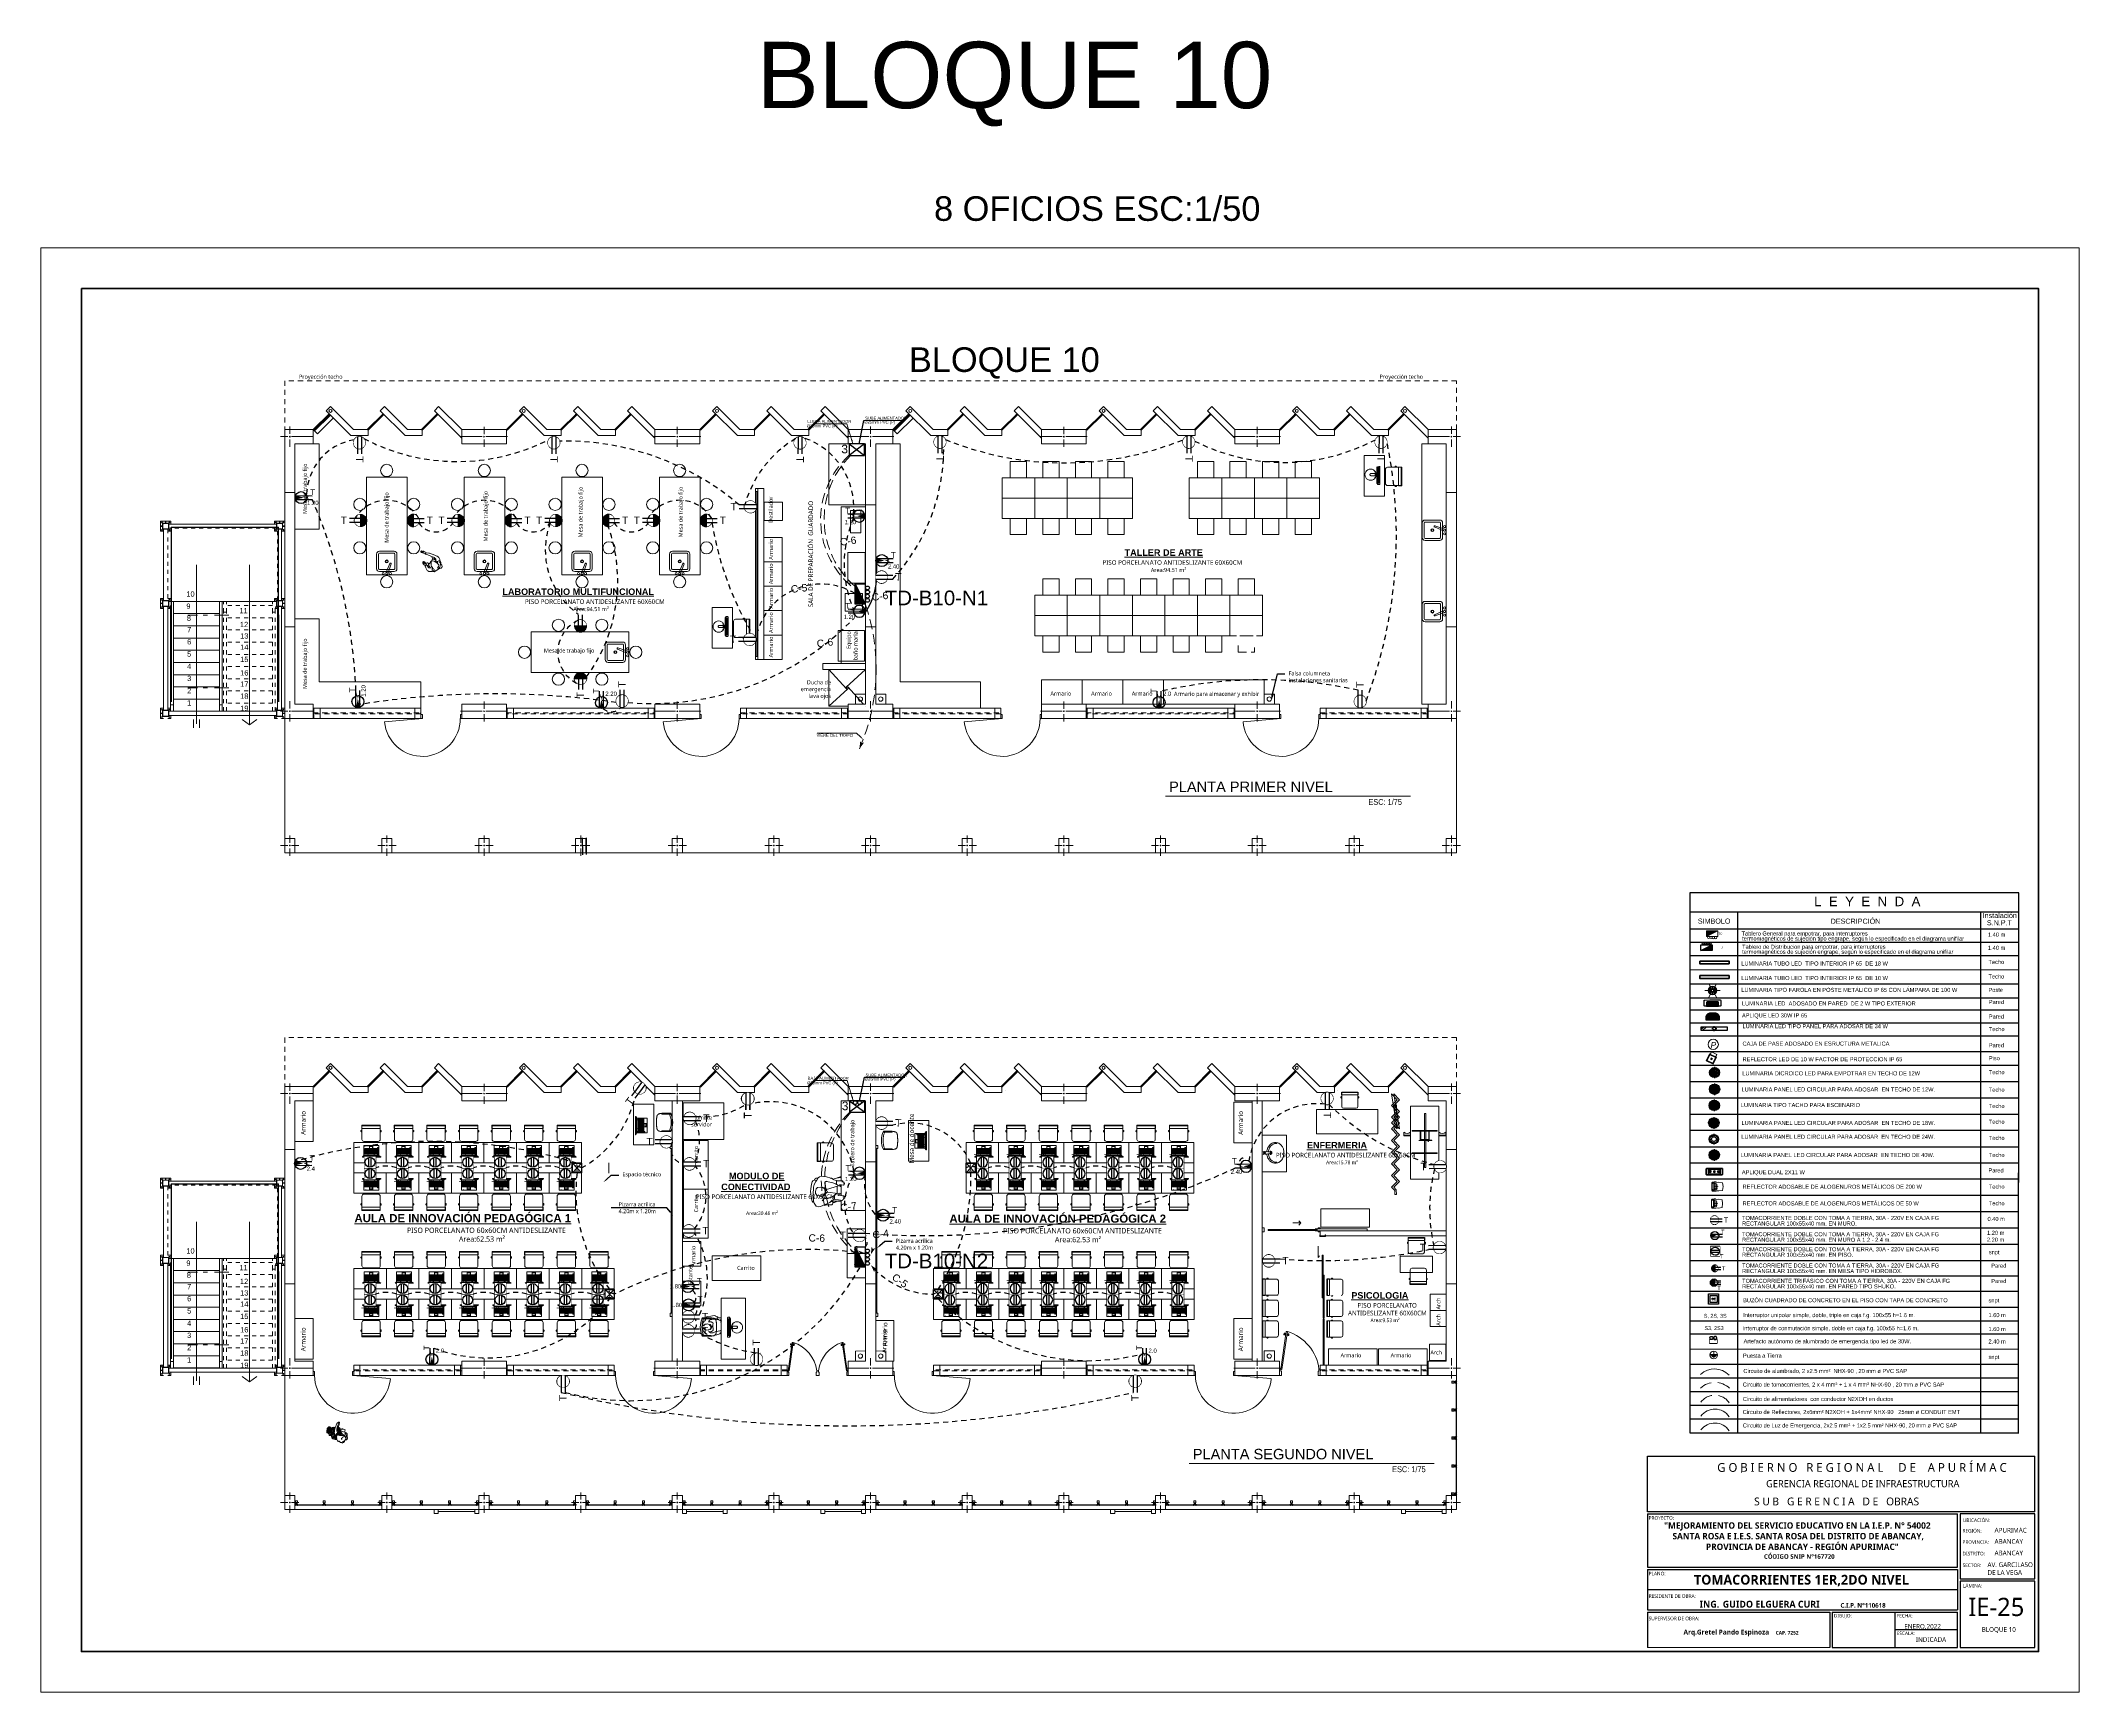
# Model space of a CAD drawing. Header units: metres. Extents: x -17 to 101, y 0 to 79.
# Drawn here: x 50.4 to 100.5, y 37.9 to 78.5 of the extents above; entities that cross this region are included whole.
import ezdxf
from ezdxf import colors
from ezdxf.entities.mleader import LeaderData, LeaderLine
from ezdxf.enums import TextEntityAlignment as Align
from ezdxf.lldxf.tags import DXFTag
from ezdxf.math import Vec2, Vec3

# ---------------------------------------------------------------- set-up
doc = ezdxf.new("R2010")
doc.units = ezdxf.units.M
doc.set_wipeout_variables(frame=1)
for name, pattern in [('ACAD_ISO14W100', [25.5, 12, -3, 0.5, -3, 0.5, -3, 0.5, -3]), ('CONTINUA', [0]), ('DASHED', [19.05, 12.7, -6.35]), ('DASHED2', [0.375, 0.25, -0.125]), ('Dot & Dashed', [0.670278, 0.352778, -0.176389, 0, -0.141111]), ('HIDDEN2', [0.1875, 0.125, -0.0625])]:
    doc.linetypes.add(name, pattern=pattern)
for name, color, linetype in [('.', 40, 'Continuous'), ('IE-LEYENDA', 142, 'Continuous'), ('RED DE HUMO', 32, 'ACI')]:
    doc.layers.add(name, color=color, linetype=linetype)
for name, color, linetype, lineweight in [('A-DOOR', 31, 'Continuous', 18), ('ALUMBRADO', 1, 'Continuous', 30), ('alumbrado exterior', 3, 'Continuous', 15), ('ARQ', 252, 'Continuous', 0), ('Artefactos', 1, 'Continuous', 9), ('Capa1', 7, 'Continuous', 5), ('circ-alumb', 4, 'Continuous', 35), ('corriente debil', 30, 'Continuous', 15), ('Cotas varias El', 253, 'Continuous', 13), ('Emergencia', 20, 'Continuous', 25), ('GRAFO 0 BLANCO', 7, 'Continuous', 0), ('IE_ALIMENTADORES', 5, 'Continuous', 30), ('ISE- DAtos', 140, 'Continuous', 35), ('LINEAS_IND.', 252, 'Continuous', 5), ('Membrete', 250, 'Continuous', 15), ('ROTULO', 253, 'Continuous', 0), ('TOMACORRIENTE', 5, 'HIDDEN2', 30)]:
    doc.layers.add(name, color=color, linetype=linetype, lineweight=lineweight)
doc.styles.add('01COTAS', font='romans.shx')
doc.styles.add('ESC50', font='', dxfattribs={"height": 0.05})
doc.styles.add('fina', font='techl___.ttf')
doc.styles.add('Generales', font='trebuc.ttf', dxfattribs={"height": 0.1})
doc.styles.add('GENERATED_STYLE_3', font='swisse.ttf')
doc.styles.add('Santa Rosa 1 50', font='trebuc.ttf')
doc.styles.get("Standard").update_dxf_attribs({"font": 'arial.ttf'})
doc.styles.add('style1', font='arial.ttf', dxfattribs={"height": 0.35})
doc.styles.add('TITULOS', font='swissek.ttf')
doc.styles.add('WMF-Arial1', font='arial.ttf')
doc.styles.get('ESC50').set_extended_font_data('Arial', italic=True)
tags = doc.linetypes.add('ACI', pattern='A,0.5,-0.2,["ACI",Standard,S=0.1,R=0,X=-0.1,Y=-0.05],-0.25', length=0.95).pattern_tags.tags
tags[6] = DXFTag(74, 10)
doc.dimstyles.new('DIM-50-PLANTA', dxfattribs={"dimscale": 0.05, "dimtxt": 2, "dimasz": 2, "dimexe": 2, "dimexo": 2, "dimgap": 1, "dimtad": 1, "dimdec": 0, "dimlfac": 1000, "dimdsep": 46, "dimtxsty": '01COTAS', "dimcen": 25, "dimclrd": 9, "dimclre": 9, "dimclrt": 7, "dimadec": 0, "dimazin": 0, "dimtfac": 1, "dimtdec": 0, "dimtmove": 2, "dimatfit": 3, "dimfxl": 1, "dimtolj": 1, "dimtzin": 0, "dimarcsym": 0})

# ---------------------------------------------------------------- blocks, each defined once
blk = doc.blocks.new('Tomacorriente con puesta a tierra')
at = {"layer": 'TOMACORRIENTE'}
blk.add_lwpolyline([(0.111, 0.038), (0.106, 0.049), (0.101, 0.06), (0.094, 0.07), (0.086, 0.08), (0.077, 0.088), (0.068, 0.096), (0.057, 0.102), (0.046, 0.108), (0.035, 0.112), (0.023, 0.115), (0.011, 0.117), (-0.002, 0.117), (-0.014, 0.116), (-0.026, 0.114), (-0.038, 0.111), (-0.049, 0.106), (-0.06, 0.101), (-0.07, 0.094), (-0.08, 0.086), (-0.088, 0.077), (-0.096, 0.068), (-0.102, 0.057), (-0.108, 0.046), (-0.112, 0.035), (-0.115, 0.023), (-0.117, 0.011), (-0.117, -0.002), (-0.116, -0.014), (-0.114, -0.026), (-0.111, -0.038), (-0.106, -0.049), (-0.101, -0.06), (-0.094, -0.07), (-0.086, -0.08), (-0.077, -0.088), (-0.068, -0.096), (-0.057, -0.102), (-0.046, -0.108), (-0.035, -0.112), (-0.023, -0.115), (-0.011, -0.117), (0.002, -0.117), (0.014, -0.116), (0.026, -0.114), (0.038, -0.111), (0.049, -0.106), (0.06, -0.101), (0.07, -0.094), (0.08, -0.086), (0.088, -0.077), (0.096, -0.068), (0.102, -0.057), (0.108, -0.046), (0.112, -0.035), (0.115, -0.023), (0.117, -0.011), (0.117, 0.002), (0.116, 0.014), (0.114, 0.026)], close=True, dxfattribs=at)
at = {"layer": 'TOMACORRIENTE', "color": 5, "linetype": 'CONTINUA', "style": 'style1', "text_generation_flag": 4}
blk.add_text('T', height=0.147, rotation=180, dxfattribs=at).set_placement((0.391, -0.069))
blk.add_wipeout([(0.111, 0.038), (0.106, 0.049), (0.101, 0.06), (0.094, 0.07), (0.086, 0.08), (0.077, 0.088), (0.068, 0.096), (0.057, 0.102), (0.046, 0.108), (0.035, 0.112), (0.023, 0.115), (0.011, 0.117), (-0.002, 0.117), (-0.014, 0.116), (-0.026, 0.114), (-0.038, 0.111), (-0.049, 0.106), (-0.06, 0.101), (-0.07, 0.094), (-0.08, 0.086), (-0.088, 0.077), (-0.096, 0.068), (-0.102, 0.057), (-0.108, 0.046), (-0.112, 0.035), (-0.115, 0.023), (-0.117, 0.011), (-0.117, -0.002), (-0.116, -0.014), (-0.114, -0.026), (-0.111, -0.038), (-0.106, -0.049), (-0.101, -0.06), (-0.094, -0.07), (-0.086, -0.08), (-0.077, -0.088), (-0.068, -0.096), (-0.057, -0.102), (-0.046, -0.108), (-0.035, -0.112), (-0.023, -0.115), (-0.011, -0.117), (0.002, -0.117), (0.014, -0.116), (0.026, -0.114), (0.038, -0.111), (0.049, -0.106), (0.06, -0.101), (0.07, -0.094), (0.08, -0.086), (0.088, -0.077), (0.096, -0.068), (0.102, -0.057), (0.108, -0.046), (0.112, -0.035), (0.115, -0.023), (0.117, -0.011), (0.117, 0.002), (0.116, 0.014), (0.114, 0.026)]).dxf.layer = 'TOMACORRIENTE'
at = {"layer": 'TOMACORRIENTE', "color": 5, "linetype": 'CONTINUA'}
for p, q in [((-0.111, 0.039), (0.22, 0.039)), ((-0.111, -0.039), (0.22, -0.039))]:
    blk.add_line(p, q, dxfattribs=at)
blk = doc.blocks.new('IDROBOX')
at = {"layer": 'TOMACORRIENTE'}
blk.add_lwpolyline([(0.139, 0.047), (0.133, 0.061), (0.126, 0.075), (0.118, 0.088), (0.108, 0.099), (0.097, 0.11), (0.085, 0.12), (0.072, 0.128), (0.058, 0.135), (0.044, 0.14), (0.029, 0.144), (0.014, 0.146), (-0.002, 0.147), (-0.017, 0.146), (-0.032, 0.143), (-0.047, 0.139), (-0.061, 0.133), (-0.075, 0.126), (-0.088, 0.118), (-0.099, 0.108), (-0.11, 0.097), (-0.12, 0.085), (-0.128, 0.072), (-0.135, 0.058), (-0.14, 0.044), (-0.144, 0.029), (-0.146, 0.014), (-0.147, -0.002), (-0.146, -0.017), (-0.143, -0.032), (-0.139, -0.047), (-0.133, -0.061), (-0.126, -0.075), (-0.118, -0.088), (-0.108, -0.099), (-0.097, -0.11), (-0.085, -0.12), (-0.072, -0.128), (-0.058, -0.135), (-0.044, -0.14), (-0.029, -0.144), (-0.014, -0.146), (0.002, -0.147), (0.017, -0.146), (0.032, -0.143), (0.047, -0.139), (0.061, -0.133), (0.075, -0.126), (0.088, -0.118), (0.099, -0.108), (0.11, -0.097), (0.12, -0.085), (0.128, -0.072), (0.135, -0.058), (0.14, -0.044), (0.144, -0.029), (0.146, -0.014), (0.147, 0.002), (0.146, 0.017), (0.143, 0.032)], close=True, dxfattribs=at)
at = {"layer": 'TOMACORRIENTE', "color": 5, "linetype": 'CONTINUA', "style": 'style1', "text_generation_flag": 4}
blk.add_text('T', height=0.183, rotation=179.8829, dxfattribs=at).set_placement((0.488, -0.087))
blk.add_wipeout([(0.139, 0.047), (0.133, 0.061), (0.126, 0.075), (0.118, 0.088), (0.108, 0.099), (0.097, 0.11), (0.085, 0.12), (0.072, 0.128), (0.058, 0.135), (0.044, 0.14), (0.029, 0.144), (0.014, 0.146), (-0.002, 0.147), (-0.017, 0.146), (-0.032, 0.143), (-0.047, 0.139), (-0.061, 0.133), (-0.075, 0.126), (-0.088, 0.118), (-0.099, 0.108), (-0.11, 0.097), (-0.12, 0.085), (-0.128, 0.072), (-0.135, 0.058), (-0.14, 0.044), (-0.144, 0.029), (-0.146, 0.014), (-0.147, -0.002), (-0.146, -0.017), (-0.143, -0.032), (-0.139, -0.047), (-0.133, -0.061), (-0.126, -0.075), (-0.118, -0.088), (-0.108, -0.099), (-0.097, -0.11), (-0.085, -0.12), (-0.072, -0.128), (-0.058, -0.135), (-0.044, -0.14), (-0.029, -0.144), (-0.014, -0.146), (0.002, -0.147), (0.017, -0.146), (0.032, -0.143), (0.047, -0.139), (0.061, -0.133), (0.075, -0.126), (0.088, -0.118), (0.099, -0.108), (0.11, -0.097), (0.12, -0.085), (0.128, -0.072), (0.135, -0.058), (0.14, -0.044), (0.144, -0.029), (0.146, -0.014), (0.147, 0.002), (0.146, 0.017), (0.143, 0.032)]).dxf.layer = 'TOMACORRIENTE'
at = {"layer": 'TOMACORRIENTE'}
h = blk.add_hatch(color=256, dxfattribs=at)
h.dxf.hatch_style = 1
edge = h.paths.add_edge_path()
edge.add_line((0, 0.147), (0, -0.147))
h.paths.add_polyline_path([(0, 0.147), (-0.002, 0.147), (-0.017, 0.146), (-0.032, 0.143), (-0.047, 0.139), (-0.061, 0.133), (-0.075, 0.126), (-0.088, 0.118), (-0.099, 0.108), (-0.11, 0.097), (-0.12, 0.085), (-0.128, 0.072), (-0.135, 0.058), (-0.14, 0.044), (-0.144, 0.029), (-0.146, 0.014), (-0.147, -0.002), (-0.146, -0.017), (-0.143, -0.032), (-0.139, -0.047), (-0.133, -0.061), (-0.126, -0.075), (-0.118, -0.088), (-0.108, -0.099), (-0.097, -0.11), (-0.085, -0.12), (-0.072, -0.128), (-0.058, -0.135), (-0.044, -0.14), (-0.029, -0.144), (-0.014, -0.146), (0, -0.147)])
at = {"layer": 'TOMACORRIENTE', "color": 5, "linetype": 'CONTINUA'}
for p, q in [((-0.138, 0.049), (0.275, 0.048)), ((-0.138, -0.048), (0.275, -0.049))]:
    blk.add_line(p, q, dxfattribs=at)
blk.add_lwpolyline([(0, 0.147), (0, -0.147)], dxfattribs=at)
blk = doc.blocks.new('tomac. 2.2')
at = {"layer": 'TOMACORRIENTE'}
h = blk.add_hatch(color=256, dxfattribs=at)
h.dxf.hatch_style = 1
edge = h.paths.add_edge_path()
edge.add_line((-0.138, 0.049), (0.275, 0.048))
edge.add_line((-0.138, -0.048), (0.275, -0.049))
edge = h.paths.add_edge_path()
edge.add_ellipse((0, 0), major_axis=(0.104, 0.103), ratio=1, start_angle=475.671, end_angle=514.329)
edge.add_line((-0.138, -0.048), (0.138, -0.049))
edge.add_ellipse((0, 0), major_axis=(0.104, 0.103), ratio=1, start_angle=655.671, end_angle=694.329)
edge.add_line((0.138, 0.048), (-0.138, 0.049))
at = {"layer": 'TOMACORRIENTE', "color": 5, "linetype": 'CONTINUA'}
for p, q in [((-0.138, 0.049), (0.275, 0.048)), ((-0.138, -0.048), (0.275, -0.049))]:
    blk.add_line(p, q, dxfattribs=at)
blk.add_ellipse((0, 0), major_axis=(0.104, 0.103), ratio=1, start_param=5.497787, end_param=11.780972, dxfattribs=at)
at = {"layer": 'TOMACORRIENTE'}
blk.add_text('T', height=0.144, dxfattribs=at).set_placement((0.222, 0.063))
blk = doc.blocks.new('TOMACORRIENTE EN PISO')
at = {"layer": 'TOMACORRIENTE', "linetype": 'CONTINUA', "lineweight": 25}
blk.add_lwpolyline([(-0.166, -0.166), (0.166, -0.166), (0.166, 0.166), (-0.166, 0.166)], close=True, dxfattribs=at)
at = {"layer": 'TOMACORRIENTE', "color": 5, "linetype": 'CONTINUA', "style": 'style1', "text_generation_flag": 4}
blk.add_text('T', height=0.147, rotation=179.88285, dxfattribs=at).set_placement((0.296, -0.251))
at = {"linetype": 'CONTINUA', "lineweight": 25}
blk.add_wipeout([(-0.166, -0.166), (0.166, -0.166), (0.166, 0.166), (-0.166, 0.166)], dxfattribs=at).dxf.layer = 'TOMACORRIENTE'
at = {"layer": 'TOMACORRIENTE', "color": 5, "linetype": 'CONTINUA', "lineweight": 25}
for p, q in [((-0.142, 0.036), (0.142, 0.036)), ((-0.143, -0.033), (0.143, -0.033))]:
    blk.add_line(p, q, dxfattribs=at)
blk.add_ellipse((0, 0), major_axis=(0.104, 0.103), ratio=1, start_param=5.497787, end_param=11.780972, dxfattribs=at)
blk = doc.blocks.new('TD ALUMBRADO 1')
at = {"layer": 'ALUMBRADO'}
h = blk.add_hatch(color=256, dxfattribs=at)
h.dxf.hatch_style = 1
h.paths.add_polyline_path([(-0.5, 0), (0, 0.25), (0, 0)])
at = {"layer": 'ALUMBRADO', "color": 5}
for points in [[(-0.5, 0), (0, 0.25), (0, 0), (-0.5, 0)], [(-0.5, 0), (-0.5, 0.25), (0, 0.25), (0, 0), (-0.5, 0)]]:
    blk.add_lwpolyline(points, dxfattribs=at)
for centre in [(-0.397, 0.307), (-0.295, 0.307), (-0.193, 0.306), (-0.092, 0.305)]:
    blk.add_circle(centre, 0.0473, dxfattribs=at)
blk = doc.blocks.new('A$C0C667B88')
for p, q in [((0.04, 0.745), (0.265, 0.745)), ((0.049, 0.765), (0.159, 0.765)), ((0.135, 0.765), (0.265, 0.765)), ((0.16, 0.765), (0.265, 0.765)), ((0.265, 0.765), (0.265, 0.745)), ((0.04, 0.335), (0.265, 0.335)), ((0.049, 0.315), (0.159, 0.315)), ((0.135, 0.315), (0.265, 0.315)), ((0.16, 0.315), (0.265, 0.315)), ((0.265, 0.335), (0.265, 0.315))]:
    blk.add_line(p, q)
for points in [[(0.4, 0.54), (0.4, 0.553), (0.4, 0.566), (0.399, 0.579), (0.399, 0.591), (0.399, 0.603), (0.398, 0.614), (0.397, 0.625), (0.397, 0.635), (0.396, 0.643), (0.395, 0.651), (0.395, 0.658), (0.394, 0.665), (0.393, 0.671), (0.392, 0.676), (0.391, 0.681), (0.39, 0.685), (0.39, 0.69), (0.389, 0.694), (0.388, 0.697), (0.387, 0.701), (0.386, 0.704), (0.385, 0.707), (0.383, 0.71), (0.382, 0.713), (0.381, 0.716), (0.379, 0.718), (0.378, 0.72), (0.376, 0.723), (0.375, 0.725), (0.373, 0.727), (0.371, 0.729), (0.37, 0.731), (0.368, 0.733), (0.366, 0.735), (0.364, 0.737), (0.361, 0.739), (0.359, 0.741), (0.356, 0.743), (0.352, 0.745), (0.349, 0.747), (0.344, 0.749), (0.339, 0.751), (0.333, 0.754), (0.324, 0.756), (0.314, 0.758), (0.301, 0.761), (0.285, 0.763), (0.265, 0.765)], [(0.4, 0.54), (0.4, 0.527), (0.4, 0.514), (0.399, 0.502), (0.399, 0.489), (0.399, 0.477), (0.398, 0.466), (0.397, 0.456), (0.397, 0.446), (0.396, 0.437), (0.395, 0.429), (0.395, 0.422), (0.394, 0.416), (0.393, 0.41), (0.392, 0.405), (0.391, 0.4), (0.39, 0.395), (0.39, 0.391), (0.389, 0.387), (0.388, 0.383), (0.387, 0.38), (0.386, 0.376), (0.385, 0.373), (0.383, 0.37), (0.382, 0.368), (0.381, 0.365), (0.379, 0.363), (0.378, 0.36), (0.376, 0.358), (0.375, 0.356), (0.373, 0.354), (0.371, 0.352), (0.37, 0.35), (0.368, 0.348), (0.366, 0.346), (0.364, 0.344), (0.361, 0.342), (0.359, 0.34), (0.356, 0.338), (0.352, 0.336), (0.349, 0.334), (0.344, 0.332), (0.339, 0.329), (0.333, 0.327), (0.324, 0.325), (0.314, 0.322), (0.301, 0.32), (0.285, 0.318), (0.265, 0.315)]]:
    blk.add_lwpolyline(points)
for centre, start, end in [((0.54, 0.54), 155.3885, 204.6115), ((0.58, 0.54), 157.7008, 202.2992)]:
    blk.add_arc(centre, 0.54, start, end)
blk = doc.blocks.new('A$C34F338A5')
at = {"layer": 'GRAFO 0 BLANCO', "color": 8}
for p, q in [((0.756, 0.662), (0.752, 0.653)), ((0.757, 0.664), (0.756, 0.662)), ((0.76, 0.668), (0.757, 0.664)), ((0.763, 0.671), (0.76, 0.668)), ((0.766, 0.673), (0.763, 0.671)), ((0.769, 0.674), (0.766, 0.673)), ((0.773, 0.675), (0.769, 0.674)), ((0.777, 0.675), (0.773, 0.675)), ((0.781, 0.674), (0.777, 0.675)), ((0.784, 0.673), (0.781, 0.674)), ((0.788, 0.671), (0.784, 0.673)), ((0.79, 0.668), (0.788, 0.671)), ((0.793, 0.664), (0.79, 0.668)), ((0.795, 0.66), (0.793, 0.664)), ((0.796, 0.656), (0.795, 0.66)), ((0.797, 0.653), (0.796, 0.656)), ((0.841, 0.653), (0.905, 0.653)), ((0.841, 0.197), (0.841, 0.653)), ((0.905, 0.653), (0.923, 0.653)), ((0.905, 0.197), (0.905, 0.653)), ((0.923, 0.197), (0.923, 0.653)), ((0.752, 0.197), (0.756, 0.187)), ((0.756, 0.187), (0.757, 0.185)), ((0.757, 0.185), (0.76, 0.182)), ((0.76, 0.182), (0.763, 0.179)), ((0.763, 0.179), (0.766, 0.177)), ((0.766, 0.177), (0.769, 0.175)), ((0.769, 0.175), (0.773, 0.175)), ((0.773, 0.175), (0.777, 0.175)), ((0.777, 0.175), (0.781, 0.175)), ((0.781, 0.175), (0.784, 0.177)), ((0.784, 0.177), (0.788, 0.179)), ((0.788, 0.179), (0.79, 0.182)), ((0.79, 0.182), (0.793, 0.185)), ((0.793, 0.185), (0.795, 0.189)), ((0.795, 0.189), (0.796, 0.193)), ((0.796, 0.193), (0.797, 0.197)), ((0.841, 0.197), (0.905, 0.197)), ((0.905, 0.197), (0.923, 0.197))]:
    blk.add_line(p, q, dxfattribs=at)
for points in [[(0, 0.8), (0.5, 0.8), (0.5, 0), (0, 0), (0, 0.8)], [(0.363, 0.456), (0.36, 0.459), (0.363, 0.462), (0.363, 0.456)], [(0.384, 0.456), (0.387, 0.459), (0.384, 0.462), (0.384, 0.456)]]:
    blk.add_lwpolyline(points, dxfattribs=at)
for points in [[(0.146, 0.663), (0.146, 0.214), (0.142, 0.214, -0.414214), (0.139, 0.217), (0.139, 0.661, -0.414214), (0.142, 0.663)], [(0.176, 0.253), (0.176, 0.615, 0.14104), (0.176, 0.616), (0.146, 0.663), (0.146, 0.214), (0.176, 0.252, 0.167529)], [(0.424, 0.255), (0.424, 0.612, 0.414214), (0.421, 0.615), (0.18, 0.615, 0.414214), (0.178, 0.613), (0.178, 0.254, 0.414214), (0.18, 0.252), (0.421, 0.252, 0.414214)], [(0.345, 0.273), (0.345, 0.596, 0.414214), (0.338, 0.604), (0.218, 0.604, 0.414214), (0.211, 0.596), (0.211, 0.273, 0.414214), (0.218, 0.266), (0.338, 0.266, 0.414214)], [(0.227, 0.608), (0.227, 0.608, 0.414214), (0.227, 0.609), (0.219, 0.609, 0.414214), (0.218, 0.608), (0.218, 0.608, 0.414214), (0.219, 0.607), (0.227, 0.607, 0.414214)], [(0.34, 0.608), (0.34, 0.608, 0.414214), (0.339, 0.609), (0.331, 0.609, 0.414214), (0.331, 0.608), (0.331, 0.608, 0.414214), (0.331, 0.607), (0.339, 0.607, 0.414214)], [(0.227, 0.26), (0.227, 0.26, 0.414214), (0.227, 0.261), (0.219, 0.261, 0.414214), (0.218, 0.26), (0.218, 0.26, 0.414214), (0.219, 0.259), (0.227, 0.259, 0.414214)], [(0.34, 0.26), (0.34, 0.26, 0.414214), (0.339, 0.261), (0.331, 0.261, 0.414214), (0.331, 0.26), (0.331, 0.26, 0.414214), (0.331, 0.259), (0.339, 0.259, 0.414214)], [(0.396, 0.387), (0.396, 0.464, 0.414214), (0.393, 0.467), (0.353, 0.467, 0.414214), (0.35, 0.464), (0.35, 0.387, 0.414214), (0.353, 0.384), (0.393, 0.384, 0.414214)], [(0.411, 0.425), (0.411, 0.464, 0.414214), (0.408, 0.467), (0.402, 0.467, 0.414214), (0.4, 0.464), (0.4, 0.425)], [(0.411, 0.387), (0.411, 0.425), (0.4, 0.425), (0.4, 0.387, 0.414214), (0.402, 0.384), (0.408, 0.384, 0.414214)]]:
    blk.add_lwpolyline(points, format="xyb", close=True, dxfattribs=at)
for points in [[(0.173, 0.264), (0.173, 0.604), (0.148, 0.648), (0.148, 0.23)], [(0.176, 0.593), (0.176, 0.564), (0.178, 0.564), (0.178, 0.593)], [(0.176, 0.593), (0.176, 0.591), (0.178, 0.591), (0.178, 0.593)], [(0.176, 0.564), (0.176, 0.566), (0.178, 0.566), (0.178, 0.564)], [(0.181, 0.61), (0.181, 0.614), (0.193, 0.614), (0.193, 0.61)], [(0.188, 0.51), (0.188, 0.519), (0.186, 0.519), (0.186, 0.51)], [(0.197, 0.587), (0.197, 0.589), (0.192, 0.589), (0.192, 0.587)], [(0.221, 0.58), (0.221, 0.596), (0.231, 0.596), (0.231, 0.58)], [(0.221, 0.56), (0.221, 0.576), (0.231, 0.576), (0.231, 0.56)], [(0.221, 0.538), (0.221, 0.554), (0.231, 0.554), (0.231, 0.538)], [(0.221, 0.518), (0.221, 0.534), (0.231, 0.534), (0.231, 0.518)], [(0.221, 0.496), (0.221, 0.513), (0.231, 0.513), (0.231, 0.496)], [(0.236, 0.559), (0.236, 0.596), (0.252, 0.596), (0.252, 0.559)], [(0.236, 0.537), (0.236, 0.555), (0.252, 0.555), (0.252, 0.537)], [(0.236, 0.515), (0.236, 0.533), (0.252, 0.533), (0.252, 0.515)], [(0.236, 0.493), (0.236, 0.511), (0.252, 0.511), (0.252, 0.493)], [(0.257, 0.57), (0.257, 0.596), (0.274, 0.596), (0.274, 0.57)], [(0.257, 0.549), (0.257, 0.567), (0.274, 0.567), (0.274, 0.549)], [(0.257, 0.527), (0.257, 0.545), (0.274, 0.545), (0.274, 0.527)], [(0.257, 0.505), (0.257, 0.523), (0.274, 0.523), (0.274, 0.505)], [(0.279, 0.579), (0.279, 0.596), (0.295, 0.596), (0.295, 0.579)], [(0.279, 0.558), (0.279, 0.576), (0.295, 0.576), (0.295, 0.558)], [(0.279, 0.536), (0.279, 0.554), (0.295, 0.554), (0.295, 0.536)], [(0.279, 0.514), (0.279, 0.531), (0.295, 0.531), (0.295, 0.514)], [(0.279, 0.491), (0.279, 0.509), (0.295, 0.509), (0.295, 0.491)], [(0.3, 0.547), (0.3, 0.596), (0.316, 0.596), (0.316, 0.547)], [(0.3, 0.525), (0.3, 0.543), (0.316, 0.543), (0.316, 0.525)], [(0.3, 0.503), (0.3, 0.521), (0.316, 0.521), (0.316, 0.503)], [(0.332, 0.595), (0.332, 0.578), (0.321, 0.578), (0.321, 0.595)], [(0.332, 0.575), (0.332, 0.558), (0.321, 0.558), (0.321, 0.575)], [(0.332, 0.555), (0.332, 0.538), (0.321, 0.538), (0.321, 0.555)], [(0.321, 0.517), (0.321, 0.535), (0.338, 0.535), (0.338, 0.517)], [(0.321, 0.495), (0.321, 0.513), (0.338, 0.513), (0.338, 0.495)], [(0.332, 0.501), (0.333, 0.508), (0.325, 0.508), (0.326, 0.501)], [(0.332, 0.501), (0.333, 0.504), (0.326, 0.504), (0.326, 0.501)], [(0.332, 0.501), (0.333, 0.508), (0.329, 0.508), (0.329, 0.501)], [(0.332, 0.578), (0.332, 0.595), (0.342, 0.595), (0.342, 0.578)], [(0.332, 0.558), (0.332, 0.575), (0.342, 0.575), (0.342, 0.558)], [(0.332, 0.538), (0.332, 0.555), (0.342, 0.555), (0.342, 0.538)], [(0.354, 0.598), (0.354, 0.58), (0.372, 0.58), (0.372, 0.598)], [(0.176, 0.275), (0.176, 0.303), (0.178, 0.303), (0.178, 0.275)], [(0.176, 0.303), (0.176, 0.301), (0.178, 0.301), (0.178, 0.303)], [(0.176, 0.275), (0.176, 0.277), (0.178, 0.277), (0.178, 0.275)], [(0.188, 0.348), (0.188, 0.357), (0.186, 0.357), (0.186, 0.348)], [(0.221, 0.476), (0.221, 0.493), (0.231, 0.493), (0.231, 0.476)], [(0.221, 0.456), (0.221, 0.472), (0.231, 0.472), (0.231, 0.456)], [(0.221, 0.436), (0.221, 0.452), (0.231, 0.452), (0.231, 0.436)], [(0.221, 0.415), (0.221, 0.432), (0.231, 0.432), (0.231, 0.415)], [(0.221, 0.395), (0.221, 0.412), (0.231, 0.412), (0.231, 0.395)], [(0.221, 0.376), (0.221, 0.392), (0.231, 0.392), (0.231, 0.376)], [(0.221, 0.354), (0.221, 0.371), (0.231, 0.371), (0.231, 0.354)], [(0.221, 0.333), (0.221, 0.35), (0.231, 0.35), (0.231, 0.333)], [(0.221, 0.312), (0.221, 0.329), (0.231, 0.329), (0.231, 0.312)], [(0.221, 0.292), (0.221, 0.309), (0.231, 0.309), (0.231, 0.292)], [(0.221, 0.271), (0.221, 0.288), (0.231, 0.288), (0.231, 0.271)], [(0.236, 0.471), (0.236, 0.489), (0.252, 0.489), (0.252, 0.471)], [(0.236, 0.449), (0.236, 0.467), (0.252, 0.467), (0.252, 0.449)], [(0.236, 0.426), (0.236, 0.444), (0.252, 0.444), (0.252, 0.426)], [(0.236, 0.404), (0.236, 0.422), (0.252, 0.422), (0.252, 0.404)], [(0.236, 0.382), (0.236, 0.4), (0.252, 0.4), (0.252, 0.382)], [(0.236, 0.36), (0.236, 0.378), (0.252, 0.378), (0.252, 0.36)], [(0.236, 0.338), (0.236, 0.356), (0.252, 0.356), (0.252, 0.338)], [(0.236, 0.316), (0.236, 0.334), (0.252, 0.334), (0.252, 0.316)], [(0.236, 0.293), (0.236, 0.311), (0.252, 0.311), (0.252, 0.293)], [(0.236, 0.271), (0.236, 0.289), (0.252, 0.289), (0.252, 0.271)], [(0.257, 0.482), (0.257, 0.5), (0.274, 0.5), (0.274, 0.482)], [(0.257, 0.46), (0.257, 0.478), (0.274, 0.478), (0.274, 0.46)], [(0.257, 0.438), (0.257, 0.456), (0.274, 0.456), (0.274, 0.438)], [(0.257, 0.416), (0.257, 0.434), (0.274, 0.434), (0.274, 0.416)], [(0.257, 0.394), (0.257, 0.412), (0.274, 0.412), (0.274, 0.394)], [(0.257, 0.372), (0.257, 0.39), (0.274, 0.39), (0.274, 0.372)], [(0.257, 0.349), (0.257, 0.367), (0.274, 0.367), (0.274, 0.349)], [(0.257, 0.327), (0.257, 0.345), (0.274, 0.345), (0.274, 0.327)], [(0.257, 0.305), (0.257, 0.323), (0.274, 0.323), (0.274, 0.305)], [(0.257, 0.271), (0.257, 0.301), (0.274, 0.301), (0.274, 0.271)], [(0.279, 0.469), (0.279, 0.487), (0.295, 0.487), (0.295, 0.469)], [(0.279, 0.447), (0.279, 0.465), (0.295, 0.465), (0.295, 0.447)], [(0.279, 0.425), (0.279, 0.443), (0.295, 0.443), (0.295, 0.425)], [(0.279, 0.403), (0.279, 0.421), (0.295, 0.421), (0.295, 0.403)], [(0.279, 0.381), (0.279, 0.398), (0.295, 0.398), (0.295, 0.381)], [(0.279, 0.358), (0.279, 0.376), (0.295, 0.376), (0.295, 0.358)], [(0.279, 0.336), (0.279, 0.354), (0.295, 0.354), (0.295, 0.336)], [(0.279, 0.314), (0.279, 0.332), (0.295, 0.332), (0.295, 0.314)], [(0.279, 0.271), (0.279, 0.31), (0.295, 0.31), (0.295, 0.271)], [(0.3, 0.481), (0.3, 0.499), (0.316, 0.499), (0.316, 0.481)], [(0.3, 0.459), (0.3, 0.477), (0.316, 0.477), (0.316, 0.459)], [(0.3, 0.436), (0.3, 0.454), (0.316, 0.454), (0.316, 0.436)], [(0.3, 0.414), (0.3, 0.432), (0.316, 0.432), (0.316, 0.414)], [(0.3, 0.392), (0.3, 0.41), (0.316, 0.41), (0.316, 0.392)], [(0.3, 0.37), (0.3, 0.388), (0.316, 0.388), (0.316, 0.37)], [(0.3, 0.348), (0.3, 0.366), (0.316, 0.366), (0.316, 0.348)], [(0.3, 0.326), (0.3, 0.344), (0.316, 0.344), (0.316, 0.326)], [(0.3, 0.303), (0.3, 0.321), (0.316, 0.321), (0.316, 0.303)], [(0.3, 0.271), (0.3, 0.301), (0.316, 0.301), (0.316, 0.271)], [(0.321, 0.473), (0.321, 0.491), (0.338, 0.491), (0.338, 0.473)], [(0.321, 0.383), (0.321, 0.468), (0.338, 0.468), (0.338, 0.383)], [(0.321, 0.349), (0.321, 0.379), (0.338, 0.379), (0.338, 0.349)], [(0.321, 0.327), (0.321, 0.345), (0.338, 0.345), (0.338, 0.327)], [(0.321, 0.305), (0.321, 0.323), (0.338, 0.323), (0.338, 0.305)], [(0.321, 0.271), (0.321, 0.301), (0.338, 0.301), (0.338, 0.271)], [(0.334, 0.311), (0.334, 0.318), (0.326, 0.318), (0.327, 0.311)], [(0.334, 0.311), (0.334, 0.315), (0.327, 0.315), (0.327, 0.311)], [(0.334, 0.311), (0.334, 0.318), (0.33, 0.318), (0.33, 0.311)], [(0.366, 0.456), (0.366, 0.462), (0.367, 0.462), (0.367, 0.456)], [(0.37, 0.456), (0.37, 0.462), (0.371, 0.462), (0.371, 0.456)], [(0.378, 0.456), (0.378, 0.462), (0.379, 0.462), (0.379, 0.456)], [(0.381, 0.456), (0.381, 0.462), (0.382, 0.462), (0.382, 0.456)], [(0.424, 0.3), (0.424, 0.303), (0.419, 0.303), (0.419, 0.3)], [(0.424, 0.293), (0.424, 0.296), (0.419, 0.296), (0.419, 0.293)], [(0.424, 0.286), (0.424, 0.289), (0.419, 0.289), (0.419, 0.286)], [(0.424, 0.278), (0.424, 0.281), (0.419, 0.281), (0.419, 0.278)]]:
    blk.add_lwpolyline(points, close=True, dxfattribs=at)
blk.add_lwpolyline([(0.923, 0.2), (0.573, 0.2, -0.414214), (0.523, 0.25), (0.523, 0.6, -0.414214), (0.573, 0.65), (0.923, 0.65), (0.923, 0.2)], format="xyb", dxfattribs=at)
for centre, radius in [((0.196, 0.588), 0.00745), ((0.205, 0.299), 0.00177), ((0.205, 0.289), 0.00177), ((0.205, 0.279), 0.00177)]:
    blk.add_circle(centre, radius, dxfattribs=at)
blk.add_arc((0.197, 0.588), 0.00424, 222.7517, 140.8259, dxfattribs=at)
for s, height, p in [('Pausa', 0.00246, (0.226, 0.584)), ('Bloq', 0.00246, (0.226, 0.565)), ('Impr', 0.00246, (0.226, 0.542)), ('F12', 0.00411, (0.228, 0.521)), ('F11', 0.00411, (0.228, 0.501)), ('Inter', 0.00246, (0.229, 0.584)), ('Despl', 0.00246, (0.229, 0.564)), ('Pant', 0.00246, (0.229, 0.542)), ('?', 0.00417, (0.241, 0.518)), ('¿', 0.00417, (0.242, 0.539)), ('Retroceso', 0.00417, (0.246, 0.566)), ('¡', 0.00417, (0.25, 0.539)), ("'", 0.00417, (0.252, 0.518)), ('*', 0.00417, (0.263, 0.55)), ('^ ', 0.00417, (0.263, 0.528)), ('Enter', 0.00417, (0.267, 0.577)), ('P', 0.00417, (0.267, 0.512)), (']', 0.00417, (0.27, 0.564)), ('[ ', 0.00417, (0.271, 0.541)), ('+', 0.00417, (0.272, 0.55)), ('`', 0.00417, (0.272, 0.529)), ('¨', 0.00417, (0.285, 0.539)), ('Ñ', 0.00417, (0.289, 0.52)), ('L', 0.00417, (0.289, 0.498)), ('}', 0.00417, (0.292, 0.572)), ('{', 0.00417, (0.292, 0.548)), ('´', 0.00417, (0.292, 0.539)), (':', 0.00417, (0.304, 0.506)), ('_', 0.00417, (0.303, 0.53)), ('Shift', 0.00417, (0.31, 0.566)), ('-', 0.00417, (0.314, 0.53)), ('.', 0.00417, (0.314, 0.506)), ('Re Pág', 0.00246, (0.327, 0.581)), ('Inicio ', 0.00246, (0.327, 0.562)), ('Insert', 0.00246, (0.327, 0.542)), ('Ctrl', 0.00417, (0.331, 0.521)), ('Av Pág', 0.00246, (0.338, 0.582)), ('Supr', 0.00246, (0.338, 0.543)), ('Fin', 0.00246, (0.339, 0.564)), ('Esc', 0.00411, (0.228, 0.274)), ('F10', 0.00411, (0.228, 0.48)), ('F9', 0.00411, (0.228, 0.461)), ('F8', 0.00411, (0.228, 0.441)), ('F7', 0.00411, (0.228, 0.421)), ('F6', 0.00411, (0.228, 0.401)), ('F5', 0.00411, (0.228, 0.381)), ('F4', 0.00411, (0.228, 0.359)), ('F3', 0.00411, (0.228, 0.339)), ('F2', 0.00411, (0.228, 0.318)), ('F1', 0.00411, (0.228, 0.298)), ('=', 0.00417, (0.24, 0.495)), ('/', 0.00417, (0.241, 0.429)), ('&', 0.00417, (0.241, 0.406)), ('!', 0.00417, (0.242, 0.295)), (')', 0.00417, (0.242, 0.474)), ('(', 0.00417, (0.242, 0.451)), ('%%%', 0.00417, (0.242, 0.384)), ('$', 0.00417, (0.242, 0.362)), ('.', 0.00417, (0.238, 0.339)), ('"', 0.00417, (0.242, 0.316)), ('¬', 0.00417, (0.241, 0.307)), ('@', 0.00417, (0.25, 0.328)), ('|', 0.00411, (0.25, 0.307)), ('\\', 0.00417, (0.249, 0.285)), ('0', 0.00417, (0.25, 0.494)), ('#', 0.00417, (0.25, 0.351)), ('3', 0.00417, (0.25, 0.339)), ('9', 0.00417, (0.251, 0.472)), ('8', 0.00417, (0.251, 0.45)), ('7', 0.00417, (0.251, 0.428)), ('6', 0.00417, (0.251, 0.405)), ('5', 0.00417, (0.251, 0.384)), ('4', 0.00417, (0.251, 0.362)), ('2', 0.00417, (0.251, 0.316)), ('1', 0.00417, (0.251, 0.294)), ('°', 0.00411, (0.252, 0.272)), ('~ ', 0.00417, (0.252, 0.374)), ('O', 0.00417, (0.267, 0.489)), ('I', 0.00417, (0.267, 0.469)), ('U', 0.00417, (0.267, 0.445)), ('Y', 0.00417, (0.267, 0.423)), ('T', 0.00417, (0.267, 0.401)), ('R', 0.00417, (0.267, 0.378)), ('E', 0.00417, (0.267, 0.356)), ('W', 0.00417, (0.267, 0.334)), ('Q', 0.00417, (0.267, 0.311)), ('Tab', 0.00417, (0.267, 0.279)), ('Bloq', 0.00417, (0.286, 0.279)), ('K', 0.00417, (0.289, 0.476)), ('J', 0.00417, (0.289, 0.455)), ('H', 0.00417, (0.289, 0.432)), ('G', 0.00417, (0.289, 0.41)), ('F', 0.00417, (0.289, 0.389)), ('D', 0.00417, (0.289, 0.366)), ('S', 0.00417, (0.289, 0.343)), ('A', 0.00417, (0.289, 0.321)), ('Mayús', 0.00417, (0.292, 0.279)), (';', 0.00417, (0.305, 0.483)), ('<', 0.00417, (0.308, 0.313)), ('N', 0.00417, (0.31, 0.444)), ('C', 0.00417, (0.311, 0.377)), ('X', 0.00417, (0.31, 0.354)), ('Z', 0.00417, (0.31, 0.333)), ('Shift', 0.00417, (0.311, 0.282)), ('M', 0.00417, (0.311, 0.465)), ('B', 0.00417, (0.311, 0.422)), ('V', 0.00417, (0.311, 0.399)), ('>', 0.00417, (0.314, 0.314)), (',', 0.00417, (0.314, 0.482)), ('Alt', 0.00417, (0.329, 0.358)), ('Ctrl', 0.00417, (0.331, 0.281)), ('Alt Gr', 0.00417, (0.332, 0.474)), ('Fn', 0.00417, (0.331, 0.334))]:
    blk.add_text(s, height=height, rotation=90, dxfattribs=at).set_placement(p)
blk = doc.blocks.new('A$C25D713F6')
at = {"layer": 'GRAFO 0 BLANCO'}
h = blk.add_hatch(color=8, dxfattribs=at)
h.dxf.hatch_style = 1
h.set_gradient(color1=(0, 63, 255), color2=(0, 191, 255), tint=1, name='INVSPHERICAL')
edge = h.paths.add_edge_path()
edge.add_arc((0.066, 0.219), 0.00177, 0, 360)
h = blk.add_hatch(color=8, dxfattribs=at)
h.dxf.hatch_style = 1
h.set_gradient(color1=(255, 255, 0), color2=(127, 255, 0), tint=1, name='INVSPHERICAL')
h.paths.add_polyline_path([(0.064, 0), (0.067, 0), (0.067, 0.005), (0.064, 0.005)])
h = blk.add_hatch(color=8, dxfattribs=at)
h.dxf.hatch_style = 1
h.set_gradient(color1=(255, 255, 0), color2=(127, 255, 0), tint=1, name='INVSPHERICAL')
h.paths.add_polyline_path([(0.072, 0), (0.075, 0), (0.075, 0.005), (0.072, 0.005)])
h = blk.add_hatch(color=8, dxfattribs=at)
h.dxf.hatch_style = 1
h.set_gradient(color1=(255, 0, 0), color2=(255, 0, 127), tint=1, name='INVSPHERICAL')
edge = h.paths.add_edge_path()
edge.add_arc((0.076, 0.219), 0.00177, 0, 360)
h = blk.add_hatch(color=8, dxfattribs=at)
h.dxf.hatch_style = 1
h.set_gradient(color1=(255, 255, 0), color2=(127, 255, 0), tint=1, name='INVSPHERICAL')
h.paths.add_polyline_path([(0.079, 0), (0.082, 0), (0.082, 0.005), (0.079, 0.005)])
h = blk.add_hatch(color=8, dxfattribs=at)
h.dxf.hatch_style = 1
h.set_gradient(color1=(255, 255, 127), color2=(191, 255, 0), tint=1, name='INVSPHERICAL')
edge = h.paths.add_edge_path()
edge.add_arc((0.085, 0.219), 0.00177, 0, 360)
h = blk.add_hatch(color=8, dxfattribs=at)
h.dxf.hatch_style = 1
h.set_gradient(color1=(255, 255, 0), color2=(127, 255, 0), tint=1, name='INVSPHERICAL')
h.paths.add_polyline_path([(0.086, 0), (0.089, 0), (0.089, 0.005), (0.086, 0.005)])
at = {"layer": 'GRAFO 0 BLANCO', "color": 8}
for points in [[(0.45, 0.278), (0, 0.278), (0, 0.282, -0.414214), (0.003, 0.285), (0.447, 0.285, -0.414214), (0.45, 0.282)], [(0.039, 0.248), (0.401, 0.248, 0.14104), (0.402, 0.248), (0.45, 0.278), (0, 0.278), (0.038, 0.248, 0.167529)], [(0.042, 0), (0.399, 0, 0.414214), (0.402, 0.003), (0.402, 0.244, 0.414214), (0.4, 0.246), (0.041, 0.246, 0.414214), (0.039, 0.244), (0.039, 0.003, 0.414214)], [(0.046, 0.197), (0.047, 0.197, 0.414214), (0.047, 0.197), (0.047, 0.205, 0.414214), (0.047, 0.205), (0.046, 0.205, 0.414214), (0.046, 0.205), (0.046, 0.197, 0.414214)], [(0.046, 0.084), (0.047, 0.084, 0.414214), (0.047, 0.085), (0.047, 0.092, 0.414214), (0.047, 0.093), (0.046, 0.093, 0.414214), (0.046, 0.092), (0.046, 0.085, 0.414214)], [(0.059, 0.079), (0.383, 0.079, 0.414214), (0.39, 0.086), (0.39, 0.206, 0.414214), (0.383, 0.213), (0.059, 0.213, 0.414214), (0.052, 0.206), (0.052, 0.086, 0.414214)], [(0.173, 0.028), (0.25, 0.028, 0.414214), (0.253, 0.031), (0.253, 0.071, 0.414214), (0.25, 0.074), (0.173, 0.074, 0.414214), (0.17, 0.071), (0.17, 0.031, 0.414214)], [(0.173, 0.013), (0.212, 0.013), (0.212, 0.024), (0.173, 0.024, 0.414214), (0.17, 0.021), (0.17, 0.016, 0.414214)], [(0.212, 0.013), (0.25, 0.013, 0.414214), (0.253, 0.016), (0.253, 0.021, 0.414214), (0.25, 0.024), (0.212, 0.024)], [(0.394, 0.197), (0.395, 0.197, 0.414214), (0.395, 0.197), (0.395, 0.205, 0.414214), (0.395, 0.205), (0.394, 0.205, 0.414214), (0.394, 0.205), (0.394, 0.197, 0.414214)], [(0.394, 0.084), (0.395, 0.084, 0.414214), (0.395, 0.085), (0.395, 0.092, 0.414214), (0.395, 0.093), (0.394, 0.093, 0.414214), (0.394, 0.092), (0.394, 0.085, 0.414214)]]:
    blk.add_lwpolyline(points, format="xyb", close=True, dxfattribs=at)
for points in [[(0.051, 0.25), (0.39, 0.25), (0.434, 0.276), (0.016, 0.276)], [(0.057, 0.166), (0.087, 0.166), (0.087, 0.15), (0.057, 0.15)], [(0.057, 0.145), (0.096, 0.145), (0.096, 0.129), (0.057, 0.129)], [(0.057, 0.124), (0.087, 0.124), (0.087, 0.108), (0.057, 0.108)], [(0.057, 0.103), (0.087, 0.103), (0.087, 0.086), (0.057, 0.086)], [(0.058, 0.203), (0.074, 0.203), (0.074, 0.193), (0.058, 0.193)], [(0.058, 0.188), (0.076, 0.188), (0.076, 0.171), (0.058, 0.171)], [(0.061, 0.248), (0.09, 0.248), (0.09, 0.246), (0.061, 0.246)], [(0.061, 0.248), (0.063, 0.248), (0.063, 0.246), (0.061, 0.246)], [(0.064, 0), (0.067, 0), (0.067, 0.005), (0.064, 0.005)], [(0.072, 0), (0.075, 0), (0.075, 0.005), (0.072, 0.005)], [(0.079, 0.203), (0.095, 0.203), (0.095, 0.193), (0.079, 0.193)], [(0.079, 0), (0.082, 0), (0.082, 0.005), (0.079, 0.005)], [(0.08, 0.188), (0.098, 0.188), (0.098, 0.171), (0.08, 0.171)], [(0.086, 0), (0.089, 0), (0.089, 0.005), (0.086, 0.005)], [(0.09, 0.248), (0.088, 0.248), (0.088, 0.246), (0.09, 0.246)], [(0.09, 0.124), (0.108, 0.124), (0.108, 0.108), (0.09, 0.108)], [(0.091, 0.166), (0.109, 0.166), (0.109, 0.15), (0.091, 0.15)], [(0.091, 0.103), (0.109, 0.103), (0.109, 0.086), (0.091, 0.086)], [(0.097, 0.09), (0.105, 0.089), (0.105, 0.098), (0.097, 0.097)], [(0.097, 0.09), (0.101, 0.09), (0.101, 0.097), (0.097, 0.097)], [(0.097, 0.09), (0.105, 0.089), (0.105, 0.093), (0.097, 0.093)], [(0.098, 0.203), (0.115, 0.203), (0.115, 0.193), (0.098, 0.193)], [(0.1, 0.145), (0.118, 0.145), (0.118, 0.129), (0.1, 0.129)], [(0.102, 0.188), (0.12, 0.188), (0.12, 0.171), (0.102, 0.171)], [(0.112, 0.124), (0.13, 0.124), (0.13, 0.108), (0.112, 0.108)], [(0.114, 0.166), (0.132, 0.166), (0.132, 0.15), (0.114, 0.15)], [(0.114, 0.103), (0.132, 0.103), (0.132, 0.086), (0.114, 0.086)], [(0.12, 0.203), (0.136, 0.203), (0.136, 0.193), (0.12, 0.193)], [(0.123, 0.145), (0.14, 0.145), (0.14, 0.129), (0.123, 0.129)], [(0.124, 0.188), (0.142, 0.188), (0.142, 0.171), (0.124, 0.171)], [(0.134, 0.124), (0.152, 0.124), (0.152, 0.108), (0.134, 0.108)], [(0.135, 0.236), (0.143, 0.236), (0.143, 0.237), (0.135, 0.237)], [(0.136, 0.166), (0.154, 0.166), (0.154, 0.15), (0.136, 0.15)], [(0.136, 0.103), (0.165, 0.103), (0.165, 0.086), (0.136, 0.086)], [(0.141, 0.203), (0.157, 0.203), (0.157, 0.193), (0.141, 0.193)], [(0.145, 0.145), (0.163, 0.145), (0.163, 0.129), (0.145, 0.129)], [(0.146, 0.188), (0.164, 0.188), (0.164, 0.171), (0.146, 0.171)], [(0.156, 0.124), (0.174, 0.124), (0.174, 0.108), (0.156, 0.108)], [(0.158, 0.166), (0.176, 0.166), (0.176, 0.15), (0.158, 0.15)], [(0.162, 0.203), (0.178, 0.203), (0.178, 0.193), (0.162, 0.193)], [(0.167, 0.145), (0.185, 0.145), (0.185, 0.129), (0.167, 0.129)], [(0.168, 0.188), (0.186, 0.188), (0.186, 0.171), (0.168, 0.171)], [(0.169, 0.103), (0.255, 0.103), (0.255, 0.086), (0.169, 0.086)], [(0.178, 0.124), (0.196, 0.124), (0.196, 0.108), (0.178, 0.108)], [(0.18, 0.166), (0.198, 0.166), (0.198, 0.15), (0.18, 0.15)], [(0.182, 0.203), (0.198, 0.203), (0.198, 0.193), (0.182, 0.193)], [(0.189, 0.145), (0.207, 0.145), (0.207, 0.129), (0.189, 0.129)], [(0.191, 0.188), (0.209, 0.188), (0.209, 0.171), (0.191, 0.171)], [(0.201, 0.124), (0.219, 0.124), (0.219, 0.108), (0.201, 0.108)], [(0.202, 0.203), (0.218, 0.203), (0.218, 0.193), (0.202, 0.193)], [(0.202, 0.166), (0.22, 0.166), (0.22, 0.15), (0.202, 0.15)], [(0.211, 0.145), (0.229, 0.145), (0.229, 0.129), (0.211, 0.129)], [(0.213, 0.188), (0.231, 0.188), (0.231, 0.171), (0.213, 0.171)], [(0.222, 0.203), (0.239, 0.203), (0.239, 0.193), (0.222, 0.193)], [(0.223, 0.124), (0.241, 0.124), (0.241, 0.108), (0.223, 0.108)], [(0.224, 0.166), (0.242, 0.166), (0.242, 0.15), (0.224, 0.15)], [(0.233, 0.145), (0.251, 0.145), (0.251, 0.129), (0.233, 0.129)], [(0.235, 0.188), (0.253, 0.188), (0.253, 0.171), (0.235, 0.171)], [(0.242, 0.203), (0.259, 0.203), (0.259, 0.193), (0.242, 0.193)], [(0.243, 0.057), (0.248, 0.057), (0.248, 0.057), (0.243, 0.057)], [(0.243, 0.053), (0.248, 0.053), (0.248, 0.053), (0.243, 0.053)], [(0.243, 0.046), (0.248, 0.046), (0.248, 0.045), (0.243, 0.045)], [(0.243, 0.043), (0.248, 0.043), (0.248, 0.042), (0.243, 0.042)], [(0.245, 0.124), (0.263, 0.124), (0.263, 0.108), (0.245, 0.108)], [(0.247, 0.166), (0.265, 0.166), (0.265, 0.15), (0.247, 0.15)], [(0.256, 0.145), (0.273, 0.145), (0.273, 0.129), (0.256, 0.129)], [(0.257, 0.188), (0.275, 0.188), (0.275, 0.171), (0.257, 0.171)], [(0.259, 0.103), (0.277, 0.103), (0.277, 0.086), (0.259, 0.086)], [(0.263, 0.203), (0.279, 0.203), (0.279, 0.193), (0.263, 0.193)], [(0.267, 0.124), (0.285, 0.124), (0.285, 0.108), (0.267, 0.108)], [(0.269, 0.166), (0.287, 0.166), (0.287, 0.15), (0.269, 0.15)], [(0.278, 0.145), (0.296, 0.145), (0.296, 0.129), (0.278, 0.129)], [(0.279, 0.188), (0.297, 0.188), (0.297, 0.171), (0.279, 0.171)], [(0.281, 0.103), (0.299, 0.103), (0.299, 0.086), (0.281, 0.086)], [(0.282, 0.203), (0.299, 0.203), (0.299, 0.193), (0.282, 0.193)], [(0.287, 0.091), (0.294, 0.091), (0.294, 0.099), (0.287, 0.098)], [(0.287, 0.091), (0.29, 0.091), (0.291, 0.098), (0.287, 0.098)], [(0.287, 0.091), (0.294, 0.091), (0.294, 0.095), (0.287, 0.095)], [(0.289, 0.124), (0.307, 0.124), (0.307, 0.108), (0.289, 0.108)], [(0.291, 0.166), (0.309, 0.166), (0.309, 0.15), (0.291, 0.15)], [(0.297, 0.236), (0.305, 0.236), (0.305, 0.237), (0.297, 0.237)], [(0.3, 0.145), (0.318, 0.145), (0.318, 0.129), (0.3, 0.129)], [(0.301, 0.188), (0.319, 0.188), (0.319, 0.171), (0.301, 0.171)], [(0.303, 0.103), (0.321, 0.103), (0.321, 0.086), (0.303, 0.086)], [(0.304, 0.203), (0.321, 0.203), (0.321, 0.193), (0.304, 0.193)], [(0.311, 0.124), (0.329, 0.124), (0.329, 0.108), (0.311, 0.108)], [(0.313, 0.166), (0.331, 0.166), (0.331, 0.15), (0.313, 0.15)], [(0.322, 0.145), (0.34, 0.145), (0.34, 0.129), (0.322, 0.129)], [(0.324, 0.203), (0.34, 0.203), (0.34, 0.193), (0.324, 0.193)], [(0.324, 0.188), (0.342, 0.188), (0.342, 0.171), (0.324, 0.171)], [(0.341, 0.092), (0.325, 0.092), (0.325, 0.103), (0.341, 0.103)], [(0.325, 0.092), (0.341, 0.092), (0.341, 0.082), (0.325, 0.082)], [(0.334, 0.124), (0.382, 0.124), (0.382, 0.108), (0.334, 0.108)], [(0.335, 0.166), (0.353, 0.166), (0.353, 0.15), (0.335, 0.15)], [(0.344, 0.145), (0.362, 0.145), (0.362, 0.129), (0.344, 0.129)], [(0.361, 0.092), (0.345, 0.092), (0.345, 0.103), (0.361, 0.103)], [(0.345, 0.092), (0.361, 0.092), (0.361, 0.082), (0.345, 0.082)], [(0.346, 0.203), (0.362, 0.203), (0.362, 0.193), (0.346, 0.193)], [(0.346, 0.188), (0.382, 0.188), (0.382, 0.171), (0.346, 0.171)], [(0.379, 0.248), (0.351, 0.248), (0.351, 0.246), (0.379, 0.246)], [(0.351, 0.248), (0.353, 0.248), (0.353, 0.246), (0.351, 0.246)], [(0.356, 0.166), (0.382, 0.166), (0.382, 0.15), (0.356, 0.15)], [(0.381, 0.092), (0.364, 0.092), (0.364, 0.103), (0.381, 0.103)], [(0.364, 0.092), (0.381, 0.092), (0.381, 0.082), (0.364, 0.082)], [(0.365, 0.145), (0.382, 0.145), (0.382, 0.129), (0.365, 0.129)], [(0.366, 0.203), (0.382, 0.203), (0.382, 0.193), (0.366, 0.193)], [(0.384, 0.07), (0.366, 0.07), (0.366, 0.052), (0.384, 0.052)], [(0.374, 0.227), (0.375, 0.227), (0.375, 0.232), (0.374, 0.232)], [(0.379, 0.248), (0.377, 0.248), (0.377, 0.246), (0.379, 0.246)], [(0.397, 0.242), (0.401, 0.242), (0.401, 0.231), (0.397, 0.231)]]:
    blk.add_lwpolyline(points, close=True, dxfattribs=at)
for points in [[(0.243, 0.061), (0.245, 0.064), (0.248, 0.061), (0.243, 0.061)], [(0.243, 0.04), (0.245, 0.037), (0.248, 0.04), (0.243, 0.04)]]:
    blk.add_lwpolyline(points, dxfattribs=at)
for centre, radius in [((0.066, 0.219), 0.00177), ((0.076, 0.219), 0.00177), ((0.085, 0.219), 0.00177), ((0.374, 0.227), 0.00745)]:
    blk.add_circle(centre, radius, dxfattribs=at)
blk.add_arc((0.374, 0.227), 0.00424, 132.7517, 50.8259, dxfattribs=at)
for s, height, p in [('°', 0.00411, (0.059, 0.172)), ('Esc', 0.00411, (0.061, 0.196)), ('Tab', 0.00417, (0.065, 0.157)), ('Bloq', 0.00417, (0.066, 0.138)), ('Mayús', 0.00417, (0.066, 0.132)), ('Shift', 0.00417, (0.068, 0.113)), ('Ctrl', 0.00417, (0.067, 0.093)), ('\\', 0.00417, (0.071, 0.174)), ('!', 0.00417, (0.081, 0.182)), ('1', 0.00417, (0.081, 0.173)), ('F1', 0.00411, (0.084, 0.196)), ('¬', 0.00417, (0.093, 0.183)), ('|', 0.00411, (0.094, 0.174)), ('Q', 0.00417, (0.097, 0.157)), ('<', 0.00417, (0.1, 0.116)), ('>', 0.00417, (0.1, 0.11)), ('"', 0.00417, (0.103, 0.182)), ('2', 0.00417, (0.103, 0.173)), ('F2', 0.00411, (0.104, 0.196)), ('A', 0.00417, (0.107, 0.134)), ('@', 0.00417, (0.114, 0.174)), ('W', 0.00417, (0.12, 0.156)), ('Z', 0.00417, (0.12, 0.114)), ('Fn', 0.00417, (0.12, 0.093)), ('3', 0.00417, (0.125, 0.174)), ('F3', 0.00411, (0.125, 0.196)), ('.', 0.00417, (0.126, 0.186)), ('S', 0.00417, (0.129, 0.135)), ('#', 0.00417, (0.138, 0.174)), ('X', 0.00417, (0.141, 0.113)), ('E', 0.00417, (0.143, 0.157)), ('Alt', 0.00417, (0.144, 0.095)), ('F4', 0.00411, (0.146, 0.196)), ('$', 0.00417, (0.148, 0.182)), ('4', 0.00417, (0.148, 0.173)), ('D', 0.00417, (0.152, 0.134)), ('~ ', 0.00417, (0.16, 0.171)), ('C', 0.00417, (0.163, 0.113)), ('R', 0.00417, (0.164, 0.157)), ('F5', 0.00411, (0.167, 0.196)), ('%%%', 0.00417, (0.17, 0.182)), ('5', 0.00417, (0.17, 0.173)), ('F', 0.00417, (0.175, 0.135)), ('V', 0.00417, (0.185, 0.113)), ('F6', 0.00411, (0.187, 0.196)), ('T', 0.00417, (0.188, 0.157)), ('&', 0.00417, (0.192, 0.182)), ('6', 0.00417, (0.192, 0.172)), ('G', 0.00417, (0.196, 0.134)), ('F7', 0.00411, (0.207, 0.196)), ('B', 0.00417, (0.208, 0.113)), ('Y', 0.00417, (0.21, 0.157)), ('7', 0.00417, (0.214, 0.172)), ('/', 0.00417, (0.216, 0.183)), ('H', 0.00417, (0.218, 0.135)), ('F8', 0.00411, (0.227, 0.196)), ('N', 0.00417, (0.23, 0.114)), ('U', 0.00417, (0.231, 0.157)), ('(', 0.00417, (0.237, 0.182)), ('8', 0.00417, (0.236, 0.173)), ('J', 0.00417, (0.242, 0.135)), ('F9', 0.00411, (0.247, 0.196)), ('M', 0.00417, (0.251, 0.113)), ('I', 0.00417, (0.255, 0.157)), ('9', 0.00417, (0.259, 0.173)), (')', 0.00417, (0.26, 0.182)), ('Alt Gr', 0.00417, (0.261, 0.092)), ('K', 0.00417, (0.262, 0.134)), ('F10', 0.00411, (0.266, 0.196)), (',', 0.00417, (0.269, 0.11)), (';', 0.00417, (0.269, 0.119)), ('O', 0.00417, (0.276, 0.157)), ('0', 0.00417, (0.28, 0.173)), ('=', 0.00417, (0.281, 0.184)), ('L', 0.00417, (0.285, 0.135)), ('F11', 0.00411, (0.287, 0.196)), (':', 0.00417, (0.292, 0.119)), ('.', 0.00417, (0.292, 0.11)), ('P', 0.00417, (0.298, 0.157)), ('?', 0.00417, (0.304, 0.183)), ("'", 0.00417, (0.304, 0.172)), ('Ñ', 0.00417, (0.307, 0.135)), ('F12', 0.00411, (0.307, 0.196)), ('Ctrl', 0.00417, (0.308, 0.093)), ('^ ', 0.00417, (0.314, 0.161)), ('`', 0.00417, (0.315, 0.151)), ('_', 0.00417, (0.316, 0.121)), ('-', 0.00417, (0.316, 0.11)), ('¿', 0.00417, (0.325, 0.182)), ('¨', 0.00417, (0.325, 0.139)), ('´', 0.00417, (0.325, 0.131)), ('¡', 0.00417, (0.325, 0.174)), ('[ ', 0.00417, (0.327, 0.153)), ('Impr', 0.00246, (0.329, 0.198)), ('Pant', 0.00246, (0.329, 0.195)), ('Insert', 0.00246, (0.329, 0.097)), ('Supr', 0.00246, (0.329, 0.086)), ('{', 0.00417, (0.334, 0.132)), ('*', 0.00417, (0.336, 0.161)), ('+', 0.00417, (0.336, 0.152)), ('Inicio ', 0.00246, (0.348, 0.097)), ('Despl', 0.00246, (0.35, 0.195)), (']', 0.00417, (0.35, 0.153)), ('Fin', 0.00246, (0.35, 0.085)), ('Bloq', 0.00246, (0.351, 0.198)), ('Retroceso', 0.00417, (0.352, 0.178)), ('Shift', 0.00417, (0.352, 0.113)), ('}', 0.00417, (0.358, 0.132)), ('Enter', 0.00417, (0.363, 0.157)), ('Re Pág', 0.00246, (0.367, 0.097)), ('Av Pág', 0.00246, (0.368, 0.086)), ('Pausa', 0.00246, (0.37, 0.198)), ('Inter', 0.00246, (0.371, 0.195))]:
    blk.add_text(s, height=height, dxfattribs=at).set_placement(p)
blk = doc.blocks.new('caja de paso tipo 1')
at = {"layer": 'ALUMBRADO', "color": 3}
blk.add_lwpolyline([(-0.145, 0.152), (0.145, 0.152), (0.145, -0.152), (-0.145, -0.152)], close=True, dxfattribs=at)
for points in [[(-0.145, -0.152), (0.145, 0.152)], [(-0.145, 0.152), (0.145, -0.152)]]:
    blk.add_lwpolyline(points, dxfattribs=at)
at = {"layer": 'ALUMBRADO', "color": 6}
blk.add_text('1', height=0.231, dxfattribs=at).set_placement((-0.099, -0.115))
blk = doc.blocks.new('Emergencia')
at = {"layer": 'Emergencia', "color": 240, "true_color": 0xed1f24}
blk.add_lwpolyline([(-0.25, -0.25), (0.25, -0.25), (0.25, 0), (-0.25, 0)], close=True, dxfattribs=at)
at = {"color": 240, "lineweight": 5, "true_color": 0xed1f24}
blk.add_wipeout([(-0.25, -0.25), (0.25, -0.25), (0.25, 0), (-0.25, 0)], dxfattribs=at).dxf.layer = 'Emergencia'
at = {"layer": 'Emergencia', "color": 1}
for points in [[(-0.08, -0.44), (-0.07, -0.44), (-0.06, -0.43), (-0.06, -0.43), (-0.05, -0.42), (-0.05, -0.41), (-0.04, -0.41), (-0.04, -0.4), (-0.03, -0.39), (-0.03, -0.39), (-0.03, -0.38), (-0.03, -0.37), (-0.03, -0.36), (-0.03, -0.35), (-0.03, -0.35), (-0.03, -0.34), (-0.03, -0.33), (-0.03, -0.32), (-0.03, -0.32), (-0.03, -0.31), (-0.04, -0.3), (-0.04, -0.29), (-0.05, -0.29), (-0.05, -0.28), (-0.06, -0.28), (-0.06, -0.27), (-0.07, -0.27), (-0.08, -0.26), (-0.08, -0.26), (-0.09, -0.26), (-0.1, -0.25), (-0.11, -0.25), (-0.11, -0.25), (-0.12, -0.25), (-0.13, -0.25), (-0.14, -0.25), (-0.15, -0.25), (-0.15, -0.25), (-0.16, -0.26), (-0.17, -0.26), (-0.18, -0.26), (-0.18, -0.27), (-0.19, -0.27), (-0.2, -0.28), (-0.2, -0.28), (-0.21, -0.29), (-0.21, -0.29), (-0.22, -0.3), (-0.22, -0.31), (-0.22, -0.32), (-0.22, -0.32), (-0.23, -0.33), (-0.23, -0.34), (-0.23, -0.35), (-0.23, -0.35), (-0.23, -0.36), (-0.23, -0.37), (-0.22, -0.38), (-0.22, -0.39), (-0.22, -0.39), (-0.21, -0.4), (-0.21, -0.41), (-0.21, -0.41), (-0.2, -0.42), (-0.2, -0.43), (-0.19, -0.43), (-0.18, -0.44), (-0.18, -0.44), (-0.17, -0.44), (-0.16, -0.45), (-0.15, -0.45), (-0.15, -0.45), (-0.14, -0.45), (-0.13, -0.45), (-0.12, -0.45), (-0.11, -0.45), (-0.11, -0.45), (-0.1, -0.45), (-0.09, -0.45), (-0.08, -0.44)], [(0.08, -0.44), (0.07, -0.44), (0.06, -0.43), (0.06, -0.43), (0.05, -0.42), (0.05, -0.41), (0.04, -0.41), (0.04, -0.4), (0.03, -0.39), (0.03, -0.39), (0.03, -0.38), (0.03, -0.37), (0.03, -0.36), (0.03, -0.35), (0.03, -0.35), (0.03, -0.34), (0.03, -0.33), (0.03, -0.32), (0.03, -0.32), (0.03, -0.31), (0.04, -0.3), (0.04, -0.29), (0.05, -0.29), (0.05, -0.28), (0.06, -0.28), (0.06, -0.27), (0.07, -0.27), (0.08, -0.26), (0.08, -0.26), (0.09, -0.26), (0.1, -0.25), (0.11, -0.25), (0.11, -0.25), (0.12, -0.25), (0.13, -0.25), (0.14, -0.25), (0.15, -0.25), (0.15, -0.25), (0.16, -0.26), (0.17, -0.26), (0.18, -0.26), (0.18, -0.27), (0.19, -0.27), (0.2, -0.28), (0.2, -0.28), (0.21, -0.29), (0.21, -0.29), (0.22, -0.3), (0.22, -0.31), (0.22, -0.32), (0.22, -0.32), (0.23, -0.33), (0.23, -0.34), (0.23, -0.35), (0.23, -0.35), (0.23, -0.36), (0.23, -0.37), (0.22, -0.38), (0.22, -0.39), (0.22, -0.39), (0.21, -0.4), (0.21, -0.41), (0.21, -0.41), (0.2, -0.42), (0.2, -0.43), (0.19, -0.43), (0.18, -0.44), (0.18, -0.44), (0.17, -0.44), (0.16, -0.45), (0.15, -0.45), (0.15, -0.45), (0.14, -0.45), (0.13, -0.45), (0.12, -0.45), (0.11, -0.45), (0.11, -0.45), (0.1, -0.45), (0.09, -0.45), (0.08, -0.44)]]:
    blk.add_lwpolyline(points, close=True, dxfattribs=at)
blk = doc.blocks.new('ADOSADO')
at = {"color": 1, "lineweight": 25}
blk.add_wipeout([(-0.63, 0.015), (0.64, 0.015), (0.64, 0.155), (-0.63, 0.155)], dxfattribs=at).dxf.layer = 'ALUMBRADO'
at = {"layer": 'ALUMBRADO', "color": 1, "lineweight": 25}
blk.add_lwpolyline([(-0.63, 0.015), (0.64, 0.015), (0.64, 0.155), (-0.63, 0.155)], close=True, dxfattribs=at)
at = {"layer": 'ALUMBRADO', "lineweight": 25}
for points in [[(-0.496, 0.155), (-0.63, 0.041)], [(-0.379, 0.155), (-0.544, 0.015)], [(-0.111, 0.085), (-0.065, 0.085)], [(0.005, 0.155), (0.005, 0.201)], [(0.005, -0.031), (0.005, 0.015)], [(0.075, 0.085), (0.121, 0.085)]]:
    blk.add_lwpolyline(points, dxfattribs=at)
blk.add_circle((0.005, 0.085), 0.0698, dxfattribs=at)
blk = doc.blocks.new('*U28')
at = {"color": 2}
blk.add_lwpolyline([(0, -0.07), (0, 0.07)], dxfattribs=at)
blk = doc.blocks.new('*U29')
at = {"color": 0, "linetype": 'ByBlock', "lineweight": -2, "transparency": 16777216}
for p, rotation in [((-0.32, 1.08), 59.99999999999999), ((0.25, 1.08), 299.9999999999999), ((-0.33, 0.75), 120), ((-0.04, 0.59), 180), ((0.24, 0.75), 239.9999999999999)]:
    blk.add_blockref('*U28', p, dxfattribs=dict(at, rotation=rotation))
blk.add_blockref('*U28', (-0.04, 1.25), dxfattribs=at)
blk = doc.blocks.new('A$C0124305E')
at = {"color": 114, "lineweight": 0}
blk.add_wipeout([(0, 0.3), (0.05, 0.3), (0.08, 0.29), (0.12, 0.27), (0.15, 0.26), (0.18, 0.24), (0.21, 0.21), (0.25, 0.17), (0.27, 0.13), (0.28, 0.1), (0.29, 0.04), (0.3, -0.02), (0.29, -0.05), (0.28, -0.09), (0.27, -0.11), (0.26, -0.13), (0.25, -0.15), (0.24, -0.17), (0.22, -0.2), (0.2, -0.21), (0.17, -0.23), (0.15, -0.25), (0.13, -0.26), (0.11, -0.27), (0.1, -0.27), (0.08, -0.28), (0.05, -0.28), (0, -0.29), (-0.04, -0.29), (-0.09, -0.27), (-0.11, -0.26), (-0.14, -0.25), (-0.17, -0.23), (-0.19, -0.21), (-0.22, -0.19), (-0.24, -0.16), (-0.26, -0.13), (-0.28, -0.08), (-0.29, -0.04), (-0.29, 0), (-0.29, 0.04), (-0.28, 0.07), (-0.27, 0.12), (-0.25, 0.16), (-0.21, 0.2), (-0.18, 0.23), (-0.15, 0.25), (-0.12, 0.27), (-0.04, 0.29)], dxfattribs=at).dxf.layer = 'Capa1'
at = {"layer": 'Capa1', "lineweight": 0, "true_color": 0xfecc66}
h = blk.add_hatch(color=31, dxfattribs=at)
edge = h.paths.add_edge_path()
edge.add_line((0.05, 0.09), (0.05, 0.2))
edge.add_ellipse((0, 0), major_axis=(0.142, 0.142), ratio=1, start_angle=239.152, end_angle=390.848, ccw=False)
edge.add_line((0.05, -0.2), (0.05, -0.08))
edge.add_line((0.05, -0.08), (0.05, -0.05))
edge.add_ellipse((0, 0), major_axis=(0.0504, 0.0504), ratio=1, start_angle=268.6948, end_angle=361.3052)
edge.add_line((0.05, 0.05), (0.05, 0.09))
edge = h.paths.add_edge_path()
edge.add_line((-0.04, -0.06), (-0.04, -0.08))
edge.add_line((-0.04, -0.08), (-0.04, -0.2))
edge.add_ellipse((0, 0), major_axis=(0.142, 0.142), ratio=1, start_angle=56.991, end_angle=213.009, ccw=False)
edge.add_line((-0.04, 0.2), (-0.04, 0.09))
edge.add_line((-0.04, 0.09), (-0.04, 0.06))
edge.add_ellipse((0, 0), major_axis=(0.0504, 0.0504), ratio=1, start_angle=80.9455, end_angle=189.0545)
at = {"layer": 'Capa1', "color": 114, "lineweight": 0}
for p, q in [((-0.04, 0.03), (-0.04, 0.09)), ((0, 0.1), (0, 0.23)), ((0.05, 0.09), (0.05, 0.03)), ((-0.04, -0.08), (-0.04, -0.02)), ((0, -0.09), (0, -0.23)), ((0.05, -0.02), (0.05, -0.08))]:
    blk.add_line(p, q, dxfattribs=at)
for radius in [0.227, 0.201, 0.0712, 0.0539]:
    blk.add_circle((0, 0), radius, dxfattribs=at)
for start, end in [(60.6743, 119.3257), (240.6743, 299.3257)]:
    blk.add_arc((0, 0), 0.0929, start, end, dxfattribs=at)
at = {"rotation": 89.99999999999999}
blk.add_blockref('*U29', (0.92, 0.04), dxfattribs=at)
blk = doc.blocks.new('LUM PARED')
at = {"layer": 'ALUMBRADO'}
h = blk.add_hatch(dxfattribs=at)
h.set_pattern_fill('ANSI31', color=5, scale=2.5)
h.set_pattern_definition([(45, (0, 0.88397), (-0.22097, 0.22097), [])])
edge = h.paths.add_edge_path()
edge.add_line((-2.47, 0), (2.47, 0))
edge.add_line((2.47, 0), (2.47, 1.57))
edge.add_arc((2.27, 1.57), 0.2, 0, 90)
edge.add_line((2.27, 1.77), (-2.27, 1.77))
edge.add_arc((-2.27, 1.57), 0.2, 90, 180)
edge.add_line((-2.47, 1.57), (-2.47, 0))
at = {"layer": 'ALUMBRADO', "color": 5}
for points in [[(-1.08, 1.77), (-2.27, 1.77, 0.414214), (-2.47, 1.57), (-2.47, 0), (-3.25, 0, -0.414214), (-3.45, 0.2), (-3.45, 2.41, -0.414214), (-3.25, 2.61), (-1.11, 2.61), (3.25, 2.61, -0.414214), (3.45, 2.41), (3.45, 0.2, -0.414214), (3.25, 0), (2.47, 0), (2.47, 1.57, 0.414214), (2.27, 1.77)], [(-2.47, 0), (2.47, 0), (2.47, 1.57, 0.414214), (2.27, 1.77), (-2.27, 1.77, 0.414214), (-2.47, 1.57)]]:
    blk.add_lwpolyline(points, format="xyb", close=True, dxfattribs=at)
blk = doc.blocks.new('LED')
at = {"layer": 'ALUMBRADO'}
h = blk.add_hatch(color=256, dxfattribs=at)
h.dxf.hatch_style = 1
edge = h.paths.add_edge_path(flags=17)
edge.add_arc((0, 0), 0.135, 0, 360)
edge = h.paths.add_edge_path()
edge.add_arc((0, 0), 0.162, 0, 360)
for points in [[(-0.185, 0), (-0.082, 0)], [(0, 0.185), (0, 0.082)], [(0.082, 0), (0.185, 0)], [(0, -0.082), (0, -0.185)]]:
    blk.add_lwpolyline(points, dxfattribs=at)
at = {"layer": 'ALUMBRADO', "linetype": 'CONTINUA', "ltscale": 0.003}
for radius in [0.162, 0.135, 0.0824]:
    blk.add_circle((0, 0), radius, dxfattribs=at)
blk = doc.blocks.new('LED PASILLO')
at = {"layer": 'ALUMBRADO'}
h = blk.add_hatch(color=202, dxfattribs=at)
h.dxf.hatch_style = 1
edge = h.paths.add_edge_path()
edge.add_line((0, 0.138), (0, -0.138))
edge.add_line((-0.138, 0), (0.138, 0))
edge = h.paths.add_edge_path()
edge.add_line((0, 0), (0, 0.085))
edge.add_arc((0, 0), 0.0845, 90, 180)
edge.add_line((-0.085, 0), (0, 0))
edge = h.paths.add_edge_path()
edge.add_line((0.085, 0), (0, 0))
edge.add_line((0, 0), (0, -0.085))
edge.add_arc((0, 0), 0.0845, 270, 360)
at = {"layer": 'ALUMBRADO', "color": 202}
for points in [[(-0.138, 0), (0.138, 0)], [(0, 0.138), (0, -0.138)]]:
    blk.add_lwpolyline(points, dxfattribs=at)
for radius in [0.122, 0.103, 0.0845]:
    blk.add_circle((0, 0), radius, dxfattribs=at)
blk = doc.blocks.new('LED SUM')
at = {"layer": 'ALUMBRADO', "color": 44}
for p, q in [((-0.138, 0), (0.138, 0)), ((0, 0.138), (0, -0.138))]:
    blk.add_line(p, q, dxfattribs=at)
for radius in [0.122, 0.096, 0.0698, 0.0436, 0.0175]:
    blk.add_circle((0, 0), radius, dxfattribs=at)
blk = doc.blocks.new('LED CENTRAL')
at = {"layer": 'ALUMBRADO'}
h = blk.add_hatch(color=5, dxfattribs=at)
h.dxf.hatch_style = 1
edge = h.paths.add_edge_path()
edge.add_arc((0, 0), 0.0845, 0, 360)
at = {"layer": 'ALUMBRADO', "color": 5}
for points in [[(-0.138, 0), (0.138, 0)], [(0, 0.138), (0, -0.138)]]:
    blk.add_lwpolyline(points, dxfattribs=at)
for radius in [0.122, 0.103, 0.0845]:
    blk.add_circle((0, 0), radius, dxfattribs=at)
blk = doc.blocks.new('LUM PARED 20 W')
at = {"layer": 'ALUMBRADO', "color": 6}
blk.add_lwpolyline([(-0.05, -0.15), (0.05, -0.15, 0.414214), (0.15, -0.05), (0.15, 0), (-0.15, 0), (-0.15, -0.05, 0.414214)], format="xyb", close=True, dxfattribs=at)
for points in [[(-0.15, -0.025), (0.15, -0.025)], [(-0.15, -0.05), (0.15, -0.05)], [(-0.147, -0.075), (0.147, -0.075)], [(-0.137, -0.1), (0.137, -0.1)], [(-0.116, -0.125), (0.116, -0.125)]]:
    blk.add_lwpolyline(points, dxfattribs=at)
blk = doc.blocks.new('REFLECTOR NEOS')
at = {"layer": 'Artefactos', "color": 5, "lineweight": 20, "ltscale": 0.1}
for points in [[(-0.25, -0.01), (-0.25, 0.29), (-0.2, 0.35), (-0.06, 0.35), (-0.05, 0.36), (-0.01, 0.37), (0.03, 0.37), (0.07, 0.36), (0.09, 0.34), (0.09, 0.33)], [(-0.07, 0.32), (-0.07, 0.34), (-0.13, 0.34), (-0.24, 0.21), (-0.24, -0.01)], [(-0.09, 0.32), (-0.09, -0.33), (0.29, -0.36), (0.6, -0.29), (0.63, -0.01), (0.6, 0.3), (0.29, 0.34), (-0.09, 0.32)], [(-0.25, -0.01), (-0.25, -0.3), (-0.2, -0.36), (-0.06, -0.36), (-0.05, -0.37), (-0.01, -0.38), (0.03, -0.38), (0.07, -0.37), (0.09, -0.35), (0.09, -0.34)], [(-0.07, -0.33), (-0.07, -0.35), (-0.13, -0.35), (-0.24, -0.22), (-0.24, -0.01)]]:
    blk.add_lwpolyline(points, dxfattribs=at)
for centre in [(-0.04, 0.26), (-0.04, 0.21), (-0.04, 0.17), (-0.04, 0.13), (-0.04, 0.09), (-0.04, 0.04), (-0.04, 0), (0, 0.26), (0, 0.26), (0, 0.21), (0, 0.17), (0, 0.13), (0, 0.09), (0, 0.04), (0, 0), (0.04, 0.26), (0.04, 0.26), (0.04, 0.21), (0.04, 0.17), (0.04, 0.13), (0.04, 0.09), (0.04, 0.04), (0.04, 0), (0.09, 0.21), (0.09, 0.17), (0.09, 0.13), (0.09, 0.09), (0.09, 0.04), (0.09, 0), (0.13, 0.21), (0.13, 0.17), (0.13, 0.13), (0.13, 0.09), (0.13, 0.04), (0.13, 0), (0.17, 0.17), (0.17, 0.13), (0.17, 0.09), (0.17, 0.04), (0.17, 0), (0.22, 0.09), (0.22, 0.04), (0.22, 0), (-0.04, -0.04), (-0.04, -0.09), (-0.04, -0.13), (-0.04, -0.17), (-0.04, -0.22), (-0.04, -0.26), (0, -0.04), (0, -0.09), (0, -0.13), (0, -0.17), (0, -0.22), (0, -0.26), (0.04, -0.04), (0.04, -0.09), (0.04, -0.13), (0.04, -0.17), (0.04, -0.22), (0.04, -0.26), (0.09, -0.04), (0.09, -0.09), (0.09, -0.13), (0.09, -0.17), (0.09, -0.22), (0.13, -0.04), (0.13, -0.09), (0.13, -0.13), (0.13, -0.17), (0.13, -0.22), (0.17, -0.04), (0.17, -0.09), (0.17, -0.13), (0.17, -0.17), (0.22, -0.04), (0.22, -0.09)]:
    blk.add_circle(centre, 0.00486, dxfattribs=at)
blk = doc.blocks.new('llum')
at = {"layer": 'Artefactos', "lineweight": 9, "xscale": 0.75, "yscale": 0.75, "zscale": 0.75, "rotation": 270}
blk.add_blockref('REFLECTOR NEOS', (0, 0), dxfattribs=at)
blk = doc.blocks.new('TOMACOR TRIFASICO')
at = {"layer": 'TOMACORRIENTE', "linetype": 'CONTINUA'}
h = blk.add_hatch(color=256, dxfattribs=at)
h.dxf.hatch_style = 1
edge = h.paths.add_edge_path()
edge.add_line((0, 0.169), (0, -0.169))
h.paths.add_polyline_path([(0, 0.169, 0.414214), (-0.169, 0, 0.414214), (0, -0.169)])
at = {"layer": 'TOMACORRIENTE', "color": 5, "linetype": 'CONTINUA'}
for p, q in [((-0.169, 0), (0.31, -0.001)), ((-0.148, 0.083), (0.31, 0.082)), ((-0.145, -0.087), (0.31, -0.088))]:
    blk.add_line(p, q, dxfattribs=at)
at = {"layer": 'TOMACORRIENTE', "linetype": 'CONTINUA'}
blk.add_lwpolyline([(0, 0.169), (0, -0.169)], dxfattribs=at)
blk.add_circle((0, 0), 0.169, dxfattribs=at)
at = {"layer": 'TOMACORRIENTE', "color": 5, "linetype": 'CONTINUA', "style": 'style1', "text_generation_flag": 4}
blk.add_text('T', height=0.183, rotation=179.88285, dxfattribs=at).set_placement((0.304, -0.332))
blk = doc.blocks.new('CAJ A DE PASO EMT')
at = {"layer": 'alumbrado exterior'}
blk.add_circle((0, 0), 0.202, dxfattribs=at)
at = {"layer": 'IE-LEYENDA', "color": 7, "style": 'ESC50'}
blk.add_text('P', height=0.235, dxfattribs=at).set_placement((0.006, -0.14), align=Align.CENTER)
blk = doc.blocks.new('REFLECTOR DE 10W')
at = {"layer": '.', "true_color": 0xf8d731}
h = blk.add_hatch(color=40, dxfattribs=at)
h.dxf.hatch_style = 1
h.paths.add_polyline_path([(-0.051, 0.075), (-0.201, 0.075), (-0.201, -0.075), (-0.051, -0.075)])
h.paths.add_polyline_path([(-0.063, -0.063), (-0.189, -0.063), (-0.189, 0.063), (-0.063, 0.063)], flags=16)
h.paths.add_polyline_path([(-0.111, 0.014), (-0.111, -0.014), (-0.14, -0.014), (-0.14, 0.014)], flags=0)
at = {"layer": '.'}
h = blk.add_hatch(color=5, dxfattribs=at)
h.dxf.hatch_style = 1
h.paths.add_polyline_path([(-0.14, 0.014), (-0.14, -0.014), (-0.111, -0.014), (-0.111, 0.014)])
at = {"layer": 'alumbrado exterior', "color": 40, "true_color": 0xf8d731}
for points in [[(-0.201, 0.075), (-0.051, 0.075), (-0.051, -0.075), (-0.201, -0.075)], [(-0.189, 0.063), (-0.063, 0.063), (-0.063, -0.063), (-0.189, -0.063)]]:
    blk.add_lwpolyline(points, close=True, dxfattribs=at)
at = {"layer": 'alumbrado exterior', "color": 5}
blk.add_lwpolyline([(-0.14, 0.014), (-0.111, 0.014), (-0.111, -0.014), (-0.14, -0.014)], close=True, dxfattribs=at)
at = {"layer": 'alumbrado exterior'}
for points in [[(-0.051, 0.061), (0.004, 0.061), (0.004, -0.061), (-0.051, -0.061)], [(-0.051, 0.057), (0, 0.057), (0, -0.057), (-0.051, -0.057)]]:
    blk.add_lwpolyline(points, dxfattribs=at)
blk = doc.blocks.new('buzon')
at = {"layer": 'IE_ALIMENTADORES', "color": 32, "true_color": 0xcd6928}
for points in [[(-0.5, 0.5), (0.5, 0.5), (0.5, -0.5), (-0.5, -0.5)], [(-0.35, 0.35), (0.35, 0.35), (0.35, -0.35), (-0.35, -0.35)], [(-0.2, 0), (0.2, 0), (0.2, 0), (-0.2, 0)]]:
    blk.add_lwpolyline(points, close=True, dxfattribs=at)
at = {"layer": 'IE_ALIMENTADORES', "insert": (-0.2, 0.13), "char_height": 0.25, "attachment_point": 1}
blk.add_mtext_dynamic_manual_height_columns('BZ', width=1.9177, gutter_width=12.5, heights=[0], dxfattribs=at)
blk = doc.blocks.new('41')
at = {"layer": 'Artefactos', "color": 6, "lineweight": 20, "ltscale": 0.1}
for points in [[(125.832, 244), (125.832, 244.073), (125.845, 244.088), (125.878, 244.088), (125.882, 244.091), (125.89, 244.093), (125.902, 244.093), (125.911, 244.091), (125.915, 244.087), (125.916, 244.084)], [(125.877, 244.081), (125.877, 244.086), (125.862, 244.086), (125.834, 244.053), (125.834, 244)], [(125.87, 243.92), (125.87, 244.081), (125.967, 244.087), (126.044, 244.072), (126.05, 244), (126.044, 243.925), (125.967, 243.913), (125.87, 243.92)], [(125.832, 244), (125.832, 243.928), (125.845, 243.913), (125.878, 243.913), (125.882, 243.91), (125.89, 243.908), (125.902, 243.908), (125.911, 243.91), (125.915, 243.914), (125.916, 243.917)], [(125.877, 243.92), (125.877, 243.915), (125.862, 243.915), (125.834, 243.948), (125.834, 244)]]:
    blk.add_lwpolyline(points, dxfattribs=at)
for centre in [(125.882, 244.064), (125.882, 244.053), (125.882, 244.042), (125.882, 244.031), (125.882, 244.021), (125.882, 244.01), (125.882, 243.999), (125.882, 243.988), (125.882, 243.978), (125.882, 243.967), (125.882, 243.956), (125.882, 243.946), (125.882, 243.935), (125.894, 244.064), (125.894, 244.053), (125.894, 244.042), (125.894, 244.031), (125.894, 244.021), (125.894, 244.01), (125.894, 243.999), (125.894, 243.988), (125.894, 243.978), (125.894, 243.967), (125.894, 243.956), (125.894, 243.946), (125.894, 243.935), (125.894, 243.935), (125.905, 244.064), (125.905, 244.053), (125.905, 244.042), (125.905, 244.031), (125.905, 244.021), (125.905, 244.01), (125.905, 243.999), (125.905, 243.988), (125.905, 243.978), (125.905, 243.967), (125.905, 243.956), (125.905, 243.946), (125.904, 243.935), (125.905, 243.935), (125.916, 244.053), (125.916, 244.042), (125.916, 244.031), (125.916, 244.021), (125.916, 244.01), (125.916, 243.999), (125.916, 243.988), (125.916, 243.978), (125.916, 243.967), (125.916, 243.956), (125.916, 243.946), (125.926, 244.053), (125.926, 244.042), (125.926, 244.031), (125.926, 244.021), (125.926, 244.01), (125.926, 243.999), (125.926, 243.988), (125.926, 243.978), (125.926, 243.967), (125.926, 243.956), (125.926, 243.946), (125.937, 244.042), (125.937, 244.031), (125.937, 244.021), (125.937, 244.01), (125.937, 243.999), (125.937, 243.988), (125.937, 243.978), (125.937, 243.967), (125.937, 243.956), (125.948, 244.021), (125.948, 244.01), (125.948, 243.999), (125.948, 243.988), (125.948, 243.978)]:
    blk.add_circle(centre, 0.00121, dxfattribs=at)
blk = doc.blocks.new('411')
at = {"layer": 'ALUMBRADO'}
h = blk.add_hatch(color=1, dxfattribs=at)
h.dxf.hatch_style = 1
edge = h.paths.add_edge_path()
edge.add_line((114.303, 245.266), (114.073, 245.266))
edge.add_line((114.188, 245.382), (114.188, 245.151))
edge = h.paths.add_edge_path()
edge.add_line((114.188, 245.266), (114.259, 245.266))
edge.add_arc((114.188, 245.266), 0.0707, 0, 90)
edge.add_line((114.188, 245.337), (114.188, 245.266))
edge = h.paths.add_edge_path()
edge.add_line((114.188, 245.196), (114.188, 245.266))
edge.add_line((114.188, 245.266), (114.118, 245.266))
edge.add_arc((114.188, 245.266), 0.0707, 180, 270)
at = {"layer": 'ALUMBRADO', "color": 5}
for points in [[(114.188, 245.382), (114.188, 245.151)], [(114.303, 245.266), (114.073, 245.266)]]:
    blk.add_lwpolyline(points, dxfattribs=at)
for radius in [0.102, 0.086, 0.0707]:
    blk.add_circle((114.188, 245.266), radius, dxfattribs=at)
blk = doc.blocks.new('d')
at = {"layer": 'ALUMBRADO'}
h = blk.add_hatch(color=1, dxfattribs=at)
h.dxf.hatch_style = 1
edge = h.paths.add_edge_path()
edge.add_arc((114.505, 245.331), 0.0707, 0, 360)
at = {"layer": 'ALUMBRADO', "color": 5}
for points in [[(114.39, 245.331), (114.62, 245.331)], [(114.505, 245.446), (114.505, 245.215)]]:
    blk.add_lwpolyline(points, dxfattribs=at)
for radius in [0.102, 0.086, 0.0707]:
    blk.add_circle((114.505, 245.331), radius, dxfattribs=at)
blk = doc.blocks.new('dir')
at = {"layer": 'A-DOOR', "color": 2, "lineweight": 40}
for centre in [(114.374, 247.026), (114.456, 247.026), (114.534, 247.026)]:
    blk.add_circle(centre, 0.0144, dxfattribs=at)
at = {"layer": 'ALUMBRADO', "color": 5, "lineweight": 40}
for p, q in [((114.292, 246.975), (114.292, 247.078)), ((114.301, 247.087), (114.401, 247.088)), ((114.57, 246.967), (114.302, 246.965)), ((114.338, 247.062), (114.338, 246.989)), ((114.338, 247.062), (114.338, 246.989)), ((114.56, 247.073), (114.347, 247.072)), ((114.403, 247.072), (114.347, 247.072)), ((114.348, 246.979), (114.56, 246.981)), ((114.348, 246.979), (114.504, 246.98)), ((114.401, 247.088), (114.606, 247.089)), ((114.56, 247.073), (114.403, 247.072)), ((114.57, 246.99), (114.569, 247.063)), ((114.57, 246.99), (114.569, 247.063)), ((114.606, 246.967), (114.57, 246.967)), ((114.615, 247.08), (114.616, 246.976))]:
    blk.add_line(p, q, dxfattribs=at)
for centre, start, end in [((114.301, 247.078), 90.328, 180.328), ((114.302, 246.975), 180.328, 270.328), ((114.347, 247.062), 90.328, 180.328), ((114.347, 247.062), 90.328, 180.328), ((114.348, 246.989), 180.328, 270.328), ((114.348, 246.989), 180.328, 270.328), ((114.56, 247.063), 0.328, 90.328), ((114.56, 247.063), 0.328, 90.328), ((114.56, 246.99), 270.328, 0.328), ((114.56, 246.99), 270.328, 0.328), ((114.606, 247.08), 0.328, 90.328), ((114.606, 246.976), 270.328, 0.328)]:
    blk.add_arc(centre, 0.00937, start, end, dxfattribs=at)
blk = doc.blocks.new('LYYYDD')
at = {"layer": 'ROTULO'}
h = blk.add_hatch(color=5, dxfattribs=at)
h.dxf.hatch_style = 1
h.paths.add_polyline_path([(51.054, 51.616), (50.84, 51.509), (50.84, 51.616)])
at = {"layer": 'A-DOOR', "color": 2, "lineweight": 35}
for points in [[(50.708, 51.042), (51.263, 51.042), (51.263, 50.99), (50.708, 50.99)], [(50.708, 50.767), (51.263, 50.767), (51.263, 50.715), (50.708, 50.715)]]:
    blk.add_lwpolyline(points, close=True, dxfattribs=at)
at = {"layer": 'IE-LEYENDA', "linetype": 'Continuous'}
for p, q in [((56.74, 52.331), (50.523, 52.331)), ((50.523, 52.331), (50.523, 42.125)), ((56.739, 46.855), (56.74, 52.331)), ((56.742, 51.964), (50.523, 51.964)), ((50.523, 51.652), (56.74, 51.652)), ((51.426, 51.964), (51.426, 50.41)), ((56.021, 42.125), (56.021, 51.964)), ((56.737, 42.125), (56.742, 51.964)), ((50.523, 51.402), (56.74, 51.402)), ((50.523, 51.146), (56.74, 51.146)), ((50.523, 50.88), (56.74, 50.879)), ((50.523, 50.613), (56.74, 50.613)), ((50.523, 50.346), (56.74, 50.346)), ((50.523, 50.121), (56.745, 50.121)), ((51.426, 50.41), (51.426, 42.125)), ((50.523, 49.875), (56.745, 49.874)), ((50.523, 49.628), (56.745, 49.628)), ((50.523, 49.334), (56.745, 49.333)), ((50.523, 49.075), (56.745, 49.075)), ((50.518, 46.922), (56.739, 46.922)), ((50.523, 46.922), (56.745, 46.922)), ((50.528, 46.614), (56.745, 46.614)), ((50.523, 45.689), (56.745, 45.689)), ((50.523, 45.381), (56.745, 45.381)), ((50.523, 45.091), (56.745, 45.091)), ((50.523, 44.802), (56.745, 44.802)), ((50.523, 44.497), (56.745, 44.497)), ((50.523, 44.24), (56.745, 44.239)), ((50.523, 43.993), (56.745, 43.993)), ((50.523, 43.419), (56.745, 43.418)), ((50.523, 43.16), (56.745, 43.16)), ((50.523, 42.903), (56.745, 42.903)), ((50.523, 42.644), (56.745, 42.643)), ((50.523, 42.385), (56.745, 42.385)), ((50.523, 42.125), (56.745, 42.125))]:
    blk.add_line(p, q, dxfattribs=at)
at = {"layer": 'IE-LEYENDA'}
for p, q in [((50.523, 48.767), (56.745, 48.767)), ((50.523, 48.459), (56.745, 48.458)), ((50.523, 48.15), (56.745, 48.15)), ((50.523, 47.842), (56.745, 47.842)), ((50.523, 47.528), (56.745, 47.528)), ((50.523, 47.528), (56.745, 47.528)), ((50.518, 47.225), (56.739, 47.225))]:
    blk.add_line(p, q, dxfattribs=at)
at = {"layer": 'ROTULO', "color": 7, "linetype": 'Continuous'}
for p, q in [((50.902, 43.602), (51.047, 43.602)), ((50.911, 43.595), (51.038, 43.595)), ((50.92, 43.588), (51.029, 43.588)), ((50.929, 43.581), (51.02, 43.581)), ((50.938, 43.573), (51.011, 43.573)), ((50.947, 43.566), (51.002, 43.566)), ((50.956, 43.559), (50.993, 43.559)), ((50.965, 43.551), (50.983, 43.551))]:
    blk.add_line(p, q, dxfattribs=at)
at = {"layer": 'ROTULO', "color": 7, "linetype": 'Continuous', "ltscale": 30}
blk.add_line((50.974, 43.668), (50.973, 43.605), dxfattribs=at)
at = {"layer": 'ROTULO', "color": 5}
for points in [[(51.054, 51.616), (50.84, 51.509), (50.84, 51.616), (51.054, 51.616)], [(51.054, 51.616), (51.054, 51.509), (50.84, 51.509), (50.84, 51.616), (51.054, 51.616)]]:
    blk.add_lwpolyline(points, dxfattribs=at)
for centre in [(50.879, 51.486), (50.923, 51.486), (50.966, 51.485), (51.01, 51.485)]:
    blk.add_circle(centre, 0.0202, dxfattribs=at)
at = {"layer": 'ROTULO', "color": 1}
blk.add_circle((50.974, 43.595), 0.0732, dxfattribs=at)
blk.add_arc((50.988, 42.95), 0.382, 43.6732, 133.5808, dxfattribs=at)
at = {"layer": 'ROTULO', "color": 5, "linetype": 'DASHED2'}
blk.add_arc((50.999, 42.667), 0.408, 47.4137, 132.1639, dxfattribs=at)
at = {"layer": 'ROTULO', "color": 4, "linetype": 'DASHED2'}
blk.add_arc((50.994, 42.509), 0.327, 33.8111, 143.2334, dxfattribs=at)
at = {"layer": 'ROTULO', "color": 4, "linetype": 'CONTINUA'}
blk.add_arc((50.994, 42.245), 0.327, 33.8111, 143.2334, dxfattribs=at)
at = {"layer": 'ROTULO', "color": 6, "linetype": 'CONTINUA'}
blk.add_arc((50.994, 41.981), 0.327, 33.8111, 143.2334, dxfattribs=at)
at = {"layer": 'A-DOOR', "color": 2, "lineweight": 80, "xscale": 0.9600000000000002, "yscale": 0.9600000000000002, "zscale": 0.9600000000000002}
for name, p in [('d', (-58.941, -187.204)), ('411', (-58.638, -188.08)), ('dir', (-58.891, -190.085))]:
    blk.add_blockref(name, p, dxfattribs=at)
at = {"layer": 'ALUMBRADO'}
for name, p, xscale, yscale, zscale in [('LED CENTRAL', (50.989, 48.619), 0.8030880000000002, 0.8030880000000002, 0.8030880000000002), ('LED', (50.976, 47.675), 0.5420844000000001, 0.5420844000000001, 0.5420844000000001)]:
    blk.add_blockref(name, p, dxfattribs=dict(at, xscale=xscale, yscale=yscale, zscale=zscale))
at = {"layer": 'alumbrado exterior', "xscale": 0.9600000000000002, "yscale": 0.9600000000000002, "zscale": 0.9600000000000002, "rotation": 64.76598913906687}
blk.add_blockref('REFLECTOR DE 10W', (50.981, 49.3), dxfattribs=at)
at = {"layer": 'circ-alumb', "xscale": -0.3188234649621557, "yscale": 0.3188234649649635, "zscale": 0.3188234649600001, "rotation": 90.00537949378331}
blk.add_blockref('llum', (50.999, 46.777), dxfattribs=at)
at = {"layer": 'IE_ALIMENTADORES', "xscale": 0.1920000000000001, "yscale": 0.1920000000000001, "zscale": 0.1920000000000001}
blk.add_blockref('buzon', (50.971, 44.653), dxfattribs=at)
at = {"layer": 'RED DE HUMO', "xscale": 0.7788287813318242, "yscale": 0.7788287813318242, "zscale": 0.7788287813318242}
blk.add_blockref('LED SUM', (50.99, 48.933), dxfattribs=at)
at = {"layer": 'ROTULO', "xscale": 0.427829687999999, "yscale": 0.427829687999999, "zscale": 0.427829687999999, "rotation": 359.9947611938667}
blk.add_blockref('TD ALUMBRADO 1', (50.947, 51.243), dxfattribs=at)
at = {"layer": 'TOMACORRIENTE', "xscale": 0.8030880000000002, "yscale": 0.8030880000000002, "zscale": 0.8030880000000002, "rotation": 270}
blk.add_blockref('LED PASILLO', (50.976, 47.982), dxfattribs=at)
at = {"layer": 'IE-LEYENDA', "style": 'style1'}
for s, height, p in [('L  E  Y  E  N  D  A', 0.17991, (52.871, 52.079)), ('DESCRIPCIÓN', 0.09688, (53.185, 51.747)), ('Instalación ', 0.09688, (56.058, 51.855)), ('S.N.P.T', 0.0969, (56.138, 51.718)), ('Tablero General para empotrar, para interruptores', 0.0768, (51.501, 51.525)), ('termomagnéticos de sujeción tipo engrape, según lo especificado en el diagrama unifilar', 0.0768, (51.51, 51.429)), ('Tablero de Distribucion para empotrar, para interruptores', 0.0768, (51.51, 51.274)), ('termomagnéticos de sujeción engrape, según lo especificado en el diagrama unifilar', 0.0768, (51.51, 51.179)), ('1.40 m', 0.0768, (56.158, 51.504)), ('1.40 m', 0.0768, (56.158, 51.254)), ('LUMINARIA TUBO LED  TIPO INTERIOR IP 65  DE 18 W', 0.0768, (51.495, 50.957)), ('Techo', 0.0768, (56.168, 50.987)), ('LUMINARIA TUBO LED  TIPO INTERIOR IP 65  DE 10 W', 0.0768, (51.495, 50.682)), ('LUMINARIA TIPO FAROLA EN POSTE METÁLICO IP 65 CON LÁMPARA DE 100 W', 0.0768, (51.495, 50.459)), ('Techo', 0.0768, (56.168, 50.712)), ('Poste', 0.0768, (56.168, 50.458)), ('LUMINARIA LED  ADOSADO EN PARED  DE 2 W TIPO EXTERIOR', 0.0768, (51.507, 50.202)), ('Pared', 0.0768, (56.174, 50.228)), ('APLIQUE LED 30W IP 65', 0.0768, (51.507, 49.976)), ('LUMINARIA LED TIPO PANEL PARA ADOSAR DE 34 W ', 0.0768, (51.518, 49.773)), ('Techo', 0.0768, (56.174, 49.717)), ('Pared', 0.0768, (56.174, 49.955)), ('CAJA DE PASE ADOSADO EN ESRUCTURA METALICA', 0.0768, (51.518, 49.443)), ('Pared', 0.0768, (56.174, 49.412)), ('LUMINARIA DICROICO LED PARA EMPOTRAR EN TECHO DE 12W', 0.0768, (51.513, 48.881)), ('REFLECTOR LED DE 10 W FACTOR DE PROTECCION IP 65', 0.0768, (51.518, 49.148)), ('Techo', 0.0768, (56.174, 48.903)), ('Piso', 0.0768, (56.174, 49.168)), ('LUMINARIA PANEL LED CIRCULAR PARA ADOSAR  EN TECHO DE 12W.', 0.0768, (51.499, 48.576)), ('Techo', 0.0768, (56.174, 48.571)), ('LUMINARIA TIPO TACHO PARA ESCENARIO', 0.0768, (51.486, 48.281)), ('Techo', 0.0768, (56.174, 48.262)), ('LUMINARIA PANEL LED CIRCULAR PARA ADOSAR  EN TECHO DE 18W.', 0.0768, (51.499, 47.944)), ('Techo', 0.0768, (56.174, 47.965)), ('LUMINARIA PANEL LED CIRCULAR PARA ADOSAR  EN TECHO DE 40W.', 0.0768, (51.486, 47.337)), ('LUMINARIA PANEL LED CIRCULAR PARA ADOSAR  EN TECHO DE 24W.', 0.0768, (51.495, 47.682)), ('Techo', 0.0768, (56.174, 47.66)), ('Techo', 0.0768, (56.174, 47.337)), ('APLIQUE DUAL 2X11 W', 0.0768, (51.505, 47.011)), ('Pared', 0.0768, (56.168, 47.045)), ('REFLECTOR ADOSABLE DE ALOGENUROS METÁLICOS DE 200 W', 0.0768, (51.518, 46.737)), ('Techo', 0.0768, (56.174, 46.738)), ('REFLECTOR ADOSABLE DE ALOGENUROS METÁLICOS DE 50 W', 0.0768, (51.518, 46.421)), ('Techo', 0.0768, (56.174, 46.424)), ('TOMACORRIENTE DOBLE CON TOMA A TIERRA, 30A - 220V EN CAJA FG ', 0.0768, (51.509, 46.147, 0)), ('TOMACORRIENTE DOBLE CON TOMA A TIERRA, 30A - 220V EN CAJA FG ', 0.0768, (51.509, 45.839, 0)), ('RECTANGULAR 100x55x40 mm. EN MURO.', 0.0768, (51.509, 46.042, 0)), ('1.20 m', 0.0768, (56.141, 45.866)), ('0.40 m', 0.0768, (56.15, 46.129)), ('TOMACORRIENTE DOBLE CON TOMA A TIERRA, 30A - 220V EN CAJA FG', 0.0768, (51.511, 45.556, 0)), ('RECTANGULAR 100x55x40 mm. EN MURO A 1.2 - 2.4 m.', 0.0768, (51.509, 45.734, 0)), ('RECTANGULAR 100x55x40 mm. EN PISO.', 0.0768, (51.511, 45.451, 0)), ('2.20 m', 0.0768, (56.138, 45.735)), ('snpt', 0.0768, (56.175, 45.499)), ('TOMACORRIENTE DOBLE CON TOMA A TIERRA, 30A - 220V EN CAJA FG ', 0.0768, (51.511, 45.248, 0)), ('RECTANGULAR 100x55x40 mm. EN MESA TIPO HIDROBOX.', 0.0768, (51.511, 45.143, 0)), ('Pared', 0.0768, (56.22, 45.244)), ('TOMACORRIENTE TRIFÁSICO CON TOMA A TIERRA, 30A - 220V EN CAJA FG ', 0.0768, (51.511, 44.958, 0)), ('RECTANGULAR 100x55x40 mm. EN PARED TIPO SHUKO.', 0.0768, (51.511, 44.853, 0)), ('Pared', 0.0768, (56.22, 44.954)), ('BUZÓN CUADRADO DE CONCRETO EN EL PISO CON TAPA DE CONCRETO', 0.0768, (51.529, 44.591)), ('Interruptor unipolar simple, doble, triple en caja f.g. 100x55 h=1.6 m.', 0.0768, (51.531, 44.31)), ('snpt', 0.0768, (56.169, 44.588)), ('1.60 m', 0.0768, (56.167, 44.31)), ('Interruptor de conmutación simple, doble en caja f.g. 100x55 h=1.6 m.', 0.0768, (51.521, 44.062)), ('1.60 m', 0.0768, (56.167, 44.046)), ('Artefacto autónomo de alumbrado de emergencia tipo led de 30W.', 0.0768, (51.539, 43.815)), ('2.40 m', 0.0768, (56.167, 43.811)), ('snpt', 0.0768, (56.169, 43.519)), ('Circuito de alumbrado, 2 x2.5 mm²  NHX-90 , 20 mm ø PVC SAP', 0.0768, (51.534, 43.254)), ('Circuito de tomacorrientes, 2 x 4 mm² + 1 x 4 mm² NHX-90 , 20 mm ø PVC SAP', 0.0768, (51.523, 42.997)), ('Circuito de alimentadores  con conductor N2XOH en ductos', 0.0768, (51.524, 42.724)), ('Circuito de Reflectores, 2x6mm² N2XOH + 1x4mm² NHX-90   25mm ø CONDUIT EMT', 0.0768, (51.521, 42.479)), ('Circuito de Luz de Emergencia, 2x2.5 mm² + 1x2.5 mm² NHX-90, 20 mm ø PVC SAP', 0.0768, (51.523, 42.224))]:
    blk.add_text(s, height=height, rotation=359.9983, dxfattribs=at).set_placement(p)
blk.add_text('Puesta a Tierra', height=0.0768, rotation=359.9983, dxfattribs=at).set_placement((51.893, 43.544), align=Align.CENTER)
at = {"layer": 'ROTULO', "style": 'style1'}
for s, height, p in [('SIMBOLO', 0.0969, (50.673, 51.749)), ('S, 2S, 3S', 0.073, (50.787, 44.299)), ('S3, 2S3', 0.073, (50.8, 44.066))]:
    blk.add_text(s, height=height, rotation=359.9983, dxfattribs=at).set_placement(p)
at = {"layer": 'ROTULO', "color": 5, "insert": (51.105, 51.556), "char_height": 0.04, "attachment_point": 5, "rotation": 359.9983, "line_spacing_factor": 1.005126, "style": 'style1'}
blk.add_mtext('TG', dxfattribs=at)
at = {"layer": 'ROTULO', "color": 6, "insert": (51.113, 51.303), "char_height": 0.04, "attachment_point": 5, "rotation": 359.9983, "line_spacing_factor": 1.005126, "style": 'style1'}
blk.add_mtext('TD', dxfattribs=at)
at = {"layer": 'ROTULO'}
for name, p, xscale, yscale, zscale in [('A$C0124305E', (50.95, 50.485), 0.3649465842519686, 0.3649465842519686, 0.3649465842519686), ('ADOSADO', (50.982, 49.731), 0.3961386000000001, 0.3961386000000001, 0.3961386000000001)]:
    blk.add_blockref(name, p, dxfattribs=dict(at, xscale=xscale, yscale=yscale, zscale=zscale))
for name, p, xscale, yscale, zscale, rotation in [('Tomacorriente con puesta a tierra', (50.989, 46.144), 0.6602310000000002, 0.6602310000000002, 0.6602310000000002, 359.8828537432621), ('Emergencia', (50.966, 43.818), 0.2852197920000004, 0.2852197920000004, 0.2852197920000004, 179.9518922148181)]:
    blk.add_blockref(name, p, dxfattribs=dict(at, xscale=xscale, yscale=yscale, zscale=zscale, rotation=rotation))
at = {"layer": 'IE-LEYENDA', "linetype": 'Continuous'}
for p, q in [((50.528, 46.306), (56.745, 46.306)), ((50.523, 45.997), (56.745, 45.997)), ((50.523, 43.708), (56.745, 43.707))]:
    blk.add_line(p, q, dxfattribs=at)
at = {"layer": 'A-DOOR', "color": 2, "lineweight": 80, "xscale": 0.9600000000000002, "yscale": 0.9600000000000002, "zscale": 0.9600000000000002}
blk.add_blockref('41', (-69.866, -187.784), dxfattribs=at)
at = {"layer": 'ALUMBRADO'}
for name, p, xscale, yscale, zscale, rotation in [('LUM PARED', (50.951, 50.189), 0.04499187617503848, 0.04499187617503848, 0.04499187617503848, 0.327957198969705), ('LUM PARED 20 W', (50.955, 49.929), 0.8673350400000003, 0.8673350400000003, 0.8673350400000003, 180)]:
    blk.add_blockref(name, p, dxfattribs=dict(at, xscale=xscale, yscale=yscale, zscale=zscale, rotation=rotation))
at = {"layer": 'alumbrado exterior', "xscale": 0.4800000000000001, "yscale": 0.4800000000000001, "zscale": 0.4800000000000001}
blk.add_blockref('CAJ A DE PASO EMT', (50.964, 49.467), dxfattribs=at)
at = {"layer": 'ROTULO', "xscale": 0.5281848000000001, "yscale": 0.5281848000000001, "zscale": 0.5281848000000001}
blk.add_blockref('tomac. 2.2', (50.995, 45.852), dxfattribs=at)
blk.add_blockref('TOMACORRIENTE EN PISO', (51.003, 45.556), dxfattribs=at)
at = {"layer": 'TOMACORRIENTE', "xscale": 0.41184, "yscale": 0.41184, "zscale": 0.41184}
blk.add_blockref('IDROBOX', (50.994, 45.232), dxfattribs=at)
at = {"layer": 'TOMACORRIENTE', "linetype": 'CONTINUA', "xscale": 0.41184, "yscale": 0.41184, "zscale": 0.41184}
blk.add_blockref('TOMACOR TRIFASICO', (50.98, 44.962), dxfattribs=at)

msp = doc.modelspace()

# ---------------------------------------------------------------- hatches: boundary and pattern name
at = {"layer": 'ALUMBRADO', "linetype": 'ACAD_ISO14W100', "lineweight": 25, "ltscale": 0.05}
for points in [[(70.559, 61.119), (70.676, 61.275), (70.61, 61.247), (70.581, 61.313)], [(70.842, 48.425), (70.927, 48.25), (70.932, 48.321), (71.004, 48.317)]]:
    msp.add_hatch(color=6, dxfattribs=at).paths.add_polyline_path(points)

# ---------------------------------------------------------------- linework, layer by layer
at = {"color": 7}
for p, q in [((70.687, 68.614), (70.306, 68.329)), ((70.306, 68.614), (70.687, 68.329)), ((70.696, 52.468), (70.316, 52.183)), ((70.316, 52.468), (70.696, 52.183))]:
    msp.add_line(p, q, dxfattribs=at)
for points in [[(70.306, 68.329), (70.687, 68.329), (70.687, 68.614), (70.306, 68.614)], [(70.316, 52.183), (70.696, 52.183), (70.696, 52.468), (70.316, 52.468)]]:
    msp.add_lwpolyline(points, close=True, dxfattribs=at)
at = {"color": 7, "ltscale": 0.0005}
for centre in [(70.455, 52.422), (70.563, 52.422)]:
    msp.add_circle(centre, 0.0465, dxfattribs=at)
at = {"layer": 'corriente debil', "color": 5, "linetype": 'DASHED'}
msp.add_lwpolyline([(70.584, 61.414), (70.491, 61.503), (69.519, 61.505)], dxfattribs=at)
at = {"layer": 'corriente debil', "color": 5, "ltscale": 0.6}
msp.add_lwpolyline([(70.409, 52.468), (70.262, 52.961), (69.48, 52.962)], dxfattribs=at)
for points in [[(70.388, 68.715), (70.399, 68.614), (70.356, 68.706)], [(70.397, 52.569), (70.409, 52.468), (70.365, 52.56)]]:
    msp.add_solid(points, dxfattribs=at)
at = {"layer": 'corriente debil', "color": 5, "linetype": 'DASHED'}
msp.add_solid([(70.595, 61.426), (70.656, 61.345), (70.572, 61.402)], dxfattribs=at)
at = {"layer": 'Cotas varias El', "linetype": 'Continuous'}
for p, q in [((57.134, 68.964), (57.523, 69.353)), ((57.152, 68.946), (57.541, 69.335)), ((57.187, 68.946), (57.541, 69.3)), ((57.24, 68.858), (57.629, 69.247)), ((57.541, 69.335), (57.523, 69.318)), ((57.523, 69.318), (57.541, 69.3)), ((57.541, 69.335), (57.558, 69.318)), ((57.541, 69.3), (57.558, 69.318)), ((58.464, 68.964), (58.853, 69.353)), ((58.499, 68.964), (58.853, 69.318)), ((58.853, 69.353), (58.835, 69.335)), ((58.835, 69.335), (58.853, 69.318)), ((58.853, 69.353), (58.871, 69.335)), ((58.853, 69.318), (58.871, 69.335)), ((59.794, 68.964), (60.183, 69.353)), ((59.829, 68.964), (60.183, 69.318)), ((60.183, 69.353), (60.165, 69.335)), ((60.165, 69.335), (60.183, 69.318)), ((60.183, 69.353), (60.201, 69.335)), ((60.183, 69.318), (60.201, 69.335)), ((61.884, 68.964), (62.273, 69.353)), ((61.919, 68.964), (62.273, 69.318)), ((62.273, 69.353), (62.255, 69.335)), ((62.255, 69.335), (62.273, 69.318)), ((62.273, 69.353), (62.291, 69.335)), ((62.273, 69.318), (62.291, 69.335)), ((63.214, 68.964), (63.603, 69.353)), ((63.249, 68.964), (63.603, 69.318)), ((63.603, 69.353), (63.585, 69.335)), ((63.585, 69.335), (63.603, 69.318)), ((63.603, 69.353), (63.621, 69.335)), ((63.603, 69.318), (63.621, 69.335)), ((64.544, 68.964), (64.933, 69.353)), ((64.579, 68.964), (64.933, 69.318)), ((64.933, 69.353), (64.915, 69.335)), ((64.915, 69.335), (64.933, 69.318)), ((64.933, 69.353), (64.951, 69.335)), ((64.933, 69.318), (64.951, 69.335)), ((66.634, 68.964), (67.023, 69.353)), ((66.669, 68.964), (67.023, 69.318)), ((67.023, 69.353), (67.005, 69.335)), ((67.005, 69.335), (67.023, 69.318)), ((67.023, 69.353), (67.041, 69.335)), ((67.023, 69.318), (67.041, 69.335)), ((67.964, 68.964), (68.353, 69.353)), ((67.999, 68.964), (68.353, 69.318)), ((68.353, 69.353), (68.335, 69.335)), ((68.335, 69.335), (68.353, 69.318)), ((68.353, 69.353), (68.371, 69.335)), ((68.353, 69.318), (68.371, 69.335)), ((69.294, 68.964), (69.683, 69.353)), ((69.329, 68.964), (69.683, 69.318)), ((69.683, 69.353), (69.665, 69.335)), ((69.665, 69.335), (69.683, 69.318)), ((69.683, 69.353), (69.701, 69.335)), ((69.683, 69.318), (69.701, 69.335)), ((71.384, 68.964), (71.773, 69.353)), ((71.402, 68.946), (71.791, 69.335)), ((71.437, 68.946), (71.791, 69.3)), ((71.49, 68.858), (71.879, 69.247)), ((71.791, 69.335), (71.773, 69.318)), ((71.773, 69.318), (71.791, 69.3)), ((71.791, 69.335), (71.808, 69.318)), ((71.791, 69.3), (71.808, 69.318)), ((72.714, 68.964), (73.103, 69.353)), ((72.749, 68.964), (73.103, 69.318)), ((73.103, 69.353), (73.085, 69.335)), ((73.085, 69.335), (73.103, 69.318)), ((73.103, 69.353), (73.121, 69.335)), ((73.103, 69.318), (73.121, 69.335)), ((74.044, 68.964), (74.433, 69.353)), ((74.079, 68.964), (74.433, 69.318)), ((74.433, 69.353), (74.415, 69.335)), ((74.415, 69.335), (74.433, 69.318)), ((74.433, 69.353), (74.451, 69.335)), ((74.433, 69.318), (74.451, 69.335)), ((76.134, 68.964), (76.523, 69.353)), ((76.169, 68.964), (76.523, 69.318)), ((76.523, 69.353), (76.505, 69.335)), ((76.505, 69.335), (76.523, 69.318)), ((76.523, 69.353), (76.541, 69.335)), ((76.523, 69.318), (76.541, 69.335)), ((77.464, 68.964), (77.853, 69.353)), ((77.499, 68.964), (77.853, 69.318)), ((77.853, 69.353), (77.835, 69.335)), ((77.835, 69.335), (77.853, 69.318)), ((77.853, 69.353), (77.871, 69.335)), ((77.853, 69.318), (77.871, 69.335)), ((78.794, 68.964), (79.183, 69.353)), ((78.794, 68.964), (79.183, 69.353)), ((78.829, 68.964), (79.183, 69.318)), ((79.183, 69.353), (79.165, 69.335)), ((79.165, 69.335), (79.183, 69.318)), ((79.183, 69.353), (79.201, 69.335)), ((79.183, 69.318), (79.201, 69.335)), ((80.884, 68.964), (81.273, 69.353)), ((80.919, 68.964), (81.273, 69.318)), ((81.273, 69.353), (81.255, 69.335)), ((81.255, 69.335), (81.273, 69.318)), ((81.273, 69.353), (81.291, 69.335)), ((81.273, 69.318), (81.291, 69.335)), ((82.214, 68.964), (82.603, 69.353)), ((82.249, 68.964), (82.603, 69.318)), ((82.603, 69.353), (82.585, 69.335)), ((82.585, 69.335), (82.603, 69.318)), ((82.603, 69.353), (82.621, 69.335)), ((82.603, 69.318), (82.621, 69.335)), ((83.544, 68.964), (83.933, 69.353)), ((83.579, 68.964), (83.933, 69.318)), ((83.933, 69.353), (83.915, 69.335)), ((83.915, 69.335), (83.933, 69.318)), ((83.933, 69.353), (83.951, 69.335)), ((83.933, 69.318), (83.951, 69.335)), ((56.514, 68.789), (56.334, 68.789)), ((56.559, 68.859), (56.559, 69.039)), ((56.559, 68.719), (56.559, 68.539)), ((57.134, 68.789), (56.604, 68.789)), ((57.134, 68.964), (57.24, 68.858)), ((57.187, 68.946), (57.169, 68.964)), ((57.169, 68.929), (57.187, 68.946)), ((58.499, 68.964), (58.482, 68.982)), ((58.482, 68.946), (58.499, 68.964)), ((59.829, 68.964), (59.812, 68.982)), ((59.812, 68.946), (59.829, 68.964)), ((60.759, 68.789), (61.289, 68.789)), ((61.334, 69.031), (61.334, 68.851)), ((61.334, 68.719), (61.334, 68.539)), ((61.909, 68.789), (61.379, 68.789)), ((61.902, 68.946), (61.884, 68.964)), ((61.919, 68.964), (61.902, 68.982)), ((61.902, 68.946), (61.919, 68.964)), ((63.249, 68.964), (63.232, 68.982)), ((63.232, 68.946), (63.249, 68.964)), ((64.579, 68.964), (64.562, 68.982)), ((64.562, 68.946), (64.579, 68.964)), ((65.509, 68.789), (66.039, 68.789)), ((66.084, 69.031), (66.084, 68.851)), ((66.084, 68.719), (66.084, 68.539)), ((66.659, 68.789), (66.129, 68.789)), ((66.652, 68.946), (66.634, 68.964)), ((66.669, 68.964), (66.652, 68.982)), ((66.652, 68.946), (66.669, 68.964)), ((67.999, 68.964), (67.982, 68.982)), ((67.982, 68.946), (67.999, 68.964)), ((69.329, 68.964), (69.312, 68.982)), ((69.312, 68.946), (69.329, 68.964)), ((70.259, 68.789), (70.789, 68.789)), ((70.834, 68.859), (70.834, 69.039)), ((70.834, 68.539), (70.834, 68.719)), ((71.409, 68.789), (70.879, 68.789)), ((71.384, 68.964), (71.49, 68.858)), ((71.437, 68.946), (71.419, 68.964)), ((71.419, 68.929), (71.437, 68.946)), ((72.749, 68.964), (72.732, 68.982)), ((72.732, 68.946), (72.749, 68.964)), ((74.079, 68.964), (74.062, 68.982)), ((74.062, 68.946), (74.079, 68.964)), ((75.009, 68.789), (75.539, 68.789)), ((75.584, 69.031), (75.584, 68.851)), ((75.584, 68.719), (75.584, 68.539)), ((76.159, 68.789), (75.629, 68.789)), ((76.152, 68.946), (76.134, 68.964)), ((76.169, 68.964), (76.152, 68.982)), ((76.152, 68.946), (76.169, 68.964)), ((77.499, 68.964), (77.482, 68.982)), ((77.482, 68.946), (77.499, 68.964)), ((78.829, 68.964), (78.812, 68.982)), ((78.812, 68.946), (78.829, 68.964)), ((79.759, 68.789), (80.289, 68.789)), ((80.334, 69.031), (80.334, 68.851)), ((80.334, 68.719), (80.334, 68.539)), ((80.909, 68.789), (80.379, 68.789)), ((80.884, 68.964), (80.902, 68.946)), ((80.919, 68.964), (80.902, 68.982)), ((80.902, 68.946), (80.919, 68.964)), ((82.249, 68.964), (82.232, 68.982)), ((82.232, 68.946), (82.249, 68.964)), ((83.579, 68.964), (83.562, 68.982)), ((83.562, 68.946), (83.579, 68.964)), ((84.534, 68.789), (85.064, 68.789)), ((85.109, 68.859), (85.109, 69.039)), ((85.109, 68.719), (85.109, 68.539)), ((85.154, 68.789), (85.334, 68.789)), ((83.722, 68.049), (83.717, 68.04)), ((83.723, 68.051), (83.722, 68.049)), ((83.725, 68.055), (83.723, 68.051)), ((83.728, 68.057), (83.725, 68.055)), ((83.731, 68.06), (83.728, 68.057)), ((83.735, 68.061), (83.731, 68.06)), ((83.739, 68.062), (83.735, 68.061)), ((83.743, 68.062), (83.739, 68.062)), ((83.746, 68.061), (83.743, 68.062)), ((83.75, 68.06), (83.746, 68.061)), ((83.753, 68.057), (83.75, 68.06)), ((83.756, 68.055), (83.753, 68.057)), ((83.758, 68.051), (83.756, 68.055)), ((83.76, 68.047), (83.758, 68.051)), ((83.762, 68.043), (83.76, 68.047)), ((83.762, 68.04), (83.762, 68.043)), ((83.806, 68.04), (83.871, 68.04)), ((83.806, 67.584), (83.806, 68.04)), ((83.871, 68.04), (83.889, 68.04)), ((83.871, 67.584), (83.871, 68.04)), ((83.889, 67.584), (83.889, 68.04)), ((68.059, 67.514), (68.009, 67.514)), ((68.009, 67.514), (68.009, 67.439)), ((68.039, 67.439), (68.009, 67.439)), ((68.009, 67.439), (68.009, 63.389)), ((68.009, 67.439), (68.059, 67.439)), ((68.039, 63.389), (68.039, 67.439)), ((68.059, 67.439), (68.059, 67.514)), ((83.717, 67.584), (83.722, 67.574)), ((83.722, 67.574), (83.723, 67.572)), ((83.723, 67.572), (83.725, 67.569)), ((83.725, 67.569), (83.728, 67.566)), ((83.728, 67.566), (83.731, 67.564)), ((83.731, 67.564), (83.735, 67.562)), ((83.735, 67.562), (83.739, 67.561)), ((83.739, 67.561), (83.743, 67.561)), ((83.743, 67.561), (83.746, 67.562)), ((83.746, 67.562), (83.75, 67.564)), ((83.75, 67.564), (83.753, 67.566)), ((83.753, 67.566), (83.756, 67.569)), ((83.756, 67.569), (83.758, 67.572)), ((83.758, 67.572), (83.76, 67.576)), ((83.76, 67.576), (83.762, 67.58)), ((83.762, 67.58), (83.762, 67.584)), ((83.806, 67.584), (83.871, 67.584)), ((83.871, 67.584), (83.889, 67.584)), ((53.384, 66.594), (53.384, 66.714)), ((53.384, 66.714), (53.504, 66.714)), ((53.434, 66.664), (53.434, 66.514)), ((53.584, 66.664), (53.434, 66.664)), ((53.44, 66.658), (53.44, 66.52)), ((53.578, 66.658), (53.44, 66.658)), ((53.459, 66.639), (53.459, 66.639)), ((53.459, 66.639), (53.459, 66.639)), ((53.513, 66.714), (53.504, 66.714)), ((53.504, 66.669), (53.504, 66.714)), ((53.513, 66.669), (53.504, 66.669)), ((53.504, 66.664), (53.504, 66.669)), ((53.513, 66.669), (53.513, 66.714)), ((53.513, 66.714), (53.634, 66.714)), ((53.513, 66.664), (53.513, 66.669)), ((53.578, 66.539), (53.578, 66.658)), ((53.584, 66.539), (53.584, 66.664)), ((56.234, 66.639), (53.584, 66.639)), ((53.584, 66.639), (56.234, 66.639)), ((53.634, 66.714), (53.634, 66.639)), ((56.184, 66.639), (56.184, 66.714)), ((56.184, 66.714), (56.304, 66.714)), ((56.384, 66.664), (56.234, 66.664)), ((56.234, 66.664), (56.234, 66.539)), ((56.378, 66.658), (56.24, 66.658)), ((56.24, 66.658), (56.24, 66.539)), ((56.313, 66.714), (56.304, 66.714)), ((56.304, 66.669), (56.304, 66.714)), ((56.313, 66.669), (56.304, 66.669)), ((56.304, 66.664), (56.304, 66.669)), ((56.313, 66.669), (56.313, 66.714)), ((56.313, 66.714), (56.434, 66.714)), ((56.313, 66.664), (56.313, 66.669)), ((56.359, 66.639), (56.359, 66.639)), ((56.359, 66.639), (56.359, 66.639)), ((56.378, 66.52), (56.378, 66.658)), ((56.384, 66.514), (56.384, 66.664)), ((56.434, 66.714), (56.434, 66.594)), ((53.384, 66.594), (53.384, 66.585)), ((53.429, 66.594), (53.384, 66.594)), ((53.429, 66.585), (53.384, 66.585)), ((53.384, 66.464), (53.384, 66.585)), ((53.459, 66.464), (53.384, 66.464)), ((53.429, 66.594), (53.429, 66.585)), ((53.434, 66.594), (53.429, 66.594)), ((53.434, 66.585), (53.429, 66.585)), ((53.434, 66.514), (53.559, 66.514)), ((53.44, 66.52), (53.559, 66.52)), ((53.459, 66.514), (53.459, 64.764)), ((53.559, 66.52), (53.578, 66.52)), ((53.559, 66.514), (53.584, 66.514)), ((53.634, 66.464), (53.559, 66.464)), ((53.578, 66.52), (53.578, 66.539)), ((53.584, 66.514), (53.584, 66.539)), ((53.634, 66.535), (53.634, 66.464)), ((56.184, 66.464), (56.184, 66.535)), ((56.259, 66.464), (56.184, 66.464)), ((56.234, 66.539), (56.234, 66.514)), ((56.234, 66.514), (56.259, 66.514)), ((56.24, 66.539), (56.24, 66.52)), ((56.24, 66.52), (56.259, 66.52)), ((56.259, 66.52), (56.378, 66.52)), ((56.259, 66.514), (56.384, 66.514)), ((56.359, 64.764), (56.359, 66.514)), ((56.434, 66.464), (56.359, 66.464)), ((56.384, 66.594), (56.389, 66.594)), ((56.384, 66.585), (56.389, 66.585)), ((56.389, 66.594), (56.389, 66.585)), ((56.389, 66.594), (56.434, 66.594)), ((56.389, 66.585), (56.434, 66.585)), ((56.434, 66.594), (56.434, 66.585)), ((56.434, 66.585), (56.434, 66.464)), ((53.384, 64.694), (53.384, 64.814)), ((53.384, 64.814), (53.459, 64.814)), ((53.384, 64.694), (53.384, 64.685)), ((53.429, 64.694), (53.384, 64.694)), ((53.429, 64.685), (53.384, 64.685)), ((53.384, 64.564), (53.384, 64.685)), ((53.429, 64.694), (53.429, 64.685)), ((53.434, 64.694), (53.429, 64.694)), ((53.434, 64.685), (53.429, 64.685)), ((53.434, 64.764), (53.434, 64.614)), ((53.584, 64.764), (53.434, 64.764)), ((53.578, 64.758), (53.44, 64.758)), ((53.44, 64.758), (53.44, 64.62)), ((53.559, 64.814), (53.634, 64.814)), ((53.578, 64.62), (53.578, 64.758)), ((53.584, 64.614), (53.584, 64.764)), ((53.584, 64.739), (56.234, 64.739)), ((53.634, 64.814), (53.634, 64.739)), ((56.184, 64.739), (56.184, 64.814)), ((56.184, 64.814), (56.259, 64.814)), ((56.234, 64.764), (56.234, 64.614)), ((56.384, 64.764), (56.234, 64.764)), ((56.24, 64.758), (56.24, 64.62)), ((56.378, 64.758), (56.24, 64.758)), ((56.359, 64.814), (56.434, 64.814)), ((56.378, 64.62), (56.378, 64.758)), ((56.384, 64.614), (56.384, 64.764)), ((56.384, 64.694), (56.389, 64.694)), ((56.384, 64.685), (56.389, 64.685)), ((56.389, 64.694), (56.389, 64.685)), ((56.389, 64.694), (56.434, 64.694)), ((56.389, 64.685), (56.434, 64.685)), ((56.434, 64.814), (56.434, 64.694)), ((56.434, 64.694), (56.434, 64.685)), ((56.434, 64.685), (56.434, 64.564)), ((53.459, 64.564), (53.384, 64.564)), ((53.434, 64.614), (53.559, 64.614)), ((53.44, 64.62), (53.559, 64.62)), ((53.459, 64.614), (53.459, 62.064)), ((53.559, 64.62), (53.578, 64.62)), ((53.559, 64.614), (53.584, 64.614)), ((53.559, 64.614), (53.559, 62.064)), ((53.629, 64.564), (53.559, 64.564)), ((56.259, 64.564), (56.204, 64.564)), ((56.234, 64.614), (56.359, 64.614)), ((56.24, 64.62), (56.359, 64.62)), ((56.259, 62.064), (56.259, 64.614)), ((56.359, 64.62), (56.378, 64.62)), ((56.359, 64.614), (56.384, 64.614)), ((56.359, 62.064), (56.359, 64.614)), ((56.434, 64.564), (56.359, 64.564)), ((67.701, 64.314), (67.696, 64.305)), ((67.704, 64.32), (67.701, 64.316)), ((67.701, 64.316), (67.701, 64.314)), ((67.707, 64.322), (67.704, 64.32)), ((67.71, 64.325), (67.707, 64.322)), ((67.714, 64.326), (67.71, 64.325)), ((67.717, 64.327), (67.714, 64.326)), ((67.721, 64.327), (67.717, 64.327)), ((67.725, 64.326), (67.721, 64.327)), ((67.729, 64.325), (67.725, 64.326)), ((67.732, 64.322), (67.729, 64.325)), ((67.735, 64.32), (67.732, 64.322)), ((67.737, 64.316), (67.735, 64.32)), ((67.739, 64.312), (67.737, 64.316)), ((67.74, 64.308), (67.739, 64.312)), ((67.741, 64.305), (67.74, 64.308)), ((67.785, 64.305), (67.849, 64.305)), ((67.785, 63.849), (67.785, 64.305)), ((67.849, 64.305), (67.867, 64.305)), ((67.849, 63.849), (67.849, 64.305)), ((67.867, 63.849), (67.867, 64.305)), ((67.696, 63.849), (67.701, 63.839)), ((67.701, 63.839), (67.701, 63.837)), ((67.701, 63.837), (67.704, 63.834)), ((67.704, 63.834), (67.707, 63.831)), ((67.707, 63.831), (67.71, 63.829)), ((67.71, 63.829), (67.714, 63.827)), ((67.714, 63.827), (67.717, 63.826)), ((67.717, 63.826), (67.721, 63.826)), ((67.721, 63.826), (67.725, 63.827)), ((67.725, 63.827), (67.729, 63.829)), ((67.729, 63.829), (67.732, 63.831)), ((67.732, 63.831), (67.735, 63.834)), ((67.735, 63.834), (67.737, 63.837)), ((67.737, 63.837), (67.739, 63.841)), ((67.739, 63.841), (67.74, 63.845)), ((67.74, 63.845), (67.741, 63.849)), ((67.785, 63.849), (67.849, 63.849)), ((67.849, 63.849), (67.867, 63.849)), ((68.009, 63.389), (68.039, 63.389)), ((68.059, 63.389), (68.009, 63.389)), ((68.009, 63.389), (68.009, 63.314)), ((68.009, 63.314), (68.059, 63.314)), ((68.059, 63.314), (68.059, 63.389)), ((56.559, 62.109), (56.559, 62.289)), ((61.334, 62.281), (61.334, 62.101)), ((66.084, 62.281), (66.084, 62.101)), ((70.834, 62.289), (70.834, 62.109)), ((70.834, 62.289), (70.834, 62.109)), ((75.584, 62.281), (75.584, 62.101)), ((80.334, 62.281), (80.334, 62.101)), ((85.109, 62.109), (85.109, 62.289)), ((53.384, 61.994), (53.384, 62.114)), ((53.384, 62.114), (53.459, 62.114)), ((53.384, 61.994), (53.384, 61.985)), ((53.429, 61.994), (53.384, 61.994)), ((53.429, 61.985), (53.384, 61.985)), ((53.384, 61.864), (53.384, 61.985)), ((53.459, 61.864), (53.384, 61.864)), ((53.429, 61.994), (53.429, 61.985)), ((53.434, 61.994), (53.429, 61.994)), ((53.434, 61.985), (53.429, 61.985)), ((53.584, 62.064), (53.434, 62.064)), ((53.434, 62.064), (53.434, 61.914)), ((53.434, 61.914), (53.559, 61.914)), ((53.44, 62.058), (53.44, 61.92)), ((53.578, 62.058), (53.44, 62.058)), ((53.44, 61.92), (53.559, 61.92)), ((53.559, 62.114), (53.629, 62.114)), ((53.559, 61.92), (53.578, 61.92)), ((53.559, 61.914), (53.584, 61.914)), ((53.634, 61.864), (53.559, 61.864)), ((53.578, 61.92), (53.578, 62.058)), ((53.584, 61.914), (53.584, 62.064)), ((53.584, 62.039), (56.234, 62.039)), ((53.584, 61.939), (56.234, 61.939)), ((53.634, 61.939), (53.634, 61.864)), ((53.699, 62.04), (54.829, 62.04)), ((56.184, 61.864), (56.184, 61.939)), ((56.259, 61.864), (56.184, 61.864)), ((56.204, 62.114), (56.259, 62.114)), ((56.234, 62.064), (56.234, 61.914)), ((56.384, 62.064), (56.234, 62.064)), ((56.234, 61.914), (56.359, 61.914)), ((56.24, 62.058), (56.24, 61.92)), ((56.378, 62.058), (56.24, 62.058)), ((56.24, 61.92), (56.359, 61.92)), ((56.514, 62.039), (56.334, 62.039)), ((56.359, 62.114), (56.434, 62.114)), ((56.359, 61.92), (56.378, 61.92)), ((56.359, 61.914), (56.384, 61.914)), ((56.434, 61.864), (56.359, 61.864)), ((56.378, 61.92), (56.378, 62.058)), ((56.384, 61.914), (56.384, 62.064)), ((56.384, 61.994), (56.389, 61.994)), ((56.384, 61.985), (56.389, 61.985)), ((56.389, 61.994), (56.389, 61.985)), ((56.389, 61.994), (56.434, 61.994)), ((56.389, 61.985), (56.434, 61.985)), ((56.434, 62.114), (56.434, 61.994)), ((56.434, 61.994), (56.434, 61.985)), ((56.434, 61.985), (56.434, 61.864)), ((56.559, 61.969), (56.559, 61.789)), ((57.134, 62.039), (56.604, 62.039)), ((57.134, 62.114), (59.784, 62.114)), ((59.784, 61.864), (57.134, 61.864)), ((59.817, 61.864), (58.887, 61.783)), ((59.784, 62.114), (59.784, 61.864)), ((60.759, 62.039), (61.289, 62.039)), ((61.334, 61.969), (61.334, 61.789)), ((61.909, 62.039), (61.379, 62.039)), ((61.884, 62.114), (65.534, 62.114)), ((65.534, 61.864), (61.887, 61.864)), ((65.509, 62.039), (66.039, 62.039)), ((66.667, 61.864), (65.737, 61.783)), ((66.084, 61.969), (66.084, 61.789)), ((66.659, 62.039), (66.129, 62.039)), ((67.634, 62.114), (70.284, 62.114)), ((67.634, 61.864), (67.634, 62.114)), ((67.634, 62.114), (67.634, 61.864)), ((70.284, 61.864), (67.634, 61.864)), ((70.259, 62.039), (70.789, 62.039)), ((70.259, 62.039), (70.789, 62.039)), ((70.834, 61.969), (70.834, 61.789)), ((71.409, 62.039), (70.879, 62.039)), ((71.409, 62.039), (70.879, 62.039)), ((71.384, 61.864), (71.384, 62.114)), ((74.034, 62.114), (71.384, 62.114)), ((74.062, 61.864), (71.384, 61.864)), ((74.067, 61.864), (73.137, 61.783)), ((74.034, 62.114), (74.034, 61.864)), ((75.009, 62.039), (75.539, 62.039)), ((75.584, 61.969), (75.584, 61.789)), ((76.159, 62.039), (75.629, 62.039)), ((76.134, 61.864), (76.134, 62.114)), ((79.784, 62.114), (76.134, 62.114)), ((79.784, 61.864), (76.134, 61.864)), ((79.759, 62.039), (80.289, 62.039)), ((79.784, 61.889), (79.784, 61.864)), ((80.917, 61.864), (79.987, 61.783)), ((80.334, 61.969), (80.334, 61.789)), ((80.909, 62.039), (80.379, 62.039)), ((80.884, 61.864), (80.884, 61.889)), ((80.884, 61.864), (80.884, 61.889)), ((84.534, 62.114), (81.884, 62.114)), ((81.884, 61.864), (81.884, 62.114)), ((81.884, 62.114), (81.884, 61.864)), ((84.534, 61.864), (81.884, 61.864)), ((84.509, 61.977), (84.509, 62.002)), ((84.534, 62.039), (85.064, 62.039)), ((84.534, 61.889), (84.534, 61.864)), ((85.109, 61.969), (85.109, 61.789)), ((85.154, 62.039), (85.334, 62.039)), ((56.514, 58.739), (56.334, 58.739)), ((56.559, 58.809), (56.559, 58.989)), ((56.559, 58.489), (56.559, 58.669)), ((56.604, 58.739), (56.784, 58.739)), ((58.901, 58.739), (58.721, 58.739)), ((58.946, 58.809), (58.946, 58.989)), ((58.946, 58.489), (58.946, 58.669)), ((58.991, 58.739), (59.171, 58.739)), ((61.289, 58.739), (61.109, 58.739)), ((61.334, 58.809), (61.334, 58.989)), ((61.334, 58.489), (61.334, 58.669)), ((61.379, 58.739), (61.559, 58.739)), ((63.664, 58.739), (63.484, 58.739)), ((63.709, 58.809), (63.709, 58.989)), ((63.709, 58.489), (63.709, 58.669)), ((63.754, 58.739), (63.934, 58.739)), ((66.039, 58.739), (65.859, 58.739)), ((66.084, 58.809), (66.084, 58.989)), ((66.084, 58.489), (66.084, 58.669)), ((66.129, 58.739), (66.309, 58.739)), ((68.414, 58.739), (68.234, 58.739)), ((68.459, 58.809), (68.459, 58.989)), ((68.459, 58.489), (68.459, 58.669)), ((68.504, 58.739), (68.684, 58.739)), ((70.789, 58.739), (70.609, 58.739)), ((70.834, 58.809), (70.834, 58.989)), ((70.834, 58.489), (70.834, 58.669)), ((70.879, 58.739), (71.059, 58.739)), ((73.164, 58.739), (72.984, 58.739)), ((73.209, 58.809), (73.209, 58.989)), ((73.209, 58.489), (73.209, 58.669)), ((73.254, 58.739), (73.434, 58.739)), ((75.539, 58.739), (75.359, 58.739)), ((75.584, 58.809), (75.584, 58.989)), ((75.584, 58.489), (75.584, 58.669)), ((75.629, 58.739), (75.809, 58.739)), ((77.914, 58.739), (77.734, 58.739)), ((77.959, 58.809), (77.959, 58.989)), ((77.959, 58.489), (77.959, 58.669)), ((78.004, 58.739), (78.184, 58.739)), ((80.289, 58.739), (80.109, 58.739)), ((80.334, 58.809), (80.334, 58.989)), ((80.334, 58.489), (80.334, 58.669)), ((80.379, 58.739), (80.559, 58.739)), ((82.676, 58.739), (82.496, 58.739)), ((82.721, 58.809), (82.721, 58.989)), ((82.721, 58.489), (82.721, 58.669)), ((82.766, 58.739), (82.946, 58.739)), ((85.064, 58.739), (84.884, 58.739)), ((85.109, 58.809), (85.109, 58.989)), ((85.109, 58.489), (85.109, 58.669)), ((85.154, 58.739), (85.334, 58.739)), ((57.134, 52.818), (57.523, 53.207)), ((57.169, 52.818), (57.523, 53.172)), ((57.523, 53.207), (57.505, 53.189)), ((57.505, 53.189), (57.523, 53.172)), ((57.523, 53.207), (57.541, 53.189)), ((57.523, 53.172), (57.541, 53.189)), ((58.464, 52.818), (58.853, 53.207)), ((58.499, 52.818), (58.853, 53.172)), ((58.853, 53.207), (58.835, 53.189)), ((58.835, 53.189), (58.853, 53.172)), ((58.853, 53.207), (58.871, 53.189)), ((58.853, 53.172), (58.871, 53.189)), ((59.794, 52.818), (60.183, 53.207)), ((59.829, 52.818), (60.183, 53.172)), ((60.183, 53.207), (60.165, 53.189)), ((60.165, 53.189), (60.183, 53.172)), ((60.183, 53.207), (60.201, 53.189)), ((60.183, 53.172), (60.201, 53.189)), ((61.884, 52.818), (62.273, 53.207)), ((61.919, 52.818), (62.273, 53.172)), ((62.273, 53.207), (62.255, 53.189)), ((62.255, 53.189), (62.273, 53.172)), ((62.273, 53.207), (62.291, 53.189)), ((62.273, 53.172), (62.291, 53.189)), ((63.214, 52.818), (63.603, 53.207)), ((63.249, 52.818), (63.603, 53.172)), ((63.603, 53.207), (63.585, 53.189)), ((63.585, 53.189), (63.603, 53.172)), ((63.603, 53.207), (63.621, 53.189)), ((63.603, 53.172), (63.621, 53.189)), ((64.544, 52.818), (64.933, 53.207)), ((64.579, 52.818), (64.933, 53.172)), ((64.933, 53.207), (64.915, 53.189)), ((64.915, 53.189), (64.933, 53.172)), ((64.933, 53.207), (64.951, 53.189)), ((64.933, 53.172), (64.951, 53.189)), ((66.634, 52.818), (67.023, 53.207)), ((66.669, 52.818), (67.023, 53.172)), ((67.023, 53.207), (67.005, 53.189)), ((67.005, 53.189), (67.023, 53.172)), ((67.023, 53.207), (67.041, 53.189)), ((67.023, 53.172), (67.041, 53.189)), ((67.964, 52.818), (68.353, 53.207)), ((67.999, 52.818), (68.353, 53.172)), ((68.353, 53.207), (68.335, 53.189)), ((68.335, 53.189), (68.353, 53.172)), ((68.353, 53.207), (68.371, 53.189)), ((68.353, 53.172), (68.371, 53.189)), ((69.294, 52.818), (69.683, 53.207)), ((69.329, 52.818), (69.683, 53.172)), ((69.683, 53.207), (69.665, 53.189)), ((69.665, 53.189), (69.683, 53.172)), ((69.683, 53.207), (69.701, 53.189)), ((69.683, 53.172), (69.701, 53.189)), ((71.384, 52.818), (71.773, 53.207)), ((71.419, 52.818), (71.773, 53.172)), ((71.773, 53.207), (71.755, 53.189)), ((71.755, 53.189), (71.773, 53.172)), ((71.773, 53.207), (71.791, 53.189)), ((71.773, 53.172), (71.791, 53.189)), ((72.714, 52.818), (73.103, 53.207)), ((72.749, 52.818), (73.103, 53.172)), ((73.103, 53.207), (73.085, 53.189)), ((73.085, 53.189), (73.103, 53.172)), ((73.103, 53.207), (73.121, 53.189)), ((73.103, 53.172), (73.121, 53.189)), ((74.044, 52.818), (74.433, 53.207)), ((74.079, 52.818), (74.433, 53.172)), ((74.433, 53.207), (74.415, 53.189)), ((74.415, 53.189), (74.433, 53.172)), ((74.433, 53.207), (74.451, 53.189)), ((74.433, 53.172), (74.451, 53.189)), ((76.134, 52.818), (76.523, 53.207)), ((76.169, 52.818), (76.523, 53.172)), ((76.523, 53.207), (76.505, 53.189)), ((76.505, 53.189), (76.523, 53.172)), ((76.523, 53.207), (76.541, 53.189)), ((76.523, 53.172), (76.541, 53.189)), ((77.464, 52.818), (77.853, 53.207)), ((77.499, 52.818), (77.853, 53.172)), ((77.853, 53.207), (77.835, 53.189)), ((77.835, 53.189), (77.853, 53.172)), ((77.853, 53.207), (77.871, 53.189)), ((77.853, 53.172), (77.871, 53.189)), ((78.794, 52.818), (79.183, 53.207)), ((78.829, 52.818), (79.183, 53.172)), ((79.183, 53.207), (79.165, 53.189)), ((79.165, 53.189), (79.183, 53.172)), ((79.183, 53.207), (79.201, 53.189)), ((79.183, 53.172), (79.201, 53.189)), ((80.884, 52.818), (81.273, 53.207)), ((80.919, 52.818), (81.273, 53.172)), ((81.273, 53.207), (81.255, 53.189)), ((81.255, 53.189), (81.273, 53.172)), ((81.273, 53.207), (81.291, 53.189)), ((81.273, 53.172), (81.291, 53.189)), ((82.214, 52.818), (82.603, 53.207)), ((82.249, 52.818), (82.603, 53.172)), ((82.603, 53.207), (82.585, 53.189)), ((82.585, 53.189), (82.603, 53.172)), ((82.603, 53.207), (82.621, 53.189)), ((82.603, 53.172), (82.621, 53.189)), ((83.544, 52.818), (83.933, 53.207)), ((83.579, 52.818), (83.933, 53.172)), ((83.933, 53.207), (83.915, 53.189)), ((83.915, 53.189), (83.933, 53.172)), ((83.933, 53.207), (83.951, 53.189)), ((83.933, 53.172), (83.951, 53.189)), ((56.514, 52.643), (56.334, 52.643)), ((56.559, 52.713), (56.559, 52.893)), ((57.134, 52.643), (56.604, 52.643)), ((57.134, 52.818), (57.152, 52.8)), ((57.169, 52.818), (57.152, 52.836)), ((57.152, 52.8), (57.169, 52.818)), ((58.499, 52.818), (58.482, 52.836)), ((58.482, 52.8), (58.499, 52.818)), ((59.829, 52.818), (59.812, 52.836)), ((59.812, 52.8), (59.829, 52.818)), ((60.759, 52.643), (61.289, 52.643)), ((61.334, 52.885), (61.334, 52.705)), ((61.909, 52.643), (61.379, 52.643)), ((61.902, 52.8), (61.884, 52.818)), ((61.919, 52.818), (61.902, 52.836)), ((61.902, 52.8), (61.919, 52.818)), ((63.249, 52.818), (63.232, 52.836)), ((63.232, 52.8), (63.249, 52.818)), ((64.579, 52.818), (64.562, 52.836)), ((64.562, 52.8), (64.579, 52.818)), ((65.509, 52.643), (66.039, 52.643)), ((66.084, 52.885), (66.084, 52.705)), ((66.659, 52.643), (66.129, 52.643)), ((66.652, 52.8), (66.634, 52.818)), ((66.669, 52.818), (66.652, 52.836)), ((66.652, 52.8), (66.669, 52.818)), ((67.999, 52.818), (67.982, 52.836)), ((67.982, 52.8), (67.999, 52.818)), ((69.329, 52.818), (69.312, 52.836)), ((69.312, 52.8), (69.329, 52.818)), ((70.259, 52.643), (70.789, 52.643)), ((70.834, 52.713), (70.834, 52.893)), ((71.409, 52.643), (70.879, 52.643)), ((71.384, 52.818), (71.384, 52.818)), ((71.402, 52.8), (71.384, 52.818)), ((71.419, 52.818), (71.402, 52.836)), ((71.402, 52.8), (71.419, 52.818)), ((72.749, 52.818), (72.732, 52.836)), ((72.732, 52.8), (72.749, 52.818)), ((74.079, 52.818), (74.062, 52.836)), ((74.062, 52.8), (74.079, 52.818)), ((75.009, 52.643), (75.539, 52.643)), ((75.584, 52.885), (75.584, 52.705)), ((76.159, 52.643), (75.629, 52.643)), ((76.134, 52.818), (76.152, 52.8)), ((76.169, 52.818), (76.152, 52.836)), ((76.152, 52.8), (76.169, 52.818)), ((77.499, 52.818), (77.482, 52.836)), ((77.482, 52.8), (77.499, 52.818)), ((78.829, 52.818), (78.812, 52.836)), ((78.812, 52.8), (78.829, 52.818)), ((79.759, 52.643), (80.289, 52.643)), ((80.334, 52.885), (80.334, 52.705)), ((80.909, 52.643), (80.379, 52.643)), ((80.902, 52.8), (80.884, 52.818)), ((80.919, 52.818), (80.902, 52.836)), ((80.902, 52.8), (80.919, 52.818)), ((82.249, 52.818), (82.232, 52.836)), ((82.232, 52.8), (82.249, 52.818)), ((82.41, 52.666), (82.41, 52.682)), ((82.41, 52.61), (82.41, 52.666)), ((82.412, 52.682), (82.412, 52.326)), ((82.412, 52.682), (82.812, 52.682)), ((82.412, 52.666), (82.812, 52.666)), ((82.412, 52.61), (82.812, 52.61)), ((82.81, 52.682), (82.415, 52.682)), ((82.812, 52.326), (82.812, 52.682)), ((82.815, 52.666), (82.815, 52.682)), ((82.815, 52.61), (82.815, 52.666)), ((83.579, 52.818), (83.562, 52.836)), ((83.562, 52.8), (83.579, 52.818)), ((84.534, 52.643), (85.064, 52.643)), ((85.109, 52.713), (85.109, 52.893)), ((85.154, 52.643), (85.334, 52.643)), ((56.559, 52.573), (56.559, 52.393)), ((61.334, 52.573), (61.334, 52.393)), ((66.084, 52.418), (66.084, 52.598)), ((66.084, 52.573), (66.084, 52.393)), ((70.834, 52.393), (70.834, 52.573)), ((75.584, 52.573), (75.584, 52.393)), ((80.334, 52.573), (80.334, 52.393)), ((82.39, 52.554), (82.391, 52.557)), ((82.39, 52.551), (82.39, 52.554)), ((82.391, 52.547), (82.39, 52.551)), ((82.391, 52.557), (82.392, 52.56)), ((82.392, 52.544), (82.391, 52.547)), ((82.392, 52.56), (82.394, 52.563)), ((82.394, 52.541), (82.392, 52.544)), ((82.394, 52.563), (82.397, 52.566)), ((82.397, 52.539), (82.394, 52.541)), ((82.397, 52.566), (82.4, 52.568)), ((82.4, 52.537), (82.397, 52.539)), ((82.4, 52.568), (82.403, 52.57)), ((82.401, 52.536), (82.4, 52.537)), ((82.41, 52.532), (82.401, 52.536)), ((82.403, 52.57), (82.407, 52.571)), ((82.407, 52.571), (82.41, 52.571)), ((82.459, 52.282), (82.766, 52.282)), ((82.815, 52.571), (82.818, 52.571)), ((82.823, 52.536), (82.815, 52.532)), ((82.818, 52.571), (82.822, 52.57)), ((82.822, 52.57), (82.825, 52.568)), ((82.825, 52.537), (82.823, 52.536)), ((82.825, 52.568), (82.828, 52.566)), ((82.828, 52.539), (82.825, 52.537)), ((82.828, 52.566), (82.831, 52.563)), ((82.831, 52.541), (82.828, 52.539)), ((82.831, 52.563), (82.832, 52.56)), ((82.832, 52.544), (82.831, 52.541)), ((82.832, 52.56), (82.834, 52.557)), ((82.834, 52.547), (82.832, 52.544)), ((82.834, 52.557), (82.834, 52.554)), ((82.834, 52.554), (82.834, 52.551)), ((82.834, 52.551), (82.834, 52.547)), ((85.109, 52.573), (85.109, 52.393)), ((65.909, 51.293), (65.909, 51.368)), ((65.909, 51.368), (65.959, 51.368)), ((65.959, 51.293), (65.909, 51.293)), ((65.929, 47.243), (65.929, 51.293)), ((65.929, 51.293), (65.959, 51.293)), ((65.959, 51.368), (65.959, 51.293)), ((65.959, 51.293), (65.959, 47.243)), ((69.539, 51.432), (69.521, 51.432)), ((69.521, 50.976), (69.521, 51.432)), ((69.604, 51.432), (69.539, 51.432)), ((69.539, 50.976), (69.539, 51.432)), ((69.604, 50.976), (69.604, 51.432)), ((69.648, 51.436), (69.65, 51.44)), ((69.648, 51.432), (69.648, 51.436)), ((69.65, 51.44), (69.652, 51.444)), ((69.652, 51.444), (69.654, 51.447)), ((69.654, 51.447), (69.657, 51.45)), ((69.657, 51.45), (69.66, 51.452)), ((69.66, 51.452), (69.664, 51.454)), ((69.664, 51.454), (69.667, 51.454)), ((69.667, 51.454), (69.671, 51.454)), ((69.671, 51.454), (69.675, 51.454)), ((69.675, 51.454), (69.679, 51.452)), ((69.679, 51.452), (69.682, 51.45)), ((69.682, 51.45), (69.685, 51.447)), ((69.685, 51.447), (69.687, 51.444)), ((69.687, 51.444), (69.688, 51.442)), ((69.688, 51.442), (69.693, 51.432)), ((71.009, 51.368), (70.959, 51.368)), ((70.959, 51.368), (70.959, 51.293)), ((70.989, 51.293), (70.959, 51.293)), ((70.959, 51.293), (70.959, 47.243)), ((70.959, 51.293), (71.009, 51.293)), ((70.989, 47.243), (70.989, 51.293)), ((71.009, 51.293), (71.009, 51.368)), ((69.539, 50.976), (69.521, 50.976)), ((69.604, 50.976), (69.539, 50.976)), ((69.648, 50.973), (69.648, 50.976)), ((69.65, 50.969), (69.648, 50.973)), ((69.652, 50.965), (69.65, 50.969)), ((69.654, 50.961), (69.652, 50.965)), ((69.657, 50.958), (69.654, 50.961)), ((69.66, 50.956), (69.657, 50.958)), ((69.664, 50.955), (69.66, 50.956)), ((69.667, 50.954), (69.664, 50.955)), ((69.671, 50.954), (69.667, 50.954)), ((69.675, 50.955), (69.671, 50.954)), ((69.679, 50.956), (69.675, 50.955)), ((69.682, 50.958), (69.679, 50.956)), ((69.685, 50.961), (69.682, 50.958)), ((69.687, 50.965), (69.685, 50.961)), ((69.688, 50.967), (69.687, 50.965)), ((69.693, 50.976), (69.688, 50.967)), ((53.384, 50.448), (53.384, 50.568)), ((53.384, 50.568), (53.504, 50.568)), ((53.384, 50.448), (53.384, 50.439)), ((53.429, 50.448), (53.384, 50.448)), ((53.429, 50.439), (53.384, 50.439)), ((53.384, 50.318), (53.384, 50.439)), ((53.459, 50.318), (53.384, 50.318)), ((53.429, 50.448), (53.429, 50.439)), ((53.434, 50.448), (53.429, 50.448)), ((53.434, 50.439), (53.429, 50.439)), ((53.434, 50.518), (53.434, 50.368)), ((53.584, 50.518), (53.434, 50.518)), ((53.434, 50.368), (53.559, 50.368)), ((53.44, 50.512), (53.44, 50.374)), ((53.578, 50.512), (53.44, 50.512)), ((53.44, 50.374), (53.559, 50.374)), ((53.459, 50.493), (53.459, 50.493)), ((53.459, 50.493), (53.459, 50.493)), ((53.459, 50.368), (53.459, 48.618)), ((53.513, 50.568), (53.504, 50.568)), ((53.504, 50.523), (53.504, 50.568)), ((53.513, 50.523), (53.504, 50.523)), ((53.504, 50.518), (53.504, 50.523)), ((53.513, 50.523), (53.513, 50.568)), ((53.513, 50.568), (53.634, 50.568)), ((53.513, 50.518), (53.513, 50.523)), ((53.559, 50.374), (53.578, 50.374)), ((53.559, 50.368), (53.584, 50.368)), ((53.634, 50.318), (53.559, 50.318)), ((53.578, 50.393), (53.578, 50.512)), ((53.578, 50.374), (53.578, 50.393)), ((53.584, 50.393), (53.584, 50.518)), ((56.234, 50.493), (53.584, 50.493)), ((53.584, 50.493), (56.234, 50.493)), ((53.584, 50.368), (53.584, 50.393)), ((53.634, 50.568), (53.634, 50.493)), ((53.634, 50.389), (53.634, 50.318)), ((56.184, 50.493), (56.184, 50.568)), ((56.184, 50.568), (56.304, 50.568)), ((56.184, 50.318), (56.184, 50.389)), ((56.259, 50.318), (56.184, 50.318)), ((56.384, 50.518), (56.234, 50.518)), ((56.234, 50.518), (56.234, 50.393)), ((56.234, 50.393), (56.234, 50.368)), ((56.234, 50.368), (56.259, 50.368)), ((56.378, 50.512), (56.24, 50.512)), ((56.24, 50.512), (56.24, 50.393)), ((56.24, 50.393), (56.24, 50.374)), ((56.24, 50.374), (56.259, 50.374)), ((56.259, 50.374), (56.378, 50.374)), ((56.259, 50.368), (56.384, 50.368)), ((56.313, 50.568), (56.304, 50.568)), ((56.304, 50.523), (56.304, 50.568)), ((56.313, 50.523), (56.304, 50.523)), ((56.304, 50.518), (56.304, 50.523)), ((56.313, 50.523), (56.313, 50.568)), ((56.313, 50.568), (56.434, 50.568)), ((56.313, 50.518), (56.313, 50.523)), ((56.359, 50.493), (56.359, 50.493)), ((56.359, 50.493), (56.359, 50.493)), ((56.359, 48.618), (56.359, 50.368)), ((56.434, 50.318), (56.359, 50.318)), ((56.378, 50.374), (56.378, 50.512)), ((56.384, 50.368), (56.384, 50.518)), ((56.384, 50.448), (56.389, 50.448)), ((56.384, 50.439), (56.389, 50.439)), ((56.389, 50.448), (56.389, 50.439)), ((56.389, 50.448), (56.434, 50.448)), ((56.389, 50.439), (56.434, 50.439)), ((56.434, 50.568), (56.434, 50.448)), ((56.434, 50.448), (56.434, 50.439)), ((56.434, 50.439), (56.434, 50.318)), ((80.459, 49.243), (80.459, 49.343)), ((80.509, 49.343), (80.459, 49.343)), ((80.459, 49.343), (80.459, 49.243)), ((80.459, 49.243), (80.459, 49.343)), ((80.459, 49.243), (80.509, 49.243)), ((80.509, 49.243), (80.509, 49.343)), ((81.809, 49.293), (80.609, 49.293)), ((80.709, 49.306), (81.709, 49.306)), ((81.709, 49.281), (80.709, 49.281)), ((81.634, 49.293), (80.984, 49.293)), ((81.209, 49.463), (81.409, 49.463)), ((81.409, 49.463), (81.359, 49.513)), ((81.409, 49.463), (81.359, 49.413)), ((81.759, 49.318), (83.039, 49.318)), ((83.039, 49.268), (81.759, 49.268)), ((81.884, 49.343), (81.834, 49.343)), ((81.834, 49.343), (81.834, 49.318)), ((81.834, 49.318), (81.884, 49.318)), ((81.884, 49.268), (81.834, 49.268)), ((81.834, 49.268), (81.834, 49.243)), ((81.834, 49.243), (81.884, 49.243)), ((81.884, 49.318), (81.884, 49.343)), ((81.884, 49.318), (81.884, 49.343)), ((81.884, 49.318), (81.884, 49.343)), ((81.884, 49.243), (81.884, 49.268)), ((81.884, 49.243), (81.884, 49.268)), ((81.884, 49.243), (81.884, 49.268)), ((82.004, 49.148), (81.884, 49.148)), ((83.039, 49.318), (83.039, 49.268)), ((84.047, 49.089), (84.047, 49.105)), ((84.05, 49.105), (84.05, 48.749)), ((84.05, 49.105), (84.45, 49.105)), ((84.447, 49.105), (84.052, 49.105)), ((84.45, 48.749), (84.45, 49.105)), ((84.452, 49.089), (84.452, 49.105)), ((53.384, 48.548), (53.384, 48.668)), ((53.384, 48.668), (53.459, 48.668)), ((53.434, 48.618), (53.434, 48.468)), ((53.584, 48.618), (53.434, 48.618)), ((53.578, 48.612), (53.44, 48.612)), ((53.44, 48.612), (53.44, 48.474)), ((53.559, 48.668), (53.634, 48.668)), ((53.578, 48.474), (53.578, 48.612)), ((53.584, 48.468), (53.584, 48.618)), ((53.634, 48.668), (53.634, 48.593)), ((56.184, 48.593), (56.184, 48.668)), ((56.184, 48.668), (56.259, 48.668)), ((56.234, 48.618), (56.234, 48.468)), ((56.384, 48.618), (56.234, 48.618)), ((56.24, 48.612), (56.24, 48.474)), ((56.378, 48.612), (56.24, 48.612)), ((56.359, 48.668), (56.434, 48.668)), ((56.378, 48.474), (56.378, 48.612)), ((56.384, 48.468), (56.384, 48.618)), ((56.434, 48.668), (56.434, 48.548)), ((81.837, 48.893), (81.837, 48.616)), ((81.837, 48.616), (81.865, 48.658)), ((84.027, 48.977), (84.028, 48.98)), ((84.027, 48.974), (84.027, 48.977)), ((84.028, 48.97), (84.027, 48.974)), ((84.028, 48.98), (84.029, 48.983)), ((84.029, 48.967), (84.028, 48.97)), ((84.029, 48.983), (84.031, 48.986)), ((84.031, 48.964), (84.029, 48.967)), ((84.031, 48.986), (84.034, 48.989)), ((84.034, 48.962), (84.031, 48.964)), ((84.034, 48.989), (84.037, 48.991)), ((84.037, 48.96), (84.034, 48.962)), ((84.037, 48.991), (84.04, 48.993)), ((84.039, 48.959), (84.037, 48.96)), ((84.047, 48.955), (84.039, 48.959)), ((84.04, 48.993), (84.044, 48.994)), ((84.044, 48.994), (84.047, 48.994)), ((84.047, 49.033), (84.047, 49.089)), ((84.05, 49.089), (84.45, 49.089)), ((84.05, 49.033), (84.45, 49.033)), ((84.096, 48.705), (84.403, 48.705)), ((84.452, 49.033), (84.452, 49.089)), ((84.452, 48.994), (84.455, 48.994)), ((84.461, 48.959), (84.452, 48.955)), ((84.455, 48.994), (84.459, 48.993)), ((84.459, 48.993), (84.462, 48.991)), ((84.462, 48.96), (84.461, 48.959)), ((84.462, 48.991), (84.465, 48.989)), ((84.465, 48.962), (84.462, 48.96)), ((84.465, 48.989), (84.468, 48.986)), ((84.468, 48.964), (84.465, 48.962)), ((84.468, 48.986), (84.47, 48.983)), ((84.47, 48.967), (84.468, 48.964)), ((84.47, 48.983), (84.471, 48.98)), ((84.471, 48.97), (84.47, 48.967)), ((84.471, 48.98), (84.472, 48.977)), ((84.472, 48.974), (84.471, 48.97)), ((84.472, 48.977), (84.472, 48.974)), ((53.384, 48.548), (53.384, 48.539)), ((53.429, 48.548), (53.384, 48.548)), ((53.429, 48.539), (53.384, 48.539)), ((53.384, 48.418), (53.384, 48.539)), ((53.459, 48.418), (53.384, 48.418)), ((53.429, 48.548), (53.429, 48.539)), ((53.434, 48.548), (53.429, 48.548)), ((53.434, 48.539), (53.429, 48.539)), ((53.434, 48.468), (53.559, 48.468)), ((53.44, 48.474), (53.559, 48.474)), ((53.459, 48.468), (53.459, 45.918)), ((53.559, 48.474), (53.578, 48.474)), ((53.559, 48.468), (53.584, 48.468)), ((53.559, 48.468), (53.559, 45.918)), ((53.629, 48.418), (53.559, 48.418)), ((53.584, 48.593), (56.234, 48.593)), ((56.259, 48.418), (56.204, 48.418)), ((56.234, 48.468), (56.359, 48.468)), ((56.24, 48.474), (56.359, 48.474)), ((56.259, 45.918), (56.259, 48.468)), ((56.359, 48.474), (56.378, 48.474)), ((56.359, 48.468), (56.384, 48.468)), ((56.359, 45.918), (56.359, 48.468)), ((56.434, 48.418), (56.359, 48.418)), ((56.384, 48.548), (56.389, 48.548)), ((56.384, 48.539), (56.389, 48.539)), ((56.389, 48.548), (56.389, 48.539)), ((56.389, 48.548), (56.434, 48.548)), ((56.389, 48.539), (56.434, 48.539)), ((56.434, 48.548), (56.434, 48.539)), ((56.434, 48.539), (56.434, 48.418)), ((80.571, 48.094), (80.573, 48.097)), ((80.573, 48.097), (80.575, 48.1)), ((80.575, 48.1), (80.578, 48.103)), ((80.578, 48.103), (80.581, 48.105)), ((80.581, 48.105), (80.584, 48.106)), ((80.584, 48.106), (80.587, 48.107)), ((80.587, 48.107), (80.59, 48.107)), ((80.59, 48.107), (80.594, 48.106)), ((80.594, 48.106), (80.597, 48.105)), ((80.597, 48.105), (80.6, 48.103)), ((80.6, 48.103), (80.602, 48.1)), ((80.602, 48.1), (80.604, 48.097)), ((80.604, 48.097), (80.605, 48.096)), ((81.934, 48.573), (81.934, 47.723)), ((81.946, 47.723), (81.946, 48.573)), ((81.959, 47.723), (81.959, 48.573)), ((82.157, 48.094), (82.158, 48.097)), ((82.158, 48.097), (82.16, 48.1)), ((82.16, 48.1), (82.163, 48.103)), ((82.163, 48.103), (82.166, 48.105)), ((82.166, 48.105), (82.169, 48.106)), ((82.169, 48.106), (82.172, 48.107)), ((82.172, 48.107), (82.176, 48.107)), ((82.176, 48.107), (82.179, 48.106)), ((82.179, 48.106), (82.182, 48.105)), ((82.182, 48.105), (82.185, 48.103)), ((82.185, 48.103), (82.187, 48.1)), ((82.187, 48.1), (82.189, 48.097)), ((82.189, 48.097), (82.19, 48.096)), ((84.074, 48.094), (84.077, 48.097)), ((84.077, 48.097), (84.08, 48.099)), ((84.08, 48.099), (84.082, 48.1)), ((84.082, 48.1), (84.09, 48.104)), ((84.093, 48.31), (84.093, 47.954)), ((84.446, 48.354), (84.139, 48.354)), ((84.493, 47.954), (84.493, 48.31)), ((84.495, 48.104), (84.504, 48.1)), ((84.504, 48.1), (84.505, 48.099)), ((84.505, 48.099), (84.508, 48.097)), ((84.508, 48.097), (84.511, 48.094)), ((80.475, 48.087), (80.459, 48.087)), ((80.815, 48.085), (80.459, 48.085)), ((80.459, 47.685), (80.459, 48.085)), ((80.459, 48.082), (80.459, 47.687)), ((80.459, 47.685), (80.815, 47.685)), ((80.475, 47.682), (80.459, 47.682)), ((80.531, 48.087), (80.475, 48.087)), ((80.475, 47.685), (80.475, 48.085)), ((80.531, 47.682), (80.475, 47.682)), ((80.531, 47.685), (80.531, 48.085)), ((80.57, 48.09), (80.571, 48.094)), ((80.57, 48.087), (80.57, 48.09)), ((80.57, 47.679), (80.57, 47.682)), ((80.571, 47.675), (80.57, 47.679)), ((80.573, 47.672), (80.571, 47.675)), ((80.575, 47.669), (80.573, 47.672)), ((80.578, 47.667), (80.575, 47.669)), ((80.581, 47.665), (80.578, 47.667)), ((80.584, 47.663), (80.581, 47.665)), ((80.587, 47.663), (80.584, 47.663)), ((80.59, 47.663), (80.587, 47.663)), ((80.594, 47.663), (80.59, 47.663)), ((80.597, 47.665), (80.594, 47.663)), ((80.6, 47.667), (80.597, 47.665)), ((80.602, 47.669), (80.6, 47.667)), ((80.604, 47.672), (80.602, 47.669)), ((80.605, 47.674), (80.604, 47.672)), ((80.605, 48.096), (80.609, 48.087)), ((80.609, 47.682), (80.605, 47.674)), ((80.859, 47.731), (80.859, 48.038)), ((81.959, 48.078), (81.959, 47.228)), ((81.971, 47.228), (81.971, 48.078)), ((81.984, 47.228), (81.984, 48.078)), ((82.06, 48.087), (82.044, 48.087)), ((82.4, 48.085), (82.044, 48.085)), ((82.044, 47.685), (82.044, 48.085)), ((82.044, 48.082), (82.044, 47.687)), ((82.06, 47.682), (82.044, 47.682)), ((82.116, 48.087), (82.06, 48.087)), ((82.06, 47.685), (82.06, 48.085)), ((82.116, 47.682), (82.06, 47.682)), ((82.116, 47.685), (82.116, 48.085)), ((82.155, 48.09), (82.157, 48.094)), ((82.155, 48.087), (82.155, 48.09)), ((82.155, 47.679), (82.155, 47.682)), ((82.157, 47.675), (82.155, 47.679)), ((82.158, 47.672), (82.157, 47.675)), ((82.16, 47.669), (82.158, 47.672)), ((82.163, 47.667), (82.16, 47.669)), ((82.166, 47.665), (82.163, 47.667)), ((82.169, 47.663), (82.166, 47.665)), ((82.172, 47.663), (82.169, 47.663)), ((82.176, 47.663), (82.172, 47.663)), ((82.179, 47.663), (82.176, 47.663)), ((82.182, 47.665), (82.179, 47.663)), ((82.185, 47.667), (82.182, 47.665)), ((82.187, 47.669), (82.185, 47.667)), ((82.189, 47.672), (82.187, 47.669)), ((82.19, 47.674), (82.189, 47.672)), ((82.19, 48.096), (82.194, 48.087)), ((82.194, 47.682), (82.19, 47.674)), ((82.444, 47.731), (82.444, 48.038)), ((84.07, 48.085), (84.071, 48.088)), ((84.07, 48.082), (84.07, 48.085)), ((84.071, 48.078), (84.07, 48.082)), ((84.071, 48.088), (84.072, 48.091)), ((84.072, 48.075), (84.071, 48.078)), ((84.072, 48.091), (84.074, 48.094)), ((84.074, 48.072), (84.072, 48.075)), ((84.077, 48.07), (84.074, 48.072)), ((84.08, 48.068), (84.077, 48.07)), ((84.083, 48.066), (84.08, 48.068)), ((84.087, 48.065), (84.083, 48.066)), ((84.09, 48.064), (84.087, 48.065)), ((84.09, 48.026), (84.09, 47.969)), ((84.09, 47.969), (84.09, 47.954)), ((84.493, 48.026), (84.093, 48.026)), ((84.493, 47.969), (84.093, 47.969)), ((84.493, 47.954), (84.093, 47.954)), ((84.095, 47.954), (84.49, 47.954)), ((84.498, 48.065), (84.495, 48.064)), ((84.495, 48.026), (84.495, 47.969)), ((84.495, 47.969), (84.495, 47.954)), ((84.502, 48.066), (84.498, 48.065)), ((84.505, 48.068), (84.502, 48.066)), ((84.508, 48.07), (84.505, 48.068)), ((84.511, 48.072), (84.508, 48.07)), ((84.511, 48.094), (84.513, 48.091)), ((84.513, 48.075), (84.511, 48.072)), ((84.513, 48.091), (84.514, 48.088)), ((84.514, 48.078), (84.513, 48.075)), ((84.514, 48.088), (84.515, 48.085)), ((84.515, 48.082), (84.514, 48.078)), ((84.515, 48.085), (84.515, 48.082)), ((65.909, 47.168), (65.909, 47.243)), ((65.909, 47.243), (65.959, 47.243)), ((65.959, 47.168), (65.909, 47.168)), ((65.959, 47.243), (65.929, 47.243)), ((65.959, 47.243), (65.959, 47.168)), ((70.959, 47.243), (70.989, 47.243)), ((71.009, 47.243), (70.959, 47.243)), ((70.959, 47.243), (70.959, 47.168)), ((70.959, 47.168), (71.009, 47.168)), ((71.009, 47.168), (71.009, 47.243)), ((80.475, 47.569), (80.459, 47.569)), ((80.815, 47.566), (80.459, 47.566)), ((80.459, 47.166), (80.459, 47.566)), ((80.459, 47.563), (80.459, 47.169)), ((80.459, 47.166), (80.815, 47.166)), ((80.475, 47.163), (80.459, 47.163)), ((80.531, 47.569), (80.475, 47.569)), ((80.475, 47.166), (80.475, 47.566)), ((80.531, 47.163), (80.475, 47.163)), ((80.531, 47.166), (80.531, 47.566)), ((80.57, 47.572), (80.571, 47.575)), ((80.57, 47.569), (80.57, 47.572)), ((80.57, 47.16), (80.57, 47.163)), ((80.571, 47.157), (80.57, 47.16)), ((80.571, 47.575), (80.573, 47.579)), ((80.573, 47.153), (80.571, 47.157)), ((80.573, 47.579), (80.575, 47.582)), ((80.575, 47.15), (80.573, 47.153)), ((80.575, 47.582), (80.578, 47.584)), ((80.578, 47.148), (80.575, 47.15)), ((80.578, 47.584), (80.581, 47.586)), ((80.581, 47.146), (80.578, 47.148)), ((80.581, 47.586), (80.584, 47.587)), ((80.584, 47.144), (80.581, 47.146)), ((80.584, 47.587), (80.587, 47.588)), ((80.587, 47.144), (80.584, 47.144)), ((80.587, 47.588), (80.59, 47.588)), ((80.59, 47.144), (80.587, 47.144)), ((80.59, 47.588), (80.594, 47.587)), ((80.594, 47.144), (80.59, 47.144)), ((80.594, 47.587), (80.597, 47.586)), ((80.597, 47.146), (80.594, 47.144)), ((80.597, 47.586), (80.6, 47.584)), ((80.6, 47.148), (80.597, 47.146)), ((80.6, 47.584), (80.602, 47.582)), ((80.602, 47.15), (80.6, 47.148)), ((80.602, 47.582), (80.604, 47.579)), ((80.604, 47.153), (80.602, 47.15)), ((80.604, 47.579), (80.605, 47.577)), ((80.605, 47.155), (80.604, 47.153)), ((80.605, 47.577), (80.609, 47.569)), ((80.609, 47.163), (80.605, 47.155)), ((80.859, 47.212), (80.859, 47.519)), ((82.06, 47.569), (82.044, 47.569)), ((82.4, 47.566), (82.044, 47.566)), ((82.044, 47.166), (82.044, 47.566)), ((82.044, 47.563), (82.044, 47.169)), ((82.044, 47.166), (82.4, 47.166)), ((82.06, 47.163), (82.044, 47.163)), ((82.116, 47.569), (82.06, 47.569)), ((82.06, 47.166), (82.06, 47.566)), ((82.116, 47.163), (82.06, 47.163)), ((82.116, 47.166), (82.116, 47.566)), ((82.155, 47.572), (82.157, 47.575)), ((82.155, 47.569), (82.155, 47.572)), ((82.155, 47.16), (82.155, 47.163)), ((82.157, 47.157), (82.155, 47.16)), ((82.157, 47.575), (82.158, 47.579)), ((82.158, 47.153), (82.157, 47.157)), ((82.158, 47.579), (82.16, 47.582)), ((82.16, 47.15), (82.158, 47.153)), ((82.16, 47.582), (82.163, 47.584)), ((82.163, 47.148), (82.16, 47.15)), ((82.163, 47.584), (82.166, 47.586)), ((82.166, 47.146), (82.163, 47.148)), ((82.166, 47.586), (82.169, 47.587)), ((82.169, 47.144), (82.166, 47.146)), ((82.169, 47.587), (82.172, 47.588)), ((82.172, 47.144), (82.169, 47.144)), ((82.172, 47.588), (82.176, 47.588)), ((82.176, 47.144), (82.172, 47.144)), ((82.176, 47.588), (82.179, 47.587)), ((82.179, 47.144), (82.176, 47.144)), ((82.179, 47.587), (82.182, 47.586)), ((82.182, 47.146), (82.179, 47.144)), ((82.182, 47.586), (82.185, 47.584)), ((82.185, 47.148), (82.182, 47.146)), ((82.185, 47.584), (82.187, 47.582)), ((82.187, 47.15), (82.185, 47.148)), ((82.187, 47.582), (82.189, 47.579)), ((82.189, 47.153), (82.187, 47.15)), ((82.189, 47.579), (82.19, 47.577)), ((82.19, 47.155), (82.189, 47.153)), ((82.19, 47.577), (82.194, 47.569)), ((82.194, 47.163), (82.19, 47.155)), ((82.444, 47.212), (82.444, 47.519)), ((80.475, 47.058), (80.459, 47.058)), ((80.815, 47.056), (80.459, 47.056)), ((80.459, 46.656), (80.459, 47.056)), ((80.459, 47.053), (80.459, 46.658)), ((80.459, 46.656), (80.815, 46.656)), ((80.475, 46.653), (80.459, 46.653)), ((80.531, 47.058), (80.475, 47.058)), ((80.475, 46.656), (80.475, 47.056)), ((80.531, 46.653), (80.475, 46.653)), ((80.531, 46.656), (80.531, 47.056)), ((80.57, 47.061), (80.571, 47.065)), ((80.57, 47.058), (80.57, 47.061)), ((80.57, 46.65), (80.57, 46.653)), ((80.571, 46.646), (80.57, 46.65)), ((80.571, 47.065), (80.573, 47.068)), ((80.573, 46.643), (80.571, 46.646)), ((80.573, 47.068), (80.575, 47.071)), ((80.575, 46.64), (80.573, 46.643)), ((80.575, 47.071), (80.578, 47.074)), ((80.578, 46.637), (80.575, 46.64)), ((80.578, 47.074), (80.581, 47.076)), ((80.581, 46.636), (80.578, 46.637)), ((80.581, 47.076), (80.584, 47.077)), ((80.584, 46.634), (80.581, 46.636)), ((80.584, 47.077), (80.587, 47.078)), ((80.587, 46.634), (80.584, 46.634)), ((80.587, 47.078), (80.59, 47.078)), ((80.59, 46.634), (80.587, 46.634)), ((80.59, 47.078), (80.594, 47.077)), ((80.594, 46.634), (80.59, 46.634)), ((80.594, 47.077), (80.597, 47.076)), ((80.597, 46.636), (80.594, 46.634)), ((80.597, 47.076), (80.6, 47.074)), ((80.6, 46.637), (80.597, 46.636)), ((80.6, 47.074), (80.602, 47.071)), ((80.602, 46.64), (80.6, 46.637)), ((80.602, 47.071), (80.604, 47.068)), ((80.604, 46.643), (80.602, 46.64)), ((80.604, 47.068), (80.605, 47.067)), ((80.605, 46.645), (80.604, 46.643)), ((80.605, 47.067), (80.609, 47.058)), ((80.609, 46.653), (80.605, 46.645)), ((80.859, 46.702), (80.859, 47.009)), ((81.959, 46.352), (81.959, 47.008)), ((81.971, 46.352), (81.971, 47.008)), ((81.984, 46.352), (81.984, 47.008)), ((82.06, 47.058), (82.044, 47.058)), ((82.4, 47.056), (82.044, 47.056)), ((82.044, 46.656), (82.044, 47.056)), ((82.044, 47.053), (82.044, 46.658)), ((82.044, 46.656), (82.4, 46.656)), ((82.06, 46.653), (82.044, 46.653)), ((82.116, 47.058), (82.06, 47.058)), ((82.06, 46.656), (82.06, 47.056)), ((82.116, 46.653), (82.06, 46.653)), ((82.116, 46.656), (82.116, 47.056)), ((82.155, 47.061), (82.157, 47.065)), ((82.155, 47.058), (82.155, 47.061)), ((82.155, 46.65), (82.155, 46.653)), ((82.157, 46.646), (82.155, 46.65)), ((82.157, 47.065), (82.158, 47.068)), ((82.158, 46.643), (82.157, 46.646)), ((82.158, 47.068), (82.16, 47.071)), ((82.16, 46.64), (82.158, 46.643)), ((82.16, 47.071), (82.163, 47.074)), ((82.163, 46.637), (82.16, 46.64)), ((82.163, 47.074), (82.166, 47.076)), ((82.166, 46.636), (82.163, 46.637)), ((82.166, 47.076), (82.169, 47.077)), ((82.169, 46.634), (82.166, 46.636)), ((82.169, 47.077), (82.172, 47.078)), ((82.172, 46.634), (82.169, 46.634)), ((82.172, 47.078), (82.176, 47.078)), ((82.176, 46.634), (82.172, 46.634)), ((82.176, 47.078), (82.179, 47.077)), ((82.179, 46.634), (82.176, 46.634)), ((82.179, 47.077), (82.182, 47.076)), ((82.182, 46.636), (82.179, 46.634)), ((82.182, 47.076), (82.185, 47.074)), ((82.185, 46.637), (82.182, 46.636)), ((82.185, 47.074), (82.187, 47.071)), ((82.187, 46.64), (82.185, 46.637)), ((82.187, 47.071), (82.189, 47.068)), ((82.189, 46.643), (82.187, 46.64)), ((82.189, 47.068), (82.19, 47.067)), ((82.19, 46.645), (82.189, 46.643)), ((82.19, 47.067), (82.194, 47.058)), ((82.194, 46.653), (82.19, 46.645)), ((82.444, 46.702), (82.444, 47.009)), ((56.559, 45.963), (56.559, 46.143)), ((61.334, 46.135), (61.334, 45.955)), ((66.084, 46.135), (66.084, 45.955)), ((70.834, 46.143), (70.834, 45.963)), ((70.834, 46.143), (70.834, 45.963)), ((75.584, 46.135), (75.584, 45.955)), ((80.334, 46.135), (80.334, 45.955)), ((81.959, 45.968), (81.959, 46.252)), ((81.971, 45.968), (81.971, 46.252)), ((81.984, 45.968), (81.984, 46.252)), ((85.109, 45.963), (85.109, 46.143)), ((53.384, 45.848), (53.384, 45.968)), ((53.384, 45.968), (53.459, 45.968)), ((53.384, 45.848), (53.384, 45.839)), ((53.429, 45.848), (53.384, 45.848)), ((53.429, 45.839), (53.384, 45.839)), ((53.384, 45.718), (53.384, 45.839)), ((53.459, 45.718), (53.384, 45.718)), ((53.429, 45.848), (53.429, 45.839)), ((53.434, 45.848), (53.429, 45.848)), ((53.434, 45.839), (53.429, 45.839)), ((53.584, 45.918), (53.434, 45.918)), ((53.434, 45.918), (53.434, 45.768)), ((53.434, 45.768), (53.559, 45.768)), ((53.44, 45.912), (53.44, 45.774)), ((53.578, 45.912), (53.44, 45.912)), ((53.44, 45.774), (53.559, 45.774)), ((53.559, 45.968), (53.629, 45.968)), ((53.559, 45.774), (53.578, 45.774)), ((53.559, 45.768), (53.584, 45.768)), ((53.634, 45.718), (53.559, 45.718)), ((53.578, 45.774), (53.578, 45.912)), ((53.584, 45.768), (53.584, 45.918)), ((53.584, 45.893), (56.234, 45.893)), ((53.584, 45.793), (56.234, 45.793)), ((53.634, 45.793), (53.634, 45.718)), ((53.699, 45.894), (54.829, 45.894)), ((56.184, 45.718), (56.184, 45.793)), ((56.259, 45.718), (56.184, 45.718)), ((56.204, 45.968), (56.259, 45.968)), ((56.234, 45.918), (56.234, 45.768)), ((56.384, 45.918), (56.234, 45.918)), ((56.234, 45.768), (56.359, 45.768)), ((56.24, 45.912), (56.24, 45.774)), ((56.378, 45.912), (56.24, 45.912)), ((56.24, 45.774), (56.359, 45.774)), ((56.514, 45.893), (56.334, 45.893)), ((56.359, 45.968), (56.434, 45.968)), ((56.359, 45.774), (56.378, 45.774)), ((56.359, 45.768), (56.384, 45.768)), ((56.434, 45.718), (56.359, 45.718)), ((56.378, 45.774), (56.378, 45.912)), ((56.384, 45.768), (56.384, 45.918)), ((56.384, 45.848), (56.389, 45.848)), ((56.384, 45.839), (56.389, 45.839)), ((56.389, 45.848), (56.389, 45.839)), ((56.389, 45.848), (56.434, 45.848)), ((56.389, 45.839), (56.434, 45.839)), ((56.434, 45.968), (56.434, 45.848)), ((56.434, 45.848), (56.434, 45.839)), ((56.434, 45.839), (56.434, 45.718)), ((56.559, 45.823), (56.559, 45.643)), ((57.134, 45.893), (56.604, 45.893)), ((58.101, 45.718), (59.03, 45.637)), ((58.134, 45.968), (60.784, 45.968)), ((58.134, 45.718), (58.134, 45.968)), ((58.134, 45.968), (58.134, 45.718)), ((60.787, 45.718), (58.134, 45.718)), ((60.759, 45.893), (61.289, 45.893)), ((61.334, 45.823), (61.334, 45.643)), ((61.909, 45.893), (61.379, 45.893)), ((61.884, 45.968), (64.534, 45.968)), ((64.534, 45.718), (61.884, 45.718)), ((64.534, 45.718), (64.534, 45.968)), ((64.534, 45.968), (64.534, 45.718)), ((65.501, 45.718), (66.43, 45.637)), ((65.509, 45.893), (66.039, 45.893)), ((66.084, 45.823), (66.084, 45.643)), ((66.659, 45.893), (66.129, 45.893)), ((68.784, 45.968), (66.634, 45.968)), ((68.784, 45.718), (66.634, 45.718)), ((68.784, 45.718), (68.784, 45.968)), ((68.784, 45.968), (68.784, 45.718)), ((70.259, 45.893), (70.789, 45.893)), ((70.259, 45.893), (70.789, 45.893)), ((70.834, 45.823), (70.834, 45.643)), ((71.409, 45.893), (70.879, 45.893)), ((71.409, 45.893), (70.879, 45.893)), ((71.384, 45.718), (71.384, 45.968)), ((72.351, 45.718), (73.28, 45.637)), ((72.384, 45.968), (75.034, 45.968)), ((72.384, 45.718), (72.384, 45.968)), ((72.384, 45.718), (75.034, 45.718)), ((75.009, 45.893), (75.539, 45.893)), ((75.584, 45.823), (75.584, 45.643)), ((76.159, 45.893), (75.629, 45.893)), ((78.784, 45.968), (76.134, 45.968)), ((78.784, 45.718), (76.134, 45.718)), ((78.784, 45.718), (78.784, 45.968)), ((78.784, 45.968), (78.784, 45.718)), ((79.751, 45.718), (80.68, 45.637)), ((79.759, 45.893), (80.289, 45.893)), ((79.784, 45.743), (79.784, 45.718)), ((80.334, 45.823), (80.334, 45.643)), ((80.909, 45.893), (80.379, 45.893)), ((80.884, 45.718), (80.884, 45.743)), ((80.884, 45.718), (80.884, 45.743)), ((81.884, 45.968), (84.534, 45.968)), ((81.884, 45.718), (81.884, 45.968)), ((81.884, 45.718), (81.884, 45.968)), ((84.534, 45.718), (81.884, 45.718)), ((84.534, 45.893), (85.064, 45.893)), ((85.109, 45.823), (85.109, 45.643)), ((85.154, 45.893), (85.334, 45.893)), ((56.514, 42.593), (56.334, 42.593)), ((56.559, 42.663), (56.559, 42.843)), ((56.604, 42.593), (56.784, 42.593)), ((58.901, 42.593), (58.721, 42.593)), ((58.946, 42.663), (58.946, 42.843)), ((58.991, 42.593), (59.171, 42.593)), ((61.289, 42.593), (61.109, 42.593)), ((61.334, 42.663), (61.334, 42.843)), ((61.379, 42.593), (61.559, 42.593)), ((63.664, 42.593), (63.484, 42.593)), ((63.709, 42.663), (63.709, 42.843)), ((63.754, 42.593), (63.934, 42.593)), ((66.039, 42.593), (65.859, 42.593)), ((66.084, 42.663), (66.084, 42.843)), ((66.129, 42.593), (66.309, 42.593)), ((68.414, 42.593), (68.234, 42.593)), ((68.459, 42.663), (68.459, 42.843)), ((68.504, 42.593), (68.684, 42.593)), ((70.789, 42.593), (70.609, 42.593)), ((70.834, 42.663), (70.834, 42.843)), ((70.879, 42.593), (71.059, 42.593)), ((73.164, 42.593), (72.984, 42.593)), ((73.209, 42.663), (73.209, 42.843)), ((73.254, 42.593), (73.434, 42.593)), ((75.539, 42.593), (75.359, 42.593)), ((75.584, 42.663), (75.584, 42.843)), ((75.629, 42.593), (75.809, 42.593)), ((77.914, 42.593), (77.734, 42.593)), ((77.959, 42.663), (77.959, 42.843)), ((78.004, 42.593), (78.184, 42.593)), ((80.289, 42.593), (80.109, 42.593)), ((80.334, 42.663), (80.334, 42.843)), ((80.379, 42.593), (80.559, 42.593)), ((82.676, 42.593), (82.496, 42.593)), ((82.721, 42.663), (82.721, 42.843)), ((82.766, 42.593), (82.946, 42.593)), ((85.064, 42.593), (84.884, 42.593)), ((85.109, 42.663), (85.109, 42.843)), ((85.154, 42.593), (85.334, 42.593)), ((56.559, 42.343), (56.559, 42.523)), ((58.946, 42.343), (58.946, 42.523)), ((60.109, 42.418), (60.109, 42.319)), ((60.208, 42.418), (60.109, 42.418)), ((60.109, 42.319), (60.208, 42.319)), ((60.208, 42.319), (60.208, 42.418)), ((61.11, 42.418), (61.11, 42.319)), ((61.209, 42.418), (61.11, 42.418)), ((61.11, 42.319), (61.209, 42.319)), ((61.209, 42.319), (61.209, 42.418)), ((61.334, 42.343), (61.334, 42.523)), ((63.709, 42.343), (63.709, 42.523)), ((66.084, 42.343), (66.084, 42.523)), ((66.209, 42.418), (66.209, 42.319)), ((66.308, 42.418), (66.209, 42.418)), ((66.209, 42.319), (66.308, 42.319)), ((66.308, 42.319), (66.308, 42.418)), ((67.21, 42.418), (67.21, 42.319)), ((67.309, 42.418), (67.21, 42.418)), ((67.21, 42.319), (67.309, 42.319)), ((67.309, 42.319), (67.309, 42.418)), ((68.459, 42.343), (68.459, 42.523)), ((69.609, 42.418), (69.609, 42.319)), ((69.708, 42.418), (69.609, 42.418)), ((69.609, 42.319), (69.708, 42.319)), ((69.708, 42.319), (69.708, 42.418)), ((70.61, 42.418), (70.61, 42.319)), ((70.709, 42.418), (70.61, 42.418)), ((70.61, 42.319), (70.709, 42.319)), ((70.709, 42.319), (70.709, 42.418)), ((70.834, 42.343), (70.834, 42.523)), ((73.209, 42.343), (73.209, 42.523)), ((75.584, 42.343), (75.584, 42.523)), ((76.734, 42.418), (76.734, 42.319)), ((76.833, 42.418), (76.734, 42.418)), ((76.734, 42.319), (76.833, 42.319)), ((76.833, 42.319), (76.833, 42.418)), ((77.735, 42.418), (77.735, 42.319)), ((77.834, 42.418), (77.735, 42.418)), ((77.735, 42.319), (77.834, 42.319)), ((77.834, 42.319), (77.834, 42.418)), ((77.959, 42.343), (77.959, 42.523)), ((80.334, 42.343), (80.334, 42.523)), ((82.721, 42.343), (82.721, 42.523)), ((83.884, 42.418), (83.884, 42.319)), ((83.983, 42.418), (83.884, 42.418)), ((83.884, 42.319), (83.983, 42.319)), ((83.983, 42.319), (83.983, 42.418)), ((84.885, 42.418), (84.885, 42.319)), ((84.984, 42.418), (84.885, 42.418)), ((84.885, 42.319), (84.984, 42.319)), ((84.984, 42.319), (84.984, 42.418)), ((85.109, 42.343), (85.109, 42.523))]:
    msp.add_line(p, q, dxfattribs=at)
at = {"layer": 'Cotas varias El', "ltscale": 0.05}
for p, q in [((58.062, 68.814), (58.482, 68.814)), ((58.464, 68.964), (58.482, 68.946)), ((58.464, 68.964), (58.482, 68.946)), ((58.482, 68.946), (58.482, 68.814)), ((59.794, 68.964), (59.812, 68.946)), ((59.794, 68.964), (59.812, 68.946)), ((59.812, 68.946), (59.812, 68.814)), ((62.812, 68.814), (63.232, 68.814)), ((63.214, 68.964), (63.232, 68.946)), ((63.214, 68.964), (63.232, 68.946)), ((63.232, 68.946), (63.232, 68.814)), ((64.544, 68.964), (64.562, 68.946)), ((64.562, 68.946), (64.562, 68.814)), ((67.562, 68.814), (67.982, 68.814)), ((67.964, 68.964), (67.982, 68.946)), ((67.964, 68.964), (67.982, 68.946)), ((67.982, 68.946), (67.982, 68.814)), ((69.294, 68.964), (69.312, 68.946)), ((69.294, 68.964), (69.312, 68.946)), ((69.312, 68.946), (69.312, 68.814)), ((72.312, 68.814), (72.732, 68.814)), ((72.714, 68.964), (72.732, 68.946)), ((72.714, 68.964), (72.732, 68.946)), ((72.732, 68.946), (72.732, 68.814)), ((74.044, 68.964), (74.062, 68.946)), ((74.044, 68.964), (74.062, 68.946)), ((74.062, 68.946), (74.062, 68.814)), ((77.062, 68.814), (77.482, 68.814)), ((77.464, 68.964), (77.482, 68.946)), ((77.464, 68.964), (77.482, 68.946)), ((77.482, 68.946), (77.482, 68.814)), ((78.794, 68.964), (78.812, 68.946)), ((78.794, 68.964), (78.812, 68.946)), ((78.812, 68.946), (78.812, 68.814)), ((81.812, 68.814), (82.232, 68.814)), ((82.214, 68.964), (82.232, 68.946)), ((82.214, 68.964), (82.232, 68.946)), ((82.232, 68.946), (82.232, 68.814)), ((83.544, 68.964), (83.562, 68.946)), ((83.544, 68.964), (83.562, 68.946)), ((83.562, 68.946), (83.562, 68.814)), ((70.709, 63.214), (69.659, 63.214)), ((69.659, 63.214), (69.659, 63.064)), ((70.709, 63.064), (69.659, 63.064)), ((58.062, 52.668), (58.482, 52.668)), ((58.464, 52.818), (58.482, 52.8)), ((58.464, 52.818), (58.482, 52.8)), ((58.482, 52.8), (58.482, 52.668)), ((59.794, 52.818), (59.812, 52.8)), ((59.794, 52.818), (59.812, 52.8)), ((59.812, 52.8), (59.812, 52.668)), ((62.812, 52.668), (63.232, 52.668)), ((63.214, 52.818), (63.232, 52.8)), ((63.214, 52.818), (63.232, 52.8)), ((63.232, 52.8), (63.232, 52.668)), ((64.544, 52.818), (64.562, 52.8)), ((64.544, 52.818), (64.562, 52.8)), ((64.562, 52.8), (64.562, 52.668)), ((67.562, 52.668), (67.982, 52.668)), ((67.964, 52.818), (67.982, 52.8)), ((67.964, 52.818), (67.982, 52.8)), ((67.982, 52.8), (67.982, 52.668)), ((69.294, 52.818), (69.312, 52.8)), ((69.294, 52.818), (69.312, 52.8)), ((69.312, 52.8), (69.312, 52.668)), ((72.312, 52.668), (72.732, 52.668)), ((72.714, 52.818), (72.732, 52.8)), ((72.714, 52.818), (72.732, 52.8)), ((72.732, 52.8), (72.732, 52.668)), ((74.044, 52.818), (74.062, 52.8)), ((74.044, 52.818), (74.062, 52.8)), ((74.062, 52.8), (74.062, 52.668)), ((74.15, 52.712), (74.15, 52.712)), ((77.062, 52.668), (77.482, 52.668)), ((77.464, 52.818), (77.482, 52.8)), ((77.464, 52.818), (77.482, 52.8)), ((77.482, 52.8), (77.482, 52.668)), ((78.794, 52.818), (78.812, 52.8)), ((78.794, 52.818), (78.812, 52.8)), ((78.812, 52.8), (78.812, 52.668)), ((81.812, 52.668), (82.232, 52.668)), ((82.214, 52.818), (82.232, 52.8)), ((82.214, 52.818), (82.232, 52.8)), ((82.232, 52.8), (82.232, 52.668)), ((82.32, 52.712), (82.32, 52.712)), ((83.544, 52.818), (83.562, 52.8)), ((83.544, 52.818), (83.562, 52.8)), ((83.562, 52.8), (83.562, 52.668)), ((65.959, 52.468), (65.959, 46.068)), ((66.209, 52.468), (66.209, 46.068)), ((80.209, 52.468), (80.209, 46.068)), ((80.459, 52.468), (80.459, 46.068))]:
    msp.add_line(p, q, dxfattribs=at)
at = {"layer": 'Cotas varias El'}
for p, q in [((57.284, 68.614), (57.284, 66.519)), ((71.559, 68.614), (70.959, 68.614)), ((71.559, 68.614), (71.559, 62.764)), ((84.384, 62.214), (84.384, 68.614)), ((82.983, 67.855), (82.988, 67.891)), ((82.983, 67.855), (82.988, 67.819)), ((83.002, 67.924), (82.988, 67.891)), ((83.002, 67.785), (82.988, 67.819)), ((83.002, 67.924), (83.024, 67.953)), ((83.024, 67.756), (83.002, 67.785)), ((83.024, 67.953), (83.052, 67.975)), ((83.052, 67.734), (83.024, 67.756)), ((83.052, 67.975), (83.086, 67.989)), ((83.086, 67.72), (83.052, 67.734)), ((83.086, 67.989), (83.122, 67.994)), ((83.122, 67.716), (83.086, 67.72)), ((83.107, 67.86), (83.108, 67.864)), ((83.107, 67.855), (83.107, 67.86)), ((83.107, 67.855), (83.108, 67.85)), ((83.108, 67.864), (83.11, 67.868)), ((83.108, 67.85), (83.109, 67.845)), ((83.109, 67.845), (83.111, 67.842)), ((83.11, 67.868), (83.113, 67.872)), ((83.111, 67.842), (83.114, 67.839)), ((83.12, 67.877), (83.113, 67.872)), ((83.121, 67.833), (83.114, 67.839)), ((83.12, 67.877), (83.124, 67.88)), ((83.125, 67.831), (83.121, 67.833)), ((83.122, 67.994), (83.158, 67.989)), ((83.158, 67.72), (83.122, 67.716)), ((83.129, 67.881), (83.124, 67.88)), ((83.13, 67.83), (83.125, 67.831)), ((83.129, 67.881), (83.236, 67.881)), ((83.13, 67.83), (83.238, 67.83)), ((83.158, 67.989), (83.192, 67.975)), ((83.192, 67.734), (83.158, 67.72)), ((83.192, 67.975), (83.22, 67.953)), ((83.22, 67.756), (83.192, 67.734)), ((83.242, 67.924), (83.22, 67.953)), ((83.242, 67.785), (83.22, 67.756)), ((83.226, 67.926), (83.226, 67.927)), ((83.226, 67.927), (83.227, 67.927)), ((83.226, 67.925), (83.226, 67.926)), ((83.226, 67.924), (83.226, 67.925)), ((83.226, 67.923), (83.226, 67.924)), ((83.226, 67.922), (83.226, 67.923)), ((83.226, 67.921), (83.226, 67.922)), ((83.227, 67.92), (83.226, 67.921)), ((83.227, 67.79), (83.226, 67.789)), ((83.226, 67.789), (83.226, 67.787)), ((83.226, 67.787), (83.226, 67.786)), ((83.226, 67.786), (83.226, 67.785)), ((83.226, 67.785), (83.226, 67.784)), ((83.226, 67.784), (83.226, 67.783)), ((83.226, 67.784), (83.226, 67.784)), ((83.226, 67.783), (83.227, 67.782)), ((83.227, 67.928), (83.228, 67.928)), ((83.227, 67.927), (83.227, 67.928)), ((83.227, 67.919), (83.227, 67.92)), ((83.228, 67.917), (83.227, 67.919)), ((83.228, 67.792), (83.227, 67.791)), ((83.227, 67.791), (83.227, 67.79)), ((83.227, 67.782), (83.228, 67.782)), ((83.227, 67.782), (83.227, 67.782)), ((83.228, 67.928), (83.228, 67.928)), ((83.228, 67.928), (83.229, 67.928)), ((83.228, 67.917), (83.228, 67.917)), ((83.228, 67.793), (83.228, 67.792)), ((83.228, 67.782), (83.228, 67.782)), ((83.228, 67.782), (83.229, 67.782)), ((83.229, 67.928), (83.23, 67.927)), ((83.229, 67.782), (83.23, 67.782)), ((83.23, 67.927), (83.231, 67.927)), ((83.23, 67.782), (83.231, 67.783)), ((83.231, 67.927), (83.232, 67.926)), ((83.231, 67.783), (83.232, 67.783)), ((83.232, 67.926), (83.232, 67.926)), ((83.232, 67.926), (83.233, 67.925)), ((83.232, 67.784), (83.233, 67.785)), ((83.232, 67.783), (83.232, 67.784)), ((83.233, 67.925), (83.234, 67.924)), ((83.233, 67.86), (83.234, 67.864)), ((83.233, 67.86), (83.233, 67.855)), ((83.233, 67.855), (83.233, 67.85)), ((83.233, 67.85), (83.235, 67.845)), ((83.233, 67.785), (83.234, 67.786)), ((83.234, 67.924), (83.235, 67.923)), ((83.234, 67.864), (83.236, 67.868)), ((83.234, 67.786), (83.235, 67.787)), ((83.235, 67.923), (83.236, 67.922)), ((83.235, 67.922), (83.236, 67.921)), ((83.235, 67.845), (83.237, 67.842)), ((83.235, 67.787), (83.236, 67.788)), ((83.236, 67.922), (83.237, 67.921)), ((83.241, 67.88), (83.236, 67.881)), ((83.236, 67.868), (83.239, 67.872)), ((83.236, 67.788), (83.237, 67.789)), ((83.25, 67.889), (83.237, 67.921)), ((83.237, 67.842), (83.24, 67.839)), ((83.25, 67.821), (83.237, 67.789)), ((83.238, 67.83), (83.242, 67.831)), ((83.239, 67.872), (83.242, 67.874)), ((83.24, 67.839), (83.243, 67.837)), ((83.241, 67.887), (83.242, 67.88)), ((83.245, 67.878), (83.241, 67.88)), ((83.241, 67.823), (83.242, 67.831)), ((83.242, 67.924), (83.256, 67.891)), ((83.246, 67.874), (83.242, 67.874)), ((83.242, 67.831), (83.247, 67.834)), ((83.256, 67.819), (83.242, 67.785)), ((83.243, 67.837), (83.247, 67.837)), ((83.245, 67.878), (83.252, 67.872)), ((83.249, 67.874), (83.246, 67.874)), ((83.253, 67.839), (83.247, 67.834)), ((83.247, 67.837), (83.25, 67.837)), ((83.249, 67.874), (83.252, 67.872)), ((83.251, 67.849), (83.249, 67.85)), ((83.249, 67.85), (83.25, 67.849)), ((83.252, 67.873), (83.25, 67.889)), ((83.252, 67.861), (83.25, 67.862)), ((83.252, 67.862), (83.25, 67.862)), ((83.25, 67.849), (83.251, 67.849)), ((83.25, 67.837), (83.253, 67.839)), ((83.252, 67.838), (83.25, 67.821)), ((83.252, 67.872), (83.255, 67.869)), ((83.252, 67.861), (83.252, 67.862)), ((83.259, 67.849), (83.253, 67.849)), ((83.253, 67.839), (83.256, 67.843)), ((83.254, 67.862), (83.259, 67.862)), ((83.257, 67.866), (83.255, 67.869)), ((83.256, 67.891), (83.26, 67.862)), ((83.26, 67.849), (83.256, 67.819)), ((83.256, 67.843), (83.258, 67.847)), ((83.257, 67.866), (83.259, 67.862)), ((83.258, 67.847), (83.259, 67.849)), ((83.259, 67.862), (83.26, 67.862)), ((83.26, 67.849), (83.259, 67.849)), ((83.26, 67.862), (83.277, 67.862)), ((83.277, 67.849), (83.26, 67.849)), ((83.277, 68.048), (83.277, 67.862)), ((83.277, 67.862), (83.277, 67.849)), ((83.277, 67.849), (83.277, 67.665)), ((83.277, 67.661), (83.277, 67.665)), ((83.277, 67.657), (83.277, 67.661)), ((83.277, 67.654), (83.277, 67.657)), ((83.278, 67.651), (83.277, 67.654)), ((83.278, 67.648), (83.278, 67.651)), ((83.278, 67.645), (83.278, 67.648)), ((83.278, 67.642), (83.278, 67.645)), ((83.279, 67.64), (83.278, 67.642)), ((83.279, 67.639), (83.279, 67.64)), ((83.28, 67.638), (83.279, 67.639)), ((83.28, 67.637), (83.28, 67.638)), ((83.281, 67.637), (83.28, 67.637)), ((83.281, 67.637), (83.293, 67.637)), ((83.293, 68.048), (83.293, 67.664)), ((83.293, 67.658), (83.293, 67.664)), ((83.293, 67.651), (83.293, 67.658)), ((83.293, 67.644), (83.293, 67.651)), ((83.293, 67.637), (83.293, 67.644)), ((83.294, 67.631), (83.293, 67.637)), ((83.293, 67.637), (83.293, 67.637)), ((83.305, 68.048), (83.305, 67.664)), ((83.305, 67.658), (83.305, 67.664)), ((83.305, 67.651), (83.305, 67.658)), ((83.306, 67.644), (83.305, 67.651)), ((83.306, 67.637), (83.306, 67.644)), ((83.306, 67.631), (83.306, 67.637)), ((83.31, 68.062), (83.31, 67.651)), ((83.31, 67.651), (83.337, 67.651)), ((83.337, 67.665), (83.337, 68.048)), ((83.337, 67.665), (83.337, 67.661)), ((83.337, 67.661), (83.337, 67.657)), ((83.337, 67.657), (83.337, 67.654)), ((83.337, 67.654), (83.337, 67.651)), ((83.337, 67.651), (83.34, 67.651)), ((83.34, 67.651), (83.341, 67.658)), ((83.34, 67.651), (83.34, 67.651)), ((83.34, 67.651), (83.342, 67.651)), ((83.341, 68.048), (83.341, 67.664)), ((83.341, 67.658), (83.341, 67.664)), ((83.342, 68.062), (83.342, 67.651)), ((83.348, 67.651), (83.342, 67.651)), ((83.348, 68.062), (83.348, 67.651)), ((83.352, 67.637), (83.353, 67.644)), ((83.352, 67.631), (83.352, 67.637)), ((83.353, 68.048), (83.353, 67.664)), ((83.353, 67.658), (83.353, 67.664)), ((83.353, 67.651), (83.353, 67.658)), ((83.353, 67.644), (83.353, 67.651)), ((68.059, 63.314), (68.059, 67.514)), ((68.209, 63.314), (68.209, 67.514)), ((83.295, 67.625), (83.294, 67.631)), ((83.295, 67.62), (83.295, 67.625)), ((83.296, 67.616), (83.295, 67.62)), ((83.297, 67.613), (83.296, 67.616)), ((83.298, 67.611), (83.297, 67.613)), ((83.299, 67.61), (83.298, 67.611)), ((83.299, 67.61), (83.312, 67.61)), ((83.299, 67.61), (83.299, 67.61)), ((83.307, 67.625), (83.306, 67.631)), ((83.308, 67.62), (83.307, 67.625)), ((83.309, 67.616), (83.308, 67.62)), ((83.309, 67.613), (83.309, 67.616)), ((83.31, 67.611), (83.309, 67.613)), ((83.311, 67.61), (83.31, 67.611)), ((83.312, 67.61), (83.311, 67.61)), ((83.346, 67.61), (83.312, 67.61)), ((83.346, 67.61), (83.347, 67.61)), ((83.347, 67.61), (83.348, 67.611)), ((83.348, 67.611), (83.349, 67.613)), ((83.349, 67.613), (83.35, 67.616)), ((83.35, 67.62), (83.351, 67.625)), ((83.35, 67.616), (83.35, 67.62)), ((83.351, 67.625), (83.352, 67.631)), ((70.109, 63.214), (70.109, 67.065)), ((70.109, 67.065), (70.709, 67.065)), ((84.392, 66.31), (84.392, 66.67)), ((84.442, 66.31), (84.442, 66.67)), ((84.462, 66.74), (84.822, 66.74)), ((84.462, 66.69), (84.822, 66.69)), ((84.842, 66.31), (84.842, 66.67)), ((84.892, 66.31), (84.892, 66.67)), ((56.684, 66.519), (57.284, 66.519)), ((84.462, 66.29), (84.822, 66.29)), ((84.462, 66.24), (84.822, 66.24)), ((84.695, 66.569), (84.932, 66.467)), ((84.705, 66.596), (84.95, 66.514)), ((54.264, 61.732), (54.264, 65.639)), ((55.569, 65.639), (55.569, 61.708)), ((58.692, 65.904), (58.692, 65.544)), ((58.742, 65.904), (58.742, 65.544)), ((58.762, 65.974), (59.122, 65.974)), ((58.762, 65.924), (59.122, 65.924)), ((59.021, 65.672), (58.919, 65.434)), ((59.048, 65.661), (58.966, 65.416)), ((59.142, 65.904), (59.142, 65.544)), ((59.192, 65.904), (59.192, 65.544)), ((59.78, 65.968), (59.779, 65.964)), ((59.779, 65.964), (59.838, 65.944)), ((59.782, 65.972), (59.78, 65.968)), ((59.804, 65.967), (59.782, 65.972)), ((59.786, 65.961), (59.783, 65.957)), ((59.783, 65.957), (59.783, 65.952)), ((59.783, 65.952), (59.832, 65.936)), ((59.796, 65.958), (59.786, 65.961)), ((59.788, 65.947), (59.787, 65.943)), ((59.787, 65.943), (59.787, 65.938)), ((59.787, 65.938), (59.843, 65.922)), ((59.808, 65.944), (59.788, 65.947)), ((59.794, 65.979), (59.792, 65.975)), ((59.792, 65.975), (59.792, 65.972)), ((59.792, 65.972), (59.845, 65.954)), ((59.842, 65.966), (59.794, 65.979)), ((59.83, 65.712), (59.828, 65.708)), ((59.828, 65.708), (59.843, 65.679)), ((59.835, 65.713), (59.83, 65.712)), ((59.833, 65.689), (59.831, 65.684)), ((59.831, 65.684), (59.831, 65.68)), ((59.831, 65.68), (59.848, 65.658)), ((59.847, 65.676), (59.833, 65.689)), ((59.861, 65.668), (59.835, 65.713)), ((59.837, 65.974), (59.837, 65.97)), ((59.844, 65.974), (59.837, 65.974)), ((59.837, 65.97), (59.85, 65.96)), ((59.84, 65.718), (59.838, 65.714)), ((59.838, 65.714), (59.848, 65.692)), ((59.845, 65.719), (59.84, 65.718)), ((59.843, 65.922), (59.875, 65.913)), ((59.87, 65.961), (59.844, 65.974)), ((59.874, 65.67), (59.845, 65.719)), ((59.859, 65.661), (59.847, 65.676)), ((59.848, 65.658), (59.864, 65.637)), ((59.855, 65.714), (59.853, 65.709)), ((59.853, 65.709), (59.86, 65.694)), ((59.86, 65.714), (59.855, 65.714)), ((59.885, 65.671), (59.86, 65.714)), ((59.864, 65.637), (59.883, 65.624)), ((59.897, 65.949), (59.87, 65.961)), ((59.872, 65.709), (59.87, 65.705)), ((59.87, 65.705), (59.877, 65.685)), ((59.879, 65.707), (59.872, 65.709)), ((59.875, 65.913), (59.886, 65.909)), ((59.901, 65.664), (59.879, 65.707)), ((59.886, 65.909), (59.891, 65.908)), ((59.898, 65.921), (59.887, 65.901)), ((59.887, 65.901), (59.949, 65.883)), ((59.901, 65.937), (59.897, 65.949)), ((59.91, 65.934), (59.898, 65.921)), ((59.909, 65.933), (59.901, 65.937)), ((59.913, 65.639), (59.901, 65.664)), ((59.919, 65.935), (59.91, 65.934)), ((59.915, 65.636), (59.913, 65.639)), ((59.93, 65.691), (59.914, 65.659)), ((59.93, 65.691), (59.914, 65.659)), ((59.914, 65.659), (59.916, 65.642)), ((59.914, 65.659), (59.916, 65.642)), ((59.918, 65.629), (59.915, 65.636)), ((59.916, 65.642), (59.969, 65.608)), ((59.916, 65.642), (59.969, 65.608)), ((59.976, 65.923), (59.919, 65.935)), ((59.947, 65.692), (59.93, 65.691)), ((59.947, 65.692), (59.93, 65.691)), ((59.982, 65.666), (59.947, 65.692)), ((59.982, 65.666), (59.947, 65.692)), ((59.949, 65.883), (59.965, 65.874)), ((59.965, 65.874), (60.108, 65.818)), ((60.024, 65.708), (59.965, 65.65)), ((59.965, 65.65), (59.984, 65.607)), ((59.993, 65.924), (59.976, 65.923)), ((60.127, 65.873), (59.993, 65.924)), ((60.019, 65.712), (60.007, 65.691)), ((60.034, 65.728), (60.019, 65.712)), ((60.063, 65.781), (60.024, 65.708)), ((60.033, 65.635), (60.03, 65.621)), ((60.038, 65.694), (60.033, 65.635)), ((60.042, 65.726), (60.038, 65.694)), ((60.066, 65.741), (60.042, 65.726)), ((60.061, 65.838), (60.058, 65.822)), ((60.061, 65.836), (60.058, 65.822)), ((60.058, 65.822), (60.077, 65.779)), ((60.109, 65.775), (60.063, 65.781)), ((60.098, 65.733), (60.066, 65.741)), ((60.124, 65.804), (60.087, 65.778)), ((60.109, 65.731), (60.098, 65.733)), ((60.119, 65.8), (60.106, 65.819)), ((60.108, 65.818), (60.132, 65.797)), ((60.151, 65.748), (60.109, 65.775)), ((60.127, 65.721), (60.109, 65.731)), ((60.134, 65.778), (60.12, 65.77)), ((60.134, 65.778), (60.12, 65.77)), ((60.16, 65.863), (60.127, 65.873)), ((60.14, 65.716), (60.127, 65.721)), ((60.134, 65.716), (60.127, 65.721)), ((60.132, 65.797), (60.151, 65.785)), ((60.132, 65.797), (60.132, 65.797)), ((60.132, 65.797), (60.132, 65.797)), ((60.142, 65.78), (60.134, 65.778)), ((60.135, 65.711), (60.134, 65.716)), ((60.153, 65.698), (60.135, 65.711)), ((60.147, 65.718), (60.14, 65.716)), ((60.158, 65.705), (60.14, 65.716)), ((60.142, 65.78), (60.144, 65.789)), ((60.151, 65.774), (60.142, 65.78)), ((60.168, 65.707), (60.147, 65.718)), ((60.151, 65.785), (60.151, 65.748)), ((60.151, 65.748), (60.156, 65.736)), ((60.189, 65.702), (60.152, 65.709)), ((60.166, 65.694), (60.153, 65.698)), ((60.194, 65.687), (60.158, 65.705)), ((60.16, 65.863), (60.18, 65.85)), ((60.185, 65.683), (60.166, 65.694)), ((60.18, 65.724), (60.168, 65.707)), ((60.202, 65.838), (60.18, 65.85)), ((60.22, 65.735), (60.18, 65.724)), ((60.209, 65.654), (60.185, 65.683)), ((60.198, 65.7), (60.189, 65.702)), ((60.223, 65.817), (60.202, 65.838)), ((60.221, 65.636), (60.209, 65.654)), ((60.228, 65.733), (60.22, 65.735)), ((60.221, 65.629), (60.221, 65.636)), ((60.238, 65.786), (60.223, 65.817)), ((60.254, 65.699), (60.227, 65.703)), ((60.261, 65.724), (60.228, 65.733)), ((60.243, 65.771), (60.238, 65.786)), ((60.245, 65.756), (60.243, 65.771)), ((60.244, 65.582), (60.267, 65.646)), ((60.255, 65.732), (60.245, 65.756)), ((60.267, 65.646), (60.254, 65.699)), ((60.257, 65.724), (60.255, 65.732)), ((60.269, 65.693), (60.261, 65.724)), ((60.266, 65.65), (60.271, 65.691)), ((60.267, 65.662), (60.297, 65.629)), ((60.271, 65.691), (60.269, 65.693)), ((61.092, 65.904), (61.092, 65.544)), ((61.142, 65.904), (61.142, 65.544)), ((61.162, 65.974), (61.522, 65.974)), ((61.162, 65.924), (61.522, 65.924)), ((61.421, 65.672), (61.319, 65.434)), ((61.448, 65.661), (61.366, 65.416)), ((61.542, 65.904), (61.542, 65.544)), ((61.592, 65.904), (61.592, 65.544)), ((63.492, 65.904), (63.492, 65.544)), ((63.542, 65.904), (63.542, 65.544)), ((63.562, 65.974), (63.922, 65.974)), ((63.562, 65.924), (63.922, 65.924)), ((63.821, 65.672), (63.719, 65.434)), ((63.848, 65.661), (63.766, 65.416)), ((63.942, 65.904), (63.942, 65.544)), ((63.992, 65.904), (63.992, 65.544)), ((65.892, 65.904), (65.892, 65.544)), ((65.942, 65.904), (65.942, 65.544)), ((65.962, 65.974), (66.322, 65.974)), ((65.962, 65.924), (66.322, 65.924)), ((66.221, 65.672), (66.119, 65.434)), ((66.248, 65.661), (66.166, 65.416)), ((66.342, 65.904), (66.342, 65.544)), ((66.392, 65.904), (66.392, 65.544)), ((58.542, 65.391), (59.342, 65.391)), ((58.762, 65.524), (59.122, 65.524)), ((58.762, 65.474), (59.122, 65.474)), ((59.883, 65.624), (59.893, 65.613)), ((59.906, 65.628), (59.889, 65.609)), ((59.889, 65.609), (59.901, 65.564)), ((59.901, 65.564), (59.908, 65.549)), ((59.93, 65.629), (59.906, 65.628)), ((59.908, 65.549), (59.936, 65.503)), ((59.963, 65.579), (59.93, 65.629)), ((59.955, 65.491), (59.936, 65.503)), ((59.974, 65.476), (59.956, 65.49)), ((59.976, 65.626), (59.96, 65.584)), ((59.98, 65.567), (59.963, 65.579)), ((59.976, 65.626), (59.969, 65.608)), ((59.974, 65.476), (59.992, 65.471)), ((60.014, 65.563), (59.98, 65.567)), ((59.984, 65.607), (60.02, 65.568)), ((59.992, 65.471), (60.007, 65.471)), ((60.007, 65.471), (60.018, 65.474)), ((60.029, 65.574), (60.014, 65.563)), ((60.018, 65.474), (60.046, 65.476)), ((60.03, 65.621), (60.042, 65.607)), ((60.046, 65.598), (60.042, 65.607)), ((60.05, 65.587), (60.046, 65.598)), ((60.046, 65.476), (60.07, 65.493)), ((60.046, 65.476), (60.068, 65.48)), ((60.066, 65.57), (60.05, 65.587)), ((60.058, 65.56), (60.055, 65.582)), ((60.058, 65.56), (60.055, 65.553)), ((60.057, 65.514), (60.055, 65.553)), ((60.057, 65.514), (60.061, 65.508)), ((60.061, 65.508), (60.079, 65.478)), ((60.066, 65.57), (60.076, 65.551)), ((60.068, 65.48), (60.075, 65.474)), ((60.075, 65.474), (60.106, 65.469)), ((60.076, 65.551), (60.087, 65.543)), ((60.11, 65.48), (60.079, 65.478)), ((60.087, 65.543), (60.119, 65.525)), ((60.091, 65.505), (60.1, 65.493)), ((60.1, 65.493), (60.155, 65.496)), ((60.172, 65.504), (60.106, 65.469)), ((60.143, 65.495), (60.11, 65.48)), ((60.155, 65.496), (60.21, 65.536)), ((60.172, 65.504), (60.236, 65.547)), ((60.208, 65.535), (60.172, 65.504)), ((60.188, 65.558), (60.217, 65.596)), ((60.21, 65.536), (60.244, 65.582)), ((60.217, 65.596), (60.221, 65.629)), ((60.236, 65.547), (60.283, 65.561)), ((60.283, 65.561), (60.296, 65.576)), ((60.296, 65.576), (60.302, 65.601)), ((60.302, 65.601), (60.297, 65.629)), ((60.942, 65.391), (61.742, 65.391)), ((61.162, 65.524), (61.522, 65.524)), ((61.162, 65.474), (61.522, 65.474)), ((63.342, 65.391), (64.142, 65.391)), ((63.562, 65.524), (63.922, 65.524)), ((63.562, 65.474), (63.922, 65.474)), ((65.742, 65.391), (66.542, 65.391)), ((65.962, 65.524), (66.322, 65.524)), ((65.962, 65.474), (66.322, 65.474)), ((84.392, 64.67), (84.392, 64.31)), ((84.442, 64.67), (84.442, 64.31)), ((84.462, 64.74), (84.822, 64.74)), ((84.462, 64.69), (84.822, 64.69)), ((84.842, 64.67), (84.842, 64.31)), ((84.892, 64.67), (84.892, 64.31)), ((56.684, 64.309), (57.284, 64.309)), ((57.284, 64.309), (57.284, 62.764)), ((66.962, 64.12), (66.966, 64.156)), ((66.98, 64.189), (66.966, 64.156)), ((66.98, 64.189), (67.002, 64.218)), ((67.002, 64.218), (67.031, 64.24)), ((67.031, 64.24), (67.065, 64.254)), ((67.065, 64.254), (67.101, 64.259)), ((67.086, 64.125), (67.087, 64.129)), ((67.087, 64.129), (67.089, 64.133)), ((67.089, 64.133), (67.092, 64.137)), ((67.098, 64.142), (67.092, 64.137)), ((67.098, 64.142), (67.103, 64.145)), ((67.101, 64.259), (67.137, 64.254)), ((67.107, 64.146), (67.103, 64.145)), ((67.107, 64.146), (67.215, 64.146)), ((67.137, 64.254), (67.17, 64.24)), ((67.17, 64.24), (67.199, 64.218)), ((67.221, 64.189), (67.199, 64.218)), ((67.204, 64.19), (67.205, 64.191)), ((67.204, 64.189), (67.204, 64.19)), ((67.204, 64.188), (67.204, 64.189)), ((67.205, 64.187), (67.204, 64.188)), ((67.205, 64.192), (67.206, 64.193)), ((67.205, 64.191), (67.205, 64.192)), ((67.205, 64.192), (67.205, 64.192)), ((67.205, 64.186), (67.205, 64.187)), ((67.205, 64.185), (67.205, 64.186)), ((67.206, 64.184), (67.205, 64.185)), ((67.206, 64.193), (67.207, 64.193)), ((67.206, 64.193), (67.206, 64.193)), ((67.207, 64.183), (67.206, 64.184)), ((67.207, 64.193), (67.208, 64.193)), ((67.207, 64.182), (67.207, 64.183)), ((67.208, 64.193), (67.208, 64.192)), ((67.208, 64.192), (67.209, 64.192)), ((67.209, 64.192), (67.21, 64.191)), ((67.21, 64.191), (67.211, 64.191)), ((67.211, 64.191), (67.212, 64.19)), ((67.212, 64.19), (67.213, 64.189)), ((67.212, 64.125), (67.213, 64.129)), ((67.213, 64.189), (67.214, 64.188)), ((67.213, 64.129), (67.215, 64.133)), ((67.214, 64.188), (67.215, 64.187)), ((67.214, 64.187), (67.215, 64.186)), ((67.215, 64.187), (67.215, 64.186)), ((67.228, 64.154), (67.215, 64.186)), ((67.22, 64.145), (67.215, 64.146)), ((67.215, 64.133), (67.218, 64.137)), ((67.218, 64.137), (67.221, 64.139)), ((67.22, 64.152), (67.22, 64.145)), ((67.224, 64.143), (67.22, 64.145)), ((67.221, 64.189), (67.235, 64.156)), ((67.224, 64.14), (67.221, 64.139)), ((67.224, 64.143), (67.231, 64.137)), ((67.228, 64.139), (67.224, 64.14)), ((67.23, 64.138), (67.228, 64.154)), ((67.228, 64.139), (67.231, 64.137)), ((67.231, 64.137), (67.234, 64.134)), ((67.236, 64.131), (67.234, 64.134)), ((67.235, 64.156), (67.239, 64.127)), ((67.236, 64.131), (67.237, 64.127)), ((67.257, 64.33), (67.256, 64.327)), ((67.256, 64.327), (67.256, 64.324)), ((67.256, 64.324), (67.256, 64.32)), ((67.256, 64.32), (67.256, 64.317)), ((67.256, 64.317), (67.256, 64.313)), ((67.256, 64.313), (67.256, 64.127)), ((67.258, 64.337), (67.257, 64.335)), ((67.257, 64.335), (67.257, 64.333)), ((67.257, 64.333), (67.257, 64.33)), ((67.258, 64.34), (67.258, 64.339)), ((67.259, 64.34), (67.258, 64.34)), ((67.258, 64.339), (67.258, 64.337)), ((67.259, 64.341), (67.272, 64.341)), ((67.259, 64.341), (67.259, 64.34)), ((67.272, 64.334), (67.271, 64.327)), ((67.271, 64.327), (67.271, 64.319)), ((67.271, 64.319), (67.271, 64.313)), ((67.271, 64.313), (67.271, 63.929)), ((67.273, 64.347), (67.272, 64.341)), ((67.272, 64.341), (67.272, 64.34)), ((67.272, 64.34), (67.272, 64.334)), ((67.274, 64.357), (67.273, 64.352)), ((67.273, 64.352), (67.273, 64.347)), ((67.275, 64.361), (67.274, 64.357)), ((67.276, 64.364), (67.275, 64.361)), ((67.277, 64.368), (67.276, 64.367)), ((67.276, 64.367), (67.276, 64.364)), ((67.278, 64.368), (67.277, 64.368)), ((67.278, 64.368), (67.291, 64.368)), ((67.285, 64.34), (67.284, 64.334)), ((67.284, 64.334), (67.284, 64.327)), ((67.284, 64.327), (67.284, 64.319)), ((67.284, 64.319), (67.284, 64.313)), ((67.284, 64.313), (67.284, 63.929)), ((67.286, 64.352), (67.285, 64.347)), ((67.285, 64.347), (67.285, 64.34)), ((67.287, 64.357), (67.286, 64.352)), ((67.288, 64.364), (67.287, 64.361)), ((67.287, 64.361), (67.287, 64.357)), ((67.289, 64.367), (67.288, 64.364)), ((67.29, 64.368), (67.289, 64.367)), ((67.289, 64.327), (67.289, 63.916)), ((67.315, 64.327), (67.289, 64.327)), ((67.291, 64.368), (67.29, 64.368)), ((67.325, 64.368), (67.291, 64.368)), ((67.316, 64.324), (67.315, 64.327)), ((67.319, 64.327), (67.315, 64.327)), ((67.316, 64.32), (67.316, 64.324)), ((67.316, 64.317), (67.316, 64.32)), ((67.316, 64.313), (67.316, 64.317)), ((67.316, 63.93), (67.316, 64.313)), ((67.319, 64.327), (67.319, 64.319)), ((67.319, 64.327), (67.319, 64.327)), ((67.32, 64.327), (67.319, 64.327)), ((67.319, 64.319), (67.319, 64.313)), ((67.319, 64.313), (67.319, 63.929)), ((67.327, 64.327), (67.32, 64.327)), ((67.32, 64.327), (67.32, 63.916)), ((67.325, 64.368), (67.326, 64.368)), ((67.326, 64.368), (67.327, 64.367)), ((67.327, 64.367), (67.328, 64.364)), ((67.327, 64.327), (67.327, 63.916)), ((67.328, 64.364), (67.328, 64.361)), ((67.328, 64.361), (67.329, 64.357)), ((67.329, 64.357), (67.33, 64.352)), ((67.33, 64.352), (67.33, 64.347)), ((67.33, 64.347), (67.331, 64.34)), ((67.331, 64.34), (67.331, 64.334)), ((67.331, 64.334), (67.332, 64.327)), ((67.332, 64.327), (67.332, 64.319)), ((67.332, 64.319), (67.332, 64.313)), ((67.332, 64.313), (67.332, 63.929)), ((84.462, 64.29), (84.822, 64.29)), ((84.462, 64.24), (84.822, 64.24)), ((84.695, 64.411), (84.932, 64.513)), ((84.705, 64.384), (84.95, 64.466)), ((64.311, 63.311), (64.311, 63.671)), ((64.361, 63.311), (64.361, 63.671)), ((64.381, 63.741), (64.741, 63.741)), ((64.381, 63.691), (64.741, 63.691)), ((64.761, 63.311), (64.761, 63.671)), ((64.811, 63.311), (64.811, 63.671)), ((64.895, 63.091), (64.895, 63.891)), ((66.962, 64.12), (66.966, 64.084)), ((66.98, 64.05), (66.966, 64.084)), ((67.002, 64.021), (66.98, 64.05)), ((67.031, 63.999), (67.002, 64.021)), ((67.065, 63.985), (67.031, 63.999)), ((67.101, 63.981), (67.065, 63.985)), ((67.086, 64.12), (67.086, 64.125)), ((67.086, 64.12), (67.086, 64.115)), ((67.086, 64.115), (67.088, 64.11)), ((67.088, 64.11), (67.09, 64.107)), ((67.09, 64.107), (67.093, 64.104)), ((67.1, 64.098), (67.093, 64.104)), ((67.104, 64.096), (67.1, 64.098)), ((67.137, 63.985), (67.101, 63.981)), ((67.109, 64.095), (67.104, 64.096)), ((67.109, 64.095), (67.216, 64.095)), ((67.17, 63.999), (67.137, 63.985)), ((67.199, 64.021), (67.17, 63.999)), ((67.221, 64.05), (67.199, 64.021)), ((67.205, 64.052), (67.204, 64.051)), ((67.204, 64.051), (67.204, 64.05)), ((67.204, 64.05), (67.204, 64.049)), ((67.204, 64.049), (67.205, 64.049)), ((67.206, 64.056), (67.205, 64.055)), ((67.205, 64.055), (67.205, 64.054)), ((67.205, 64.054), (67.205, 64.052)), ((67.205, 64.049), (67.205, 64.048)), ((67.205, 64.048), (67.205, 64.047)), ((67.205, 64.047), (67.206, 64.047)), ((67.207, 64.057), (67.206, 64.056)), ((67.206, 64.047), (67.207, 64.047)), ((67.206, 64.047), (67.206, 64.047)), ((67.207, 64.058), (67.207, 64.057)), ((67.207, 64.047), (67.208, 64.047)), ((67.208, 64.047), (67.209, 64.048)), ((67.208, 64.047), (67.208, 64.047)), ((67.209, 64.048), (67.21, 64.048)), ((67.21, 64.048), (67.211, 64.049)), ((67.212, 64.125), (67.211, 64.12)), ((67.211, 64.12), (67.212, 64.115)), ((67.211, 64.049), (67.212, 64.05)), ((67.212, 64.115), (67.213, 64.11)), ((67.212, 64.05), (67.213, 64.051)), ((67.213, 64.11), (67.216, 64.107)), ((67.213, 64.051), (67.214, 64.052)), ((67.214, 64.052), (67.215, 64.053)), ((67.228, 64.086), (67.215, 64.054)), ((67.215, 64.053), (67.215, 64.054)), ((67.216, 64.107), (67.219, 64.104)), ((67.216, 64.095), (67.221, 64.096)), ((67.219, 64.104), (67.222, 64.102)), ((67.22, 64.088), (67.221, 64.096)), ((67.221, 64.096), (67.225, 64.099)), ((67.235, 64.084), (67.221, 64.05)), ((67.222, 64.102), (67.225, 64.102)), ((67.232, 64.104), (67.225, 64.099)), ((67.225, 64.102), (67.229, 64.102)), ((67.229, 64.114), (67.227, 64.115)), ((67.227, 64.115), (67.228, 64.114)), ((67.228, 64.114), (67.229, 64.114)), ((67.231, 64.103), (67.228, 64.086)), ((67.231, 64.126), (67.229, 64.127)), ((67.23, 64.127), (67.229, 64.127)), ((67.229, 64.102), (67.232, 64.104)), ((67.231, 64.126), (67.23, 64.127)), ((67.237, 64.114), (67.232, 64.114)), ((67.232, 64.104), (67.235, 64.108)), ((67.233, 64.127), (67.237, 64.127)), ((67.239, 64.114), (67.235, 64.084)), ((67.235, 64.108), (67.237, 64.112)), ((67.237, 64.127), (67.239, 64.127)), ((67.237, 64.112), (67.237, 64.114)), ((67.239, 64.114), (67.237, 64.114)), ((67.239, 64.127), (67.256, 64.127)), ((67.256, 64.114), (67.239, 64.114)), ((67.256, 64.127), (67.256, 64.114)), ((67.256, 64.114), (67.256, 63.93)), ((67.256, 63.926), (67.256, 63.93)), ((67.256, 63.922), (67.256, 63.926)), ((67.256, 63.919), (67.256, 63.922)), ((67.256, 63.916), (67.256, 63.919)), ((67.257, 63.913), (67.256, 63.916)), ((67.257, 63.91), (67.257, 63.913)), ((67.257, 63.907), (67.257, 63.91)), ((67.258, 63.905), (67.257, 63.907)), ((67.258, 63.904), (67.258, 63.905)), ((67.258, 63.903), (67.258, 63.904)), ((67.259, 63.902), (67.258, 63.903)), ((67.259, 63.902), (67.272, 63.902)), ((67.259, 63.902), (67.259, 63.902)), ((67.271, 63.923), (67.271, 63.929)), ((67.271, 63.916), (67.271, 63.923)), ((67.272, 63.909), (67.271, 63.916)), ((67.272, 63.902), (67.272, 63.909)), ((67.273, 63.896), (67.272, 63.902)), ((67.272, 63.902), (67.272, 63.902)), ((67.273, 63.89), (67.273, 63.896)), ((67.274, 63.885), (67.273, 63.89)), ((67.275, 63.881), (67.274, 63.885)), ((67.276, 63.878), (67.275, 63.881)), ((67.276, 63.876), (67.276, 63.878)), ((67.277, 63.875), (67.276, 63.876)), ((67.278, 63.875), (67.277, 63.875)), ((67.278, 63.875), (67.291, 63.875)), ((67.284, 63.923), (67.284, 63.929)), ((67.284, 63.916), (67.284, 63.923)), ((67.284, 63.909), (67.284, 63.916)), ((67.285, 63.902), (67.284, 63.909)), ((67.285, 63.896), (67.285, 63.902)), ((67.286, 63.89), (67.285, 63.896)), ((67.287, 63.885), (67.286, 63.89)), ((67.287, 63.881), (67.287, 63.885)), ((67.288, 63.878), (67.287, 63.881)), ((67.289, 63.876), (67.288, 63.878)), ((67.289, 63.916), (67.315, 63.916)), ((67.29, 63.875), (67.289, 63.876)), ((67.291, 63.875), (67.29, 63.875)), ((67.325, 63.875), (67.291, 63.875)), ((67.316, 63.919), (67.315, 63.916)), ((67.315, 63.916), (67.319, 63.916)), ((67.316, 63.93), (67.316, 63.926)), ((67.316, 63.926), (67.316, 63.922)), ((67.316, 63.922), (67.316, 63.919)), ((67.319, 63.923), (67.319, 63.929)), ((67.319, 63.916), (67.319, 63.923)), ((67.319, 63.916), (67.319, 63.916)), ((67.319, 63.916), (67.32, 63.916)), ((67.327, 63.916), (67.32, 63.916)), ((67.325, 63.875), (67.326, 63.875)), ((67.326, 63.875), (67.327, 63.876)), ((67.327, 63.876), (67.328, 63.878)), ((67.328, 63.881), (67.329, 63.885)), ((67.328, 63.878), (67.328, 63.881)), ((67.329, 63.885), (67.33, 63.89)), ((67.33, 63.896), (67.331, 63.902)), ((67.33, 63.89), (67.33, 63.896)), ((67.331, 63.909), (67.332, 63.916)), ((67.331, 63.902), (67.331, 63.909)), ((67.332, 63.923), (67.332, 63.929)), ((67.332, 63.916), (67.332, 63.923)), ((64.381, 63.291), (64.741, 63.291)), ((64.381, 63.241), (64.741, 63.241)), ((64.614, 63.57), (64.851, 63.468)), ((64.624, 63.597), (64.869, 63.515)), ((70.242, 62.589), (69.809, 63.064)), ((70.237, 62.634), (70.709, 63.064)), ((70.663, 62.214), (70.277, 62.638)), ((75.034, 62.814), (75.034, 62.214)), ((80.509, 62.814), (78.034, 62.814)), ((80.509, 62.214), (80.509, 62.814)), ((70.277, 62.59), (69.809, 62.164)), ((70.709, 62.164), (70.709, 62.164)), ((78.034, 62.214), (80.884, 62.214)), ((54.189, 61.835), (54.189, 61.634)), ((54.339, 61.835), (54.339, 61.634)), ((55.569, 61.708), (55.388, 61.836)), ((55.569, 61.708), (55.75, 61.836)), ((57.134, 61.864), (57.134, 62.114)), ((85.234, 61.864), (85.234, 58.564)), ((85.234, 58.564), (56.684, 58.564)), ((65.004, 52.335), (65.004, 51.435)), ((70.109, 50.501), (70.109, 52.468)), ((70.109, 52.468), (70.109, 50.501)), ((70.109, 52.468), (70.709, 52.468)), ((71.141, 51.697), (71.365, 51.697)), ((71.149, 51.717), (71.259, 51.717)), ((71.235, 51.716), (71.365, 51.716)), ((71.26, 51.716), (71.365, 51.716)), ((71.365, 51.697), (71.365, 51.716)), ((72.268, 51.93), (72.268, 51.03)), ((84.143, 51.718, -0.001), (84.143, 51.74, -0.001)), ((84.761, 51.718, 0.002), (84.761, 51.74, 0.002)), ((71.141, 51.287), (71.365, 51.287)), ((71.149, 51.267), (71.259, 51.267)), ((71.235, 51.266), (71.365, 51.266)), ((71.26, 51.266), (71.365, 51.266)), ((71.365, 51.266), (71.365, 51.287)), ((84.143, 51.167, -0.022), (84.143, 51.189, -0.021)), ((84.761, 51.167, -0.019), (84.761, 51.189, -0.018)), ((70.109, 50.133), (70.109, 50.403)), ((70.109, 49.968), (70.109, 50.022)), ((70.109, 49.768), (70.109, 49.968)), ((70.109, 49.768), (70.709, 49.768)), ((54.264, 45.586), (54.264, 49.493)), ((55.569, 49.493), (55.569, 45.563)), ((66.688, 47.111), (66.913, 47.111)), ((66.697, 47.131), (66.807, 47.131)), ((66.783, 47.131), (66.913, 47.131)), ((66.808, 47.131), (66.913, 47.131)), ((66.913, 47.111), (66.913, 47.131)), ((67.319, 47.105), (67.318, 47.097)), ((67.318, 47.097), (67.318, 47.092)), ((67.32, 47.125), (67.319, 47.119)), ((67.319, 47.119), (67.319, 47.112)), ((67.319, 47.112), (67.319, 47.105)), ((67.321, 47.135), (67.32, 47.13)), ((67.32, 47.13), (67.32, 47.125)), ((67.322, 47.139), (67.321, 47.135)), ((67.323, 47.143), (67.322, 47.139)), ((67.324, 47.145), (67.323, 47.143)), ((67.324, 47.146), (67.324, 47.145)), ((67.325, 47.146), (67.324, 47.146)), ((67.324, 47.105), (67.324, 46.694)), ((67.324, 47.105), (67.33, 47.105)), ((67.325, 47.146), (67.36, 47.146)), ((67.33, 47.105), (67.33, 46.694)), ((67.33, 47.105), (67.331, 47.105)), ((67.331, 47.105), (67.331, 47.097)), ((67.331, 47.105), (67.331, 47.105)), ((67.331, 47.105), (67.335, 47.105)), ((67.331, 47.097), (67.331, 47.092)), ((67.334, 47.099), (67.335, 47.102)), ((67.334, 47.095), (67.334, 47.099)), ((67.334, 47.091), (67.334, 47.095)), ((67.335, 47.102), (67.335, 47.105)), ((67.335, 47.105), (67.361, 47.105)), ((67.372, 47.146), (67.36, 47.146)), ((67.36, 47.146), (67.36, 47.146)), ((67.36, 47.146), (67.361, 47.145)), ((67.361, 47.145), (67.362, 47.143)), ((67.361, 47.105), (67.361, 46.694)), ((67.362, 47.143), (67.363, 47.139)), ((67.363, 47.139), (67.364, 47.135)), ((67.364, 47.135), (67.364, 47.13)), ((67.364, 47.13), (67.365, 47.125)), ((67.365, 47.125), (67.366, 47.119)), ((67.366, 47.119), (67.366, 47.112)), ((67.366, 47.112), (67.366, 47.105)), ((67.366, 47.105), (67.366, 47.097)), ((67.366, 47.097), (67.366, 47.092)), ((67.372, 47.146), (67.373, 47.146)), ((67.373, 47.146), (67.374, 47.145)), ((67.374, 47.145), (67.375, 47.143)), ((67.375, 47.143), (67.375, 47.139)), ((67.375, 47.139), (67.376, 47.135)), ((67.376, 47.135), (67.377, 47.13)), ((67.377, 47.13), (67.378, 47.125)), ((67.378, 47.125), (67.378, 47.119)), ((67.378, 47.119), (67.378, 47.112)), ((67.391, 47.119), (67.378, 47.119)), ((67.378, 47.119), (67.378, 47.119)), ((67.378, 47.112), (67.379, 47.105)), ((67.379, 47.105), (67.379, 47.097)), ((67.379, 47.097), (67.379, 47.092)), ((67.391, 47.119), (67.392, 47.118)), ((67.391, 47.119), (67.391, 47.119)), ((67.392, 47.118), (67.392, 47.117)), ((67.392, 47.117), (67.393, 47.115)), ((67.393, 47.115), (67.393, 47.113)), ((67.393, 47.113), (67.393, 47.111)), ((67.393, 47.111), (67.394, 47.108)), ((67.394, 47.108), (67.394, 47.105)), ((67.394, 47.105), (67.394, 47.102)), ((67.394, 47.102), (67.394, 47.099)), ((67.394, 47.099), (67.394, 47.095)), ((67.394, 47.095), (67.394, 47.091)), ((66.688, 46.701), (66.913, 46.701)), ((66.697, 46.681), (66.807, 46.681)), ((66.783, 46.681), (66.913, 46.681)), ((66.808, 46.681), (66.913, 46.681)), ((66.913, 46.681), (66.913, 46.701)), ((67.318, 47.092), (67.318, 46.707)), ((67.318, 46.702), (67.318, 46.707)), ((67.319, 46.694), (67.318, 46.702)), ((67.319, 46.687), (67.319, 46.694)), ((67.319, 46.68), (67.319, 46.687)), ((67.32, 46.674), (67.319, 46.68)), ((67.32, 46.669), (67.32, 46.674)), ((67.321, 46.664), (67.32, 46.669)), ((67.322, 46.66), (67.321, 46.664)), ((67.323, 46.656), (67.322, 46.66)), ((67.324, 46.654), (67.323, 46.656)), ((67.324, 46.694), (67.33, 46.694)), ((67.324, 46.653), (67.324, 46.654)), ((67.325, 46.653), (67.324, 46.653)), ((67.325, 46.653), (67.36, 46.653)), ((67.331, 46.694), (67.33, 46.694)), ((67.331, 47.092), (67.331, 46.707)), ((67.331, 46.702), (67.331, 46.707)), ((67.331, 46.694), (67.331, 46.702)), ((67.331, 46.694), (67.331, 46.694)), ((67.335, 46.694), (67.331, 46.694)), ((67.334, 46.708), (67.334, 47.091)), ((67.334, 46.708), (67.334, 46.704)), ((67.334, 46.704), (67.334, 46.7)), ((67.334, 46.7), (67.335, 46.697)), ((67.335, 46.697), (67.335, 46.694)), ((67.361, 46.694), (67.335, 46.694)), ((67.36, 46.653), (67.361, 46.654)), ((67.372, 46.653), (67.36, 46.653)), ((67.36, 46.653), (67.36, 46.653)), ((67.361, 46.654), (67.362, 46.656)), ((67.362, 46.656), (67.363, 46.66)), ((67.363, 46.66), (67.364, 46.664)), ((67.364, 46.669), (67.365, 46.674)), ((67.364, 46.664), (67.364, 46.669)), ((67.365, 46.674), (67.366, 46.68)), ((67.366, 47.092), (67.366, 46.707)), ((67.366, 46.702), (67.366, 46.707)), ((67.366, 46.694), (67.366, 46.702)), ((67.366, 46.687), (67.366, 46.694)), ((67.366, 46.68), (67.366, 46.687)), ((67.372, 46.653), (67.373, 46.653)), ((67.373, 46.653), (67.374, 46.654)), ((67.374, 46.654), (67.375, 46.656)), ((67.375, 46.66), (67.376, 46.664)), ((67.375, 46.656), (67.375, 46.66)), ((67.376, 46.664), (67.377, 46.669)), ((67.377, 46.669), (67.378, 46.674)), ((67.378, 46.687), (67.379, 46.694)), ((67.378, 46.68), (67.378, 46.687)), ((67.391, 46.68), (67.378, 46.68)), ((67.378, 46.674), (67.378, 46.68)), ((67.378, 46.68), (67.378, 46.68)), ((67.379, 47.092), (67.379, 46.707)), ((67.379, 46.702), (67.379, 46.707)), ((67.379, 46.694), (67.379, 46.702)), ((67.391, 46.68), (67.392, 46.681)), ((67.391, 46.68), (67.391, 46.68)), ((67.392, 46.682), (67.393, 46.684)), ((67.392, 46.681), (67.392, 46.682)), ((67.393, 46.688), (67.394, 46.691)), ((67.393, 46.686), (67.393, 46.688)), ((67.393, 46.684), (67.393, 46.686)), ((67.394, 47.091), (67.394, 46.905)), ((67.411, 46.905), (67.394, 46.905)), ((67.394, 46.905), (67.394, 46.892)), ((67.394, 46.892), (67.394, 46.708)), ((67.394, 46.892), (67.411, 46.892)), ((67.394, 46.704), (67.394, 46.708)), ((67.394, 46.7), (67.394, 46.704)), ((67.394, 46.697), (67.394, 46.7)), ((67.394, 46.694), (67.394, 46.697)), ((67.394, 46.691), (67.394, 46.694)), ((67.415, 46.934), (67.411, 46.905)), ((67.413, 46.905), (67.411, 46.905)), ((67.411, 46.892), (67.413, 46.892)), ((67.411, 46.892), (67.415, 46.862)), ((67.414, 46.909), (67.413, 46.905)), ((67.418, 46.905), (67.413, 46.905)), ((67.414, 46.89), (67.413, 46.892)), ((67.413, 46.892), (67.418, 46.892)), ((67.414, 46.909), (67.416, 46.913)), ((67.416, 46.886), (67.414, 46.89)), ((67.429, 46.968), (67.415, 46.934)), ((67.415, 46.862), (67.429, 46.828)), ((67.419, 46.915), (67.416, 46.913)), ((67.418, 46.883), (67.416, 46.886)), ((67.421, 46.881), (67.418, 46.883)), ((67.418, 46.883), (67.425, 46.877)), ((67.426, 46.921), (67.419, 46.915)), ((67.422, 46.917), (67.419, 46.915)), ((67.419, 46.904), (67.421, 46.905)), ((67.419, 46.904), (67.42, 46.905)), ((67.42, 46.916), (67.422, 46.932)), ((67.42, 46.905), (67.421, 46.905)), ((67.42, 46.881), (67.422, 46.864)), ((67.421, 46.892), (67.423, 46.893)), ((67.422, 46.893), (67.421, 46.892)), ((67.425, 46.88), (67.421, 46.881)), ((67.422, 46.932), (67.435, 46.964)), ((67.422, 46.917), (67.426, 46.918)), ((67.423, 46.893), (67.422, 46.893)), ((67.422, 46.864), (67.435, 46.832)), ((67.428, 46.88), (67.425, 46.88)), ((67.429, 46.874), (67.425, 46.877)), ((67.426, 46.921), (67.43, 46.923)), ((67.426, 46.918), (67.429, 46.917)), ((67.432, 46.882), (67.428, 46.88)), ((67.429, 46.968), (67.451, 46.996)), ((67.433, 46.915), (67.429, 46.917)), ((67.434, 46.873), (67.429, 46.874)), ((67.429, 46.828), (67.451, 46.8)), ((67.431, 46.93), (67.43, 46.923)), ((67.43, 46.923), (67.435, 46.924)), ((67.431, 46.866), (67.43, 46.874)), ((67.435, 46.885), (67.432, 46.882)), ((67.435, 46.912), (67.433, 46.915)), ((67.541, 46.873), (67.434, 46.873)), ((67.436, 46.965), (67.435, 46.964)), ((67.436, 46.965), (67.435, 46.964)), ((67.543, 46.924), (67.435, 46.924)), ((67.437, 46.908), (67.435, 46.912)), ((67.437, 46.889), (67.435, 46.885)), ((67.436, 46.831), (67.435, 46.832)), ((67.437, 46.967), (67.436, 46.966)), ((67.436, 46.966), (67.436, 46.965)), ((67.436, 46.83), (67.436, 46.831)), ((67.437, 46.829), (67.436, 46.83)), ((67.438, 46.968), (67.437, 46.967)), ((67.439, 46.903), (67.437, 46.908)), ((67.438, 46.893), (67.437, 46.889)), ((67.438, 46.828), (67.437, 46.829)), ((67.439, 46.969), (67.438, 46.968)), ((67.439, 46.898), (67.438, 46.893)), ((67.439, 46.827), (67.438, 46.828)), ((67.44, 46.97), (67.439, 46.969)), ((67.439, 46.903), (67.439, 46.898)), ((67.44, 46.826), (67.439, 46.827)), ((67.441, 46.97), (67.44, 46.97)), ((67.441, 46.826), (67.44, 46.826)), ((67.442, 46.971), (67.441, 46.97)), ((67.442, 46.825), (67.441, 46.826)), ((67.443, 46.971), (67.442, 46.971)), ((67.443, 46.825), (67.442, 46.825)), ((67.444, 46.971), (67.443, 46.971)), ((67.443, 46.971), (67.443, 46.971)), ((67.443, 46.96), (67.444, 46.961)), ((67.443, 46.836), (67.444, 46.835)), ((67.444, 46.825), (67.443, 46.825)), ((67.443, 46.825), (67.443, 46.825)), ((67.445, 46.971), (67.444, 46.971)), ((67.444, 46.962), (67.445, 46.963)), ((67.444, 46.961), (67.444, 46.962)), ((67.444, 46.835), (67.444, 46.834)), ((67.444, 46.834), (67.445, 46.833)), ((67.445, 46.825), (67.444, 46.825)), ((67.445, 46.97), (67.445, 46.971)), ((67.446, 46.969), (67.445, 46.97)), ((67.445, 46.97), (67.445, 46.97)), ((67.445, 46.964), (67.446, 46.965)), ((67.445, 46.963), (67.445, 46.964)), ((67.445, 46.833), (67.445, 46.832)), ((67.445, 46.832), (67.446, 46.831)), ((67.446, 46.827), (67.445, 46.826)), ((67.445, 46.826), (67.445, 46.825)), ((67.445, 46.826), (67.445, 46.826)), ((67.446, 46.968), (67.446, 46.969)), ((67.446, 46.967), (67.446, 46.968)), ((67.446, 46.968), (67.446, 46.968)), ((67.446, 46.965), (67.446, 46.967)), ((67.446, 46.831), (67.446, 46.829)), ((67.446, 46.829), (67.446, 46.828)), ((67.446, 46.828), (67.446, 46.827)), ((67.446, 46.828), (67.446, 46.828)), ((67.48, 47.018), (67.451, 46.996)), ((67.451, 46.8), (67.48, 46.778)), ((67.513, 47.032), (67.48, 47.018)), ((67.48, 46.778), (67.513, 46.764)), ((67.549, 47.037), (67.513, 47.032)), ((67.513, 46.764), (67.549, 46.759)), ((67.541, 46.873), (67.546, 46.874)), ((67.543, 46.924), (67.548, 46.923)), ((67.546, 46.874), (67.551, 46.876)), ((67.552, 46.92), (67.548, 46.923)), ((67.585, 47.032), (67.549, 47.037)), ((67.549, 46.759), (67.585, 46.764)), ((67.551, 46.876), (67.557, 46.882)), ((67.552, 46.92), (67.558, 46.915)), ((67.56, 46.885), (67.557, 46.882)), ((67.561, 46.912), (67.558, 46.915)), ((67.563, 46.889), (67.56, 46.885)), ((67.563, 46.908), (67.561, 46.912)), ((67.564, 46.903), (67.563, 46.908)), ((67.564, 46.893), (67.563, 46.889)), ((67.565, 46.898), (67.564, 46.903)), ((67.565, 46.898), (67.564, 46.893)), ((67.619, 47.018), (67.585, 47.032)), ((67.585, 46.764), (67.619, 46.778)), ((67.648, 46.996), (67.619, 47.018)), ((67.619, 46.778), (67.648, 46.8)), ((67.67, 46.968), (67.648, 46.996)), ((67.648, 46.8), (67.67, 46.828)), ((67.67, 46.968), (67.684, 46.934)), ((67.67, 46.828), (67.684, 46.862)), ((67.689, 46.898), (67.684, 46.934)), ((67.689, 46.898), (67.684, 46.862)), ((80.914, 45.868), (81.05, 46.798)), ((80.944, 45.864), (81.079, 46.794)), ((80.992, 46.716), (80.998, 46.755)), ((81.012, 46.713), (80.992, 46.716)), ((81.018, 46.752), (80.998, 46.755)), ((81.012, 46.713), (81.018, 46.752)), ((81.038, 46.719), (81.013, 46.723)), ((81.016, 46.742), (81.041, 46.739)), ((81.05, 46.798), (81.079, 46.794)), ((81.05, 46.798), (81.079, 46.794)), ((81.05, 46.798), (81.079, 46.794)), ((81.068, 46.715), (81.092, 46.711)), ((81.071, 46.735), (81.095, 46.731)), ((81.091, 46.701), (81.097, 46.741)), ((81.091, 46.701), (81.111, 46.698)), ((81.097, 46.741), (81.117, 46.738)), ((81.111, 46.698), (81.117, 46.738)), ((68.806, 45.831), (68.908, 46.528)), ((68.829, 45.827), (68.93, 46.525)), ((68.865, 46.466), (68.869, 46.496)), ((68.88, 46.464), (68.865, 46.466)), ((68.884, 46.494), (68.869, 46.496)), ((68.88, 46.464), (68.884, 46.494)), ((68.899, 46.469), (68.881, 46.472)), ((68.883, 46.486), (68.902, 46.484)), ((68.908, 46.528), (68.93, 46.525)), ((68.908, 46.528), (68.93, 46.525)), ((68.908, 46.528), (68.93, 46.525)), ((68.922, 46.466), (68.94, 46.463)), ((68.924, 46.48), (68.942, 46.478)), ((68.939, 46.456), (68.944, 46.485)), ((68.939, 46.456), (68.954, 46.453)), ((68.944, 46.485), (68.958, 46.483)), ((68.954, 46.453), (68.958, 46.483)), ((70.124, 46.485), (70.109, 46.483)), ((70.114, 46.453), (70.109, 46.483)), ((70.129, 46.456), (70.114, 46.453)), ((70.129, 46.456), (70.124, 46.485)), ((70.144, 46.48), (70.125, 46.478)), ((70.146, 46.466), (70.128, 46.463)), ((70.16, 46.528), (70.137, 46.525)), ((70.16, 46.528), (70.137, 46.525)), ((70.16, 46.528), (70.137, 46.525)), ((70.239, 45.827), (70.137, 46.525)), ((70.261, 45.831), (70.16, 46.528)), ((70.185, 46.486), (70.166, 46.484)), ((70.168, 46.469), (70.187, 46.472)), ((70.184, 46.494), (70.199, 46.496)), ((70.188, 46.464), (70.184, 46.494)), ((70.188, 46.464), (70.203, 46.466)), ((70.203, 46.466), (70.199, 46.496)), ((54.189, 45.689), (54.189, 45.488)), ((54.339, 45.689), (54.339, 45.488)), ((55.569, 45.563), (55.388, 45.69)), ((55.569, 45.563), (55.75, 45.69)), ((57.134, 45.718), (57.134, 45.968)), ((68.806, 45.831), (68.784, 45.831)), ((68.821, 45.718), (68.784, 45.718)), ((68.806, 45.831), (68.806, 45.793)), ((68.806, 45.831), (68.829, 45.827)), ((68.821, 45.793), (68.806, 45.793)), ((68.821, 45.793), (68.821, 45.718)), ((69.511, 45.793), (69.496, 45.793)), ((69.496, 45.793), (69.496, 45.718)), ((69.511, 45.718), (69.496, 45.718)), ((69.534, 45.718), (69.496, 45.718)), ((69.534, 45.831), (69.511, 45.831)), ((69.511, 45.831), (69.511, 45.793)), ((69.534, 45.831), (69.556, 45.831)), ((69.534, 45.718), (69.571, 45.718)), ((69.556, 45.831), (69.556, 45.793)), ((69.556, 45.793), (69.571, 45.793)), ((69.556, 45.718), (69.571, 45.718)), ((69.571, 45.793), (69.571, 45.718)), ((70.261, 45.831), (70.239, 45.827)), ((70.246, 45.793), (70.246, 45.718)), ((70.246, 45.793), (70.261, 45.793)), ((70.246, 45.718), (70.284, 45.718)), ((70.261, 45.831), (70.261, 45.793)), ((70.261, 45.831), (70.284, 45.831)), ((72.384, 45.718), (72.384, 45.968)), ((80.914, 45.868), (80.884, 45.868)), ((80.934, 45.718), (80.884, 45.718)), ((80.914, 45.868), (80.914, 45.818)), ((80.914, 45.868), (80.944, 45.864)), ((80.934, 45.818), (80.914, 45.818)), ((80.934, 45.818), (80.934, 45.718)), ((81.854, 45.818), (81.834, 45.818)), ((81.834, 45.818), (81.834, 45.718)), ((81.854, 45.718), (81.834, 45.718)), ((81.884, 45.718), (81.834, 45.718)), ((81.884, 45.868), (81.854, 45.868)), ((81.854, 45.868), (81.854, 45.818)), ((85.173, 45.531), (85.173, 45.569)), ((85.173, 45.569), (85.219, 45.569)), ((85.173, 45.569), (85.219, 45.569)), ((85.173, 45.531), (85.173, 45.569)), ((85.173, 45.569), (85.219, 45.569)), ((85.173, 45.569), (85.219, 45.569)), ((85.173, 45.55), (85.219, 45.55)), ((85.173, 45.55), (85.219, 45.55)), ((85.219, 45.531), (85.173, 45.531)), ((85.173, 45.531), (85.219, 45.531)), ((85.219, 45.531), (85.173, 45.531)), ((85.173, 45.531), (85.219, 45.531)), ((85.219, 45.569), (85.219, 45.531)), ((85.219, 45.569), (85.219, 45.531)), ((85.173, 44.848), (85.173, 44.887)), ((85.173, 44.887), (85.219, 44.887)), ((85.173, 44.887), (85.219, 44.887)), ((85.173, 44.848), (85.173, 44.887)), ((85.173, 44.887), (85.219, 44.887)), ((85.173, 44.887), (85.219, 44.887)), ((85.173, 44.848), (85.173, 44.887)), ((85.173, 44.887), (85.219, 44.887)), ((85.173, 44.887), (85.219, 44.887)), ((85.173, 44.848), (85.173, 44.887)), ((85.173, 44.887), (85.219, 44.887)), ((85.173, 44.887), (85.219, 44.887)), ((85.173, 44.868), (85.219, 44.868)), ((85.173, 44.868), (85.219, 44.868)), ((85.173, 44.868), (85.219, 44.868)), ((85.173, 44.868), (85.219, 44.868)), ((85.219, 44.848), (85.173, 44.848)), ((85.173, 44.848), (85.219, 44.848)), ((85.219, 44.848), (85.173, 44.848)), ((85.173, 44.848), (85.219, 44.848)), ((85.219, 44.848), (85.173, 44.848)), ((85.173, 44.848), (85.219, 44.848)), ((85.219, 44.848), (85.173, 44.848)), ((85.173, 44.848), (85.219, 44.848)), ((85.219, 44.887), (85.219, 44.848)), ((85.219, 44.887), (85.219, 44.848)), ((85.219, 44.887), (85.219, 44.848)), ((85.219, 44.887), (85.219, 44.848)), ((57.904, 44.246), (57.894, 44.233)), ((85.173, 44.166), (85.173, 44.204)), ((85.173, 44.204), (85.219, 44.204)), ((85.173, 44.204), (85.219, 44.204)), ((85.173, 44.166), (85.173, 44.204)), ((85.173, 44.204), (85.219, 44.204)), ((85.173, 44.204), (85.219, 44.204)), ((85.173, 44.152), (85.173, 44.191)), ((85.173, 44.191), (85.219, 44.191)), ((85.173, 44.191), (85.219, 44.191)), ((85.173, 44.152), (85.173, 44.191)), ((85.173, 44.191), (85.219, 44.191)), ((85.173, 44.191), (85.219, 44.191)), ((85.173, 44.185), (85.219, 44.185)), ((85.173, 44.185), (85.219, 44.185)), ((85.173, 44.172), (85.219, 44.172)), ((85.173, 44.172), (85.219, 44.172)), ((85.219, 44.166), (85.173, 44.166)), ((85.173, 44.166), (85.219, 44.166)), ((85.219, 44.166), (85.173, 44.166)), ((85.173, 44.166), (85.219, 44.166)), ((85.219, 44.152), (85.173, 44.152)), ((85.173, 44.152), (85.219, 44.152)), ((85.219, 44.152), (85.173, 44.152)), ((85.173, 44.152), (85.219, 44.152)), ((85.219, 44.204), (85.219, 44.166)), ((85.219, 44.204), (85.219, 44.166)), ((85.219, 44.191), (85.219, 44.152)), ((85.219, 44.191), (85.219, 44.152)), ((85.173, 43.47), (85.173, 43.509)), ((85.173, 43.509), (85.219, 43.509)), ((85.173, 43.509), (85.219, 43.509)), ((85.173, 43.47), (85.173, 43.509)), ((85.173, 43.509), (85.219, 43.509)), ((85.173, 43.509), (85.219, 43.509)), ((85.173, 43.47), (85.173, 43.508)), ((85.173, 43.508), (85.219, 43.508)), ((85.173, 43.508), (85.219, 43.508)), ((85.173, 43.47), (85.173, 43.508)), ((85.173, 43.508), (85.219, 43.508)), ((85.173, 43.508), (85.219, 43.508)), ((85.173, 43.49), (85.219, 43.49)), ((85.173, 43.49), (85.219, 43.49)), ((85.173, 43.489), (85.219, 43.489)), ((85.173, 43.489), (85.219, 43.489)), ((85.219, 43.47), (85.173, 43.47)), ((85.173, 43.47), (85.219, 43.47)), ((85.219, 43.47), (85.173, 43.47)), ((85.173, 43.47), (85.219, 43.47)), ((85.219, 43.47), (85.173, 43.47)), ((85.173, 43.47), (85.219, 43.47)), ((85.219, 43.47), (85.173, 43.47)), ((85.173, 43.47), (85.219, 43.47)), ((85.219, 43.508), (85.219, 43.47)), ((85.219, 43.508), (85.219, 43.47)), ((85.219, 43.508), (85.219, 43.47)), ((85.219, 43.508), (85.219, 43.47)), ((56.703, 42.587), (56.741, 42.587)), ((56.703, 42.54), (56.703, 42.587)), ((56.703, 42.587), (56.703, 42.54)), ((56.703, 42.587), (56.741, 42.587)), ((56.703, 42.54), (56.703, 42.587)), ((56.703, 42.587), (56.703, 42.54)), ((56.722, 42.587), (56.722, 42.54)), ((56.722, 42.587), (56.722, 42.54)), ((56.741, 42.587), (56.741, 42.54)), ((56.741, 42.587), (56.741, 42.54)), ((56.741, 42.587), (56.741, 42.54)), ((56.741, 42.587), (56.741, 42.54)), ((57.385, 42.587), (57.423, 42.587)), ((57.385, 42.54), (57.385, 42.587)), ((57.385, 42.587), (57.385, 42.54)), ((57.385, 42.587), (57.423, 42.587)), ((57.385, 42.54), (57.385, 42.587)), ((57.385, 42.587), (57.385, 42.54)), ((57.404, 42.587), (57.404, 42.54)), ((57.404, 42.587), (57.404, 42.54)), ((57.423, 42.587), (57.423, 42.54)), ((57.423, 42.587), (57.423, 42.54)), ((57.423, 42.587), (57.423, 42.54)), ((57.423, 42.587), (57.423, 42.54)), ((58.081, 42.587), (58.119, 42.587)), ((58.081, 42.54), (58.081, 42.587)), ((58.081, 42.587), (58.081, 42.54)), ((58.081, 42.587), (58.119, 42.587)), ((58.081, 42.54), (58.081, 42.587)), ((58.081, 42.587), (58.081, 42.54)), ((58.1, 42.587), (58.1, 42.54)), ((58.1, 42.587), (58.1, 42.54)), ((58.119, 42.587), (58.119, 42.54)), ((58.119, 42.587), (58.119, 42.54)), ((58.119, 42.587), (58.119, 42.54)), ((58.119, 42.587), (58.119, 42.54)), ((58.764, 42.587), (58.802, 42.587)), ((58.764, 42.54), (58.764, 42.587)), ((58.764, 42.587), (58.764, 42.54)), ((58.764, 42.587), (58.802, 42.587)), ((58.764, 42.54), (58.764, 42.587)), ((58.764, 42.587), (58.764, 42.54)), ((58.783, 42.587), (58.783, 42.54)), ((58.783, 42.587), (58.783, 42.54)), ((58.802, 42.587), (58.802, 42.54)), ((58.802, 42.587), (58.802, 42.54)), ((58.802, 42.587), (58.802, 42.54)), ((58.802, 42.587), (58.802, 42.54)), ((59.091, 42.587), (59.129, 42.587)), ((59.091, 42.54), (59.091, 42.587)), ((59.091, 42.587), (59.091, 42.54)), ((59.091, 42.587), (59.129, 42.587)), ((59.091, 42.54), (59.091, 42.587)), ((59.091, 42.587), (59.091, 42.54)), ((59.11, 42.587), (59.11, 42.54)), ((59.11, 42.587), (59.11, 42.54)), ((59.129, 42.587), (59.129, 42.54)), ((59.129, 42.587), (59.129, 42.54)), ((59.129, 42.587), (59.129, 42.54)), ((59.129, 42.587), (59.129, 42.54)), ((59.773, 42.587), (59.811, 42.587)), ((59.773, 42.54), (59.773, 42.587)), ((59.773, 42.587), (59.773, 42.54)), ((59.773, 42.587), (59.811, 42.587)), ((59.773, 42.54), (59.773, 42.587)), ((59.773, 42.587), (59.773, 42.54)), ((59.792, 42.587), (59.792, 42.54)), ((59.792, 42.587), (59.792, 42.54)), ((59.811, 42.587), (59.811, 42.54)), ((59.811, 42.587), (59.811, 42.54)), ((59.811, 42.587), (59.811, 42.54)), ((59.811, 42.587), (59.811, 42.54)), ((60.469, 42.587), (60.507, 42.587)), ((60.469, 42.54), (60.469, 42.587)), ((60.469, 42.587), (60.469, 42.54)), ((60.469, 42.587), (60.507, 42.587)), ((60.469, 42.54), (60.469, 42.587)), ((60.469, 42.587), (60.469, 42.54)), ((60.488, 42.587), (60.488, 42.54)), ((60.488, 42.587), (60.488, 42.54)), ((60.507, 42.587), (60.507, 42.54)), ((60.507, 42.587), (60.507, 42.54)), ((60.507, 42.587), (60.507, 42.54)), ((60.507, 42.587), (60.507, 42.54)), ((61.152, 42.587), (61.19, 42.587)), ((61.152, 42.54), (61.152, 42.587)), ((61.152, 42.587), (61.152, 42.54)), ((61.152, 42.587), (61.19, 42.587)), ((61.152, 42.54), (61.152, 42.587)), ((61.152, 42.587), (61.152, 42.54)), ((61.171, 42.587), (61.171, 42.54)), ((61.171, 42.587), (61.171, 42.54)), ((61.19, 42.587), (61.19, 42.54)), ((61.19, 42.587), (61.19, 42.54)), ((61.19, 42.587), (61.19, 42.54)), ((61.19, 42.587), (61.19, 42.54)), ((61.478, 42.587), (61.516, 42.587)), ((61.478, 42.54), (61.478, 42.587)), ((61.478, 42.587), (61.478, 42.54)), ((61.478, 42.587), (61.516, 42.587)), ((61.478, 42.54), (61.478, 42.587)), ((61.478, 42.587), (61.478, 42.54)), ((61.497, 42.587), (61.497, 42.54)), ((61.497, 42.587), (61.497, 42.54)), ((61.516, 42.587), (61.516, 42.54)), ((61.516, 42.587), (61.516, 42.54)), ((61.516, 42.587), (61.516, 42.54)), ((61.516, 42.587), (61.516, 42.54)), ((62.16, 42.587), (62.198, 42.587)), ((62.16, 42.54), (62.16, 42.587)), ((62.16, 42.587), (62.16, 42.54)), ((62.16, 42.587), (62.198, 42.587)), ((62.16, 42.54), (62.16, 42.587)), ((62.16, 42.587), (62.16, 42.54)), ((62.179, 42.587), (62.179, 42.54)), ((62.179, 42.587), (62.179, 42.54)), ((62.198, 42.587), (62.198, 42.54)), ((62.198, 42.587), (62.198, 42.54)), ((62.198, 42.587), (62.198, 42.54)), ((62.198, 42.587), (62.198, 42.54)), ((62.856, 42.587), (62.894, 42.587)), ((62.856, 42.54), (62.856, 42.587)), ((62.856, 42.587), (62.856, 42.54)), ((62.856, 42.587), (62.894, 42.587)), ((62.856, 42.54), (62.856, 42.587)), ((62.856, 42.587), (62.856, 42.54)), ((62.875, 42.587), (62.875, 42.54)), ((62.875, 42.587), (62.875, 42.54)), ((62.894, 42.587), (62.894, 42.54)), ((62.894, 42.587), (62.894, 42.54)), ((62.894, 42.587), (62.894, 42.54)), ((62.894, 42.587), (62.894, 42.54)), ((63.539, 42.587), (63.577, 42.587)), ((63.539, 42.54), (63.539, 42.587)), ((63.539, 42.587), (63.539, 42.54)), ((63.539, 42.587), (63.577, 42.587)), ((63.539, 42.54), (63.539, 42.587)), ((63.539, 42.587), (63.539, 42.54)), ((63.558, 42.587), (63.558, 42.54)), ((63.558, 42.587), (63.558, 42.54)), ((63.577, 42.587), (63.577, 42.54)), ((63.577, 42.587), (63.577, 42.54)), ((63.577, 42.587), (63.577, 42.54)), ((63.577, 42.587), (63.577, 42.54)), ((63.853, 42.587), (63.892, 42.587)), ((63.853, 42.54), (63.853, 42.587)), ((63.853, 42.587), (63.853, 42.54)), ((63.853, 42.587), (63.892, 42.587)), ((63.853, 42.54), (63.853, 42.587)), ((63.853, 42.587), (63.853, 42.54)), ((63.872, 42.587), (63.872, 42.54)), ((63.872, 42.587), (63.872, 42.54)), ((63.892, 42.587), (63.892, 42.54)), ((63.892, 42.587), (63.892, 42.54)), ((63.892, 42.587), (63.892, 42.54)), ((63.892, 42.587), (63.892, 42.54)), ((64.535, 42.587), (64.574, 42.587)), ((64.535, 42.54), (64.535, 42.587)), ((64.535, 42.587), (64.535, 42.54)), ((64.535, 42.587), (64.574, 42.587)), ((64.535, 42.54), (64.535, 42.587)), ((64.535, 42.587), (64.535, 42.54)), ((64.554, 42.587), (64.554, 42.54)), ((64.554, 42.587), (64.554, 42.54)), ((64.574, 42.587), (64.574, 42.54)), ((64.574, 42.587), (64.574, 42.54)), ((64.574, 42.587), (64.574, 42.54)), ((64.574, 42.587), (64.574, 42.54)), ((65.231, 42.587), (65.27, 42.587)), ((65.231, 42.54), (65.231, 42.587)), ((65.231, 42.587), (65.231, 42.54)), ((65.231, 42.587), (65.27, 42.587)), ((65.231, 42.54), (65.231, 42.587)), ((65.231, 42.587), (65.231, 42.54)), ((65.25, 42.587), (65.25, 42.54)), ((65.25, 42.587), (65.25, 42.54)), ((65.27, 42.587), (65.27, 42.54)), ((65.27, 42.587), (65.27, 42.54)), ((65.27, 42.587), (65.27, 42.54)), ((65.27, 42.587), (65.27, 42.54)), ((65.902, 42.587), (65.94, 42.587)), ((65.902, 42.54), (65.902, 42.587)), ((65.902, 42.587), (65.902, 42.54)), ((65.902, 42.587), (65.94, 42.587)), ((65.902, 42.54), (65.902, 42.587)), ((65.902, 42.587), (65.902, 42.54)), ((65.921, 42.587), (65.921, 42.54)), ((65.921, 42.587), (65.921, 42.54)), ((65.94, 42.587), (65.94, 42.54)), ((65.94, 42.587), (65.94, 42.54)), ((65.94, 42.587), (65.94, 42.54)), ((65.94, 42.587), (65.94, 42.54)), ((66.228, 42.587), (66.266, 42.587)), ((66.228, 42.54), (66.228, 42.587)), ((66.228, 42.587), (66.228, 42.54)), ((66.228, 42.587), (66.266, 42.587)), ((66.228, 42.54), (66.228, 42.587)), ((66.228, 42.587), (66.228, 42.54)), ((66.247, 42.587), (66.247, 42.54)), ((66.247, 42.587), (66.247, 42.54)), ((66.266, 42.587), (66.266, 42.54)), ((66.266, 42.587), (66.266, 42.54)), ((66.266, 42.587), (66.266, 42.54)), ((66.266, 42.587), (66.266, 42.54)), ((66.91, 42.587), (66.948, 42.587)), ((66.91, 42.54), (66.91, 42.587)), ((66.91, 42.587), (66.91, 42.54)), ((66.91, 42.587), (66.948, 42.587)), ((66.91, 42.54), (66.91, 42.587)), ((66.91, 42.587), (66.91, 42.54)), ((66.929, 42.587), (66.929, 42.54)), ((66.929, 42.587), (66.929, 42.54)), ((66.948, 42.587), (66.948, 42.54)), ((66.948, 42.587), (66.948, 42.54)), ((66.948, 42.587), (66.948, 42.54)), ((66.948, 42.587), (66.948, 42.54)), ((67.606, 42.587), (67.644, 42.587)), ((67.606, 42.54), (67.606, 42.587)), ((67.606, 42.587), (67.606, 42.54)), ((67.606, 42.587), (67.644, 42.587)), ((67.606, 42.54), (67.606, 42.587)), ((67.606, 42.587), (67.606, 42.54)), ((67.625, 42.587), (67.625, 42.54)), ((67.625, 42.587), (67.625, 42.54)), ((67.644, 42.587), (67.644, 42.54)), ((67.644, 42.587), (67.644, 42.54)), ((67.644, 42.587), (67.644, 42.54)), ((67.644, 42.587), (67.644, 42.54)), ((68.277, 42.587), (68.315, 42.587)), ((68.277, 42.54), (68.277, 42.587)), ((68.277, 42.587), (68.277, 42.54)), ((68.277, 42.587), (68.315, 42.587)), ((68.277, 42.54), (68.277, 42.587)), ((68.277, 42.587), (68.277, 42.54)), ((68.296, 42.587), (68.296, 42.54)), ((68.296, 42.587), (68.296, 42.54)), ((68.315, 42.587), (68.315, 42.54)), ((68.315, 42.587), (68.315, 42.54)), ((68.315, 42.587), (68.315, 42.54)), ((68.315, 42.587), (68.315, 42.54)), ((68.603, 42.587), (68.641, 42.587)), ((68.603, 42.54), (68.603, 42.587)), ((68.603, 42.587), (68.603, 42.54)), ((68.603, 42.587), (68.641, 42.587)), ((68.603, 42.54), (68.603, 42.587)), ((68.603, 42.587), (68.603, 42.54)), ((68.622, 42.587), (68.622, 42.54)), ((68.622, 42.587), (68.622, 42.54)), ((68.641, 42.587), (68.641, 42.54)), ((68.641, 42.587), (68.641, 42.54)), ((68.641, 42.587), (68.641, 42.54)), ((68.641, 42.587), (68.641, 42.54)), ((69.285, 42.587), (69.323, 42.587)), ((69.285, 42.54), (69.285, 42.587)), ((69.285, 42.587), (69.285, 42.54)), ((69.285, 42.587), (69.323, 42.587)), ((69.285, 42.54), (69.285, 42.587)), ((69.285, 42.587), (69.285, 42.54)), ((69.304, 42.587), (69.304, 42.54)), ((69.304, 42.587), (69.304, 42.54)), ((69.323, 42.587), (69.323, 42.54)), ((69.323, 42.587), (69.323, 42.54)), ((69.323, 42.587), (69.323, 42.54)), ((69.323, 42.587), (69.323, 42.54)), ((69.981, 42.587), (70.019, 42.587)), ((69.981, 42.54), (69.981, 42.587)), ((69.981, 42.587), (69.981, 42.54)), ((69.981, 42.587), (70.019, 42.587)), ((69.981, 42.54), (69.981, 42.587)), ((69.981, 42.587), (69.981, 42.54)), ((70, 42.587), (70, 42.54)), ((70, 42.587), (70, 42.54)), ((70.019, 42.587), (70.019, 42.54)), ((70.019, 42.587), (70.019, 42.54)), ((70.019, 42.587), (70.019, 42.54)), ((70.019, 42.587), (70.019, 42.54)), ((70.652, 42.587), (70.69, 42.587)), ((70.652, 42.54), (70.652, 42.587)), ((70.652, 42.587), (70.652, 42.54)), ((70.652, 42.587), (70.69, 42.587)), ((70.652, 42.54), (70.652, 42.587)), ((70.652, 42.587), (70.652, 42.54)), ((70.671, 42.587), (70.671, 42.54)), ((70.671, 42.587), (70.671, 42.54)), ((70.69, 42.587), (70.69, 42.54)), ((70.69, 42.587), (70.69, 42.54)), ((70.69, 42.587), (70.69, 42.54)), ((70.69, 42.587), (70.69, 42.54)), ((70.978, 42.587), (71.016, 42.587)), ((70.978, 42.54), (70.978, 42.587)), ((70.978, 42.587), (70.978, 42.54)), ((70.978, 42.587), (71.016, 42.587)), ((70.978, 42.54), (70.978, 42.587)), ((70.978, 42.587), (70.978, 42.54)), ((70.997, 42.587), (70.997, 42.54)), ((70.997, 42.587), (70.997, 42.54)), ((71.016, 42.587), (71.016, 42.54)), ((71.016, 42.587), (71.016, 42.54)), ((71.016, 42.587), (71.016, 42.54)), ((71.016, 42.587), (71.016, 42.54)), ((71.66, 42.587), (71.698, 42.587)), ((71.66, 42.54), (71.66, 42.587)), ((71.66, 42.587), (71.66, 42.54)), ((71.66, 42.587), (71.698, 42.587)), ((71.66, 42.54), (71.66, 42.587)), ((71.66, 42.587), (71.66, 42.54)), ((71.679, 42.587), (71.679, 42.54)), ((71.679, 42.587), (71.679, 42.54)), ((71.698, 42.587), (71.698, 42.54)), ((71.698, 42.587), (71.698, 42.54)), ((71.698, 42.587), (71.698, 42.54)), ((71.698, 42.587), (71.698, 42.54)), ((72.356, 42.587), (72.394, 42.587)), ((72.356, 42.54), (72.356, 42.587)), ((72.356, 42.587), (72.356, 42.54)), ((72.356, 42.587), (72.394, 42.587)), ((72.356, 42.54), (72.356, 42.587)), ((72.356, 42.587), (72.356, 42.54)), ((72.375, 42.587), (72.375, 42.54)), ((72.375, 42.587), (72.375, 42.54)), ((72.394, 42.587), (72.394, 42.54)), ((72.394, 42.587), (72.394, 42.54)), ((72.394, 42.587), (72.394, 42.54)), ((72.394, 42.587), (72.394, 42.54)), ((73.039, 42.587), (73.077, 42.587)), ((73.039, 42.54), (73.039, 42.587)), ((73.039, 42.587), (73.039, 42.54)), ((73.039, 42.587), (73.077, 42.587)), ((73.039, 42.54), (73.039, 42.587)), ((73.039, 42.587), (73.039, 42.54)), ((73.058, 42.587), (73.058, 42.54)), ((73.058, 42.587), (73.058, 42.54)), ((73.077, 42.587), (73.077, 42.54)), ((73.077, 42.587), (73.077, 42.54)), ((73.077, 42.587), (73.077, 42.54)), ((73.077, 42.587), (73.077, 42.54)), ((73.353, 42.587), (73.391, 42.587)), ((73.353, 42.54), (73.353, 42.587)), ((73.353, 42.587), (73.353, 42.54)), ((73.353, 42.587), (73.391, 42.587)), ((73.353, 42.54), (73.353, 42.587)), ((73.353, 42.587), (73.353, 42.54)), ((73.372, 42.587), (73.372, 42.54)), ((73.372, 42.587), (73.372, 42.54)), ((73.391, 42.587), (73.391, 42.54)), ((73.391, 42.587), (73.391, 42.54)), ((73.391, 42.587), (73.391, 42.54)), ((73.391, 42.587), (73.391, 42.54)), ((74.035, 42.587), (74.073, 42.587)), ((74.035, 42.54), (74.035, 42.587)), ((74.035, 42.587), (74.035, 42.54)), ((74.035, 42.587), (74.073, 42.587)), ((74.035, 42.54), (74.035, 42.587)), ((74.035, 42.587), (74.035, 42.54)), ((74.054, 42.587), (74.054, 42.54)), ((74.054, 42.587), (74.054, 42.54)), ((74.073, 42.587), (74.073, 42.54)), ((74.073, 42.587), (74.073, 42.54)), ((74.073, 42.587), (74.073, 42.54)), ((74.073, 42.587), (74.073, 42.54)), ((74.731, 42.587), (74.769, 42.587)), ((74.731, 42.54), (74.731, 42.587)), ((74.731, 42.587), (74.731, 42.54)), ((74.731, 42.587), (74.769, 42.587)), ((74.731, 42.54), (74.731, 42.587)), ((74.731, 42.587), (74.731, 42.54)), ((74.75, 42.587), (74.75, 42.54)), ((74.75, 42.587), (74.75, 42.54)), ((74.769, 42.587), (74.769, 42.54)), ((74.769, 42.587), (74.769, 42.54)), ((74.769, 42.587), (74.769, 42.54)), ((74.769, 42.587), (74.769, 42.54)), ((75.414, 42.587), (75.452, 42.587)), ((75.414, 42.54), (75.414, 42.587)), ((75.414, 42.587), (75.414, 42.54)), ((75.414, 42.587), (75.452, 42.587)), ((75.414, 42.54), (75.414, 42.587)), ((75.414, 42.587), (75.414, 42.54)), ((75.433, 42.587), (75.433, 42.54)), ((75.433, 42.587), (75.433, 42.54)), ((75.452, 42.587), (75.452, 42.54)), ((75.452, 42.587), (75.452, 42.54)), ((75.452, 42.587), (75.452, 42.54)), ((75.452, 42.587), (75.452, 42.54)), ((75.728, 42.587), (75.766, 42.587)), ((75.728, 42.54), (75.728, 42.587)), ((75.728, 42.587), (75.728, 42.54)), ((75.728, 42.587), (75.766, 42.587)), ((75.728, 42.54), (75.728, 42.587)), ((75.728, 42.587), (75.728, 42.54)), ((75.747, 42.587), (75.747, 42.54)), ((75.747, 42.587), (75.747, 42.54)), ((75.766, 42.587), (75.766, 42.54)), ((75.766, 42.587), (75.766, 42.54)), ((75.766, 42.587), (75.766, 42.54)), ((75.766, 42.587), (75.766, 42.54)), ((76.41, 42.587), (76.448, 42.587)), ((76.41, 42.54), (76.41, 42.587)), ((76.41, 42.587), (76.41, 42.54)), ((76.41, 42.587), (76.448, 42.587)), ((76.41, 42.54), (76.41, 42.587)), ((76.41, 42.587), (76.41, 42.54)), ((76.429, 42.587), (76.429, 42.54)), ((76.429, 42.587), (76.429, 42.54)), ((76.448, 42.587), (76.448, 42.54)), ((76.448, 42.587), (76.448, 42.54)), ((76.448, 42.587), (76.448, 42.54)), ((76.448, 42.587), (76.448, 42.54)), ((77.106, 42.587), (77.144, 42.587)), ((77.106, 42.54), (77.106, 42.587)), ((77.106, 42.587), (77.106, 42.54)), ((77.106, 42.587), (77.144, 42.587)), ((77.106, 42.54), (77.106, 42.587)), ((77.106, 42.587), (77.106, 42.54)), ((77.125, 42.587), (77.125, 42.54)), ((77.125, 42.587), (77.125, 42.54)), ((77.144, 42.587), (77.144, 42.54)), ((77.144, 42.587), (77.144, 42.54)), ((77.144, 42.587), (77.144, 42.54)), ((77.144, 42.587), (77.144, 42.54)), ((77.789, 42.587), (77.827, 42.587)), ((77.789, 42.54), (77.789, 42.587)), ((77.789, 42.587), (77.789, 42.54)), ((77.789, 42.587), (77.827, 42.587)), ((77.789, 42.54), (77.789, 42.587)), ((77.789, 42.587), (77.789, 42.54)), ((77.808, 42.587), (77.808, 42.54)), ((77.808, 42.587), (77.808, 42.54)), ((77.827, 42.587), (77.827, 42.54)), ((77.827, 42.587), (77.827, 42.54)), ((77.827, 42.587), (77.827, 42.54)), ((77.827, 42.587), (77.827, 42.54)), ((78.103, 42.587), (78.141, 42.587)), ((78.103, 42.54), (78.103, 42.587)), ((78.103, 42.587), (78.103, 42.54)), ((78.103, 42.587), (78.141, 42.587)), ((78.103, 42.54), (78.103, 42.587)), ((78.103, 42.587), (78.103, 42.54)), ((78.122, 42.587), (78.122, 42.54)), ((78.122, 42.587), (78.122, 42.54)), ((78.141, 42.587), (78.141, 42.54)), ((78.141, 42.587), (78.141, 42.54)), ((78.141, 42.587), (78.141, 42.54)), ((78.141, 42.587), (78.141, 42.54)), ((78.785, 42.587), (78.823, 42.587)), ((78.785, 42.54), (78.785, 42.587)), ((78.785, 42.587), (78.785, 42.54)), ((78.785, 42.587), (78.823, 42.587)), ((78.785, 42.54), (78.785, 42.587)), ((78.785, 42.587), (78.785, 42.54)), ((78.804, 42.587), (78.804, 42.54)), ((78.804, 42.587), (78.804, 42.54)), ((78.823, 42.587), (78.823, 42.54)), ((78.823, 42.587), (78.823, 42.54)), ((78.823, 42.587), (78.823, 42.54)), ((78.823, 42.587), (78.823, 42.54)), ((79.481, 42.587), (79.519, 42.587)), ((79.481, 42.54), (79.481, 42.587)), ((79.481, 42.587), (79.481, 42.54)), ((79.481, 42.587), (79.519, 42.587)), ((79.481, 42.54), (79.481, 42.587)), ((79.481, 42.587), (79.481, 42.54)), ((79.5, 42.587), (79.5, 42.54)), ((79.5, 42.587), (79.5, 42.54)), ((79.519, 42.587), (79.519, 42.54)), ((79.519, 42.587), (79.519, 42.54)), ((79.519, 42.587), (79.519, 42.54)), ((79.519, 42.587), (79.519, 42.54)), ((80.152, 42.587), (80.19, 42.587)), ((80.152, 42.54), (80.152, 42.587)), ((80.152, 42.587), (80.152, 42.54)), ((80.152, 42.587), (80.19, 42.587)), ((80.152, 42.54), (80.152, 42.587)), ((80.152, 42.587), (80.152, 42.54)), ((80.171, 42.587), (80.171, 42.54)), ((80.171, 42.587), (80.171, 42.54)), ((80.19, 42.587), (80.19, 42.54)), ((80.19, 42.587), (80.19, 42.54)), ((80.19, 42.587), (80.19, 42.54)), ((80.19, 42.587), (80.19, 42.54)), ((80.478, 42.587), (80.516, 42.587)), ((80.478, 42.54), (80.478, 42.587)), ((80.478, 42.587), (80.478, 42.54)), ((80.478, 42.587), (80.516, 42.587)), ((80.478, 42.54), (80.478, 42.587)), ((80.478, 42.587), (80.478, 42.54)), ((80.497, 42.587), (80.497, 42.54)), ((80.497, 42.587), (80.497, 42.54)), ((80.516, 42.587), (80.516, 42.54)), ((80.516, 42.587), (80.516, 42.54)), ((80.516, 42.587), (80.516, 42.54)), ((80.516, 42.587), (80.516, 42.54)), ((81.16, 42.587), (81.198, 42.587)), ((81.16, 42.54), (81.16, 42.587)), ((81.16, 42.587), (81.16, 42.54)), ((81.16, 42.587), (81.198, 42.587)), ((81.16, 42.54), (81.16, 42.587)), ((81.16, 42.587), (81.16, 42.54)), ((81.179, 42.587), (81.179, 42.54)), ((81.179, 42.587), (81.179, 42.54)), ((81.198, 42.587), (81.198, 42.54)), ((81.198, 42.587), (81.198, 42.54)), ((81.198, 42.587), (81.198, 42.54)), ((81.198, 42.587), (81.198, 42.54)), ((81.856, 42.587), (81.894, 42.587)), ((81.856, 42.54), (81.856, 42.587)), ((81.856, 42.587), (81.856, 42.54)), ((81.856, 42.587), (81.894, 42.587)), ((81.856, 42.54), (81.856, 42.587)), ((81.856, 42.587), (81.856, 42.54)), ((81.875, 42.587), (81.875, 42.54)), ((81.875, 42.587), (81.875, 42.54)), ((81.894, 42.587), (81.894, 42.54)), ((81.894, 42.587), (81.894, 42.54)), ((81.894, 42.587), (81.894, 42.54)), ((81.894, 42.587), (81.894, 42.54)), ((82.539, 42.587), (82.577, 42.587)), ((82.539, 42.54), (82.539, 42.587)), ((82.539, 42.587), (82.539, 42.54)), ((82.539, 42.587), (82.577, 42.587)), ((82.539, 42.54), (82.539, 42.587)), ((82.539, 42.587), (82.539, 42.54)), ((82.558, 42.587), (82.558, 42.54)), ((82.558, 42.587), (82.558, 42.54)), ((82.577, 42.587), (82.577, 42.54)), ((82.577, 42.587), (82.577, 42.54)), ((82.577, 42.587), (82.577, 42.54)), ((82.577, 42.587), (82.577, 42.54)), ((82.866, 42.587), (82.904, 42.587)), ((82.866, 42.54), (82.866, 42.587)), ((82.866, 42.587), (82.866, 42.54)), ((82.866, 42.587), (82.904, 42.587)), ((82.866, 42.54), (82.866, 42.587)), ((82.866, 42.587), (82.866, 42.54)), ((82.885, 42.587), (82.885, 42.54)), ((82.885, 42.587), (82.885, 42.54)), ((82.904, 42.587), (82.904, 42.54)), ((82.904, 42.587), (82.904, 42.54)), ((82.904, 42.587), (82.904, 42.54)), ((82.904, 42.587), (82.904, 42.54)), ((83.548, 42.587), (83.586, 42.587)), ((83.548, 42.54), (83.548, 42.587)), ((83.548, 42.587), (83.548, 42.54)), ((83.548, 42.587), (83.586, 42.587)), ((83.548, 42.54), (83.548, 42.587)), ((83.548, 42.587), (83.548, 42.54)), ((83.567, 42.587), (83.567, 42.54)), ((83.567, 42.587), (83.567, 42.54)), ((83.586, 42.587), (83.586, 42.54)), ((83.586, 42.587), (83.586, 42.54)), ((83.586, 42.587), (83.586, 42.54)), ((83.586, 42.587), (83.586, 42.54)), ((84.244, 42.587), (84.282, 42.587)), ((84.244, 42.54), (84.244, 42.587)), ((84.244, 42.587), (84.244, 42.54)), ((84.244, 42.587), (84.282, 42.587)), ((84.244, 42.54), (84.244, 42.587)), ((84.244, 42.587), (84.244, 42.54)), ((84.263, 42.587), (84.263, 42.54)), ((84.263, 42.587), (84.263, 42.54)), ((84.282, 42.587), (84.282, 42.54)), ((84.282, 42.587), (84.282, 42.54)), ((84.282, 42.587), (84.282, 42.54)), ((84.282, 42.587), (84.282, 42.54)), ((84.927, 42.587), (84.965, 42.587)), ((84.927, 42.54), (84.927, 42.587)), ((84.927, 42.587), (84.927, 42.54)), ((84.927, 42.587), (84.965, 42.587)), ((84.927, 42.54), (84.927, 42.587)), ((84.927, 42.587), (84.927, 42.54)), ((84.946, 42.587), (84.946, 42.54)), ((84.946, 42.587), (84.946, 42.54)), ((84.965, 42.587), (84.965, 42.54)), ((84.965, 42.587), (84.965, 42.54)), ((84.965, 42.587), (84.965, 42.54)), ((84.965, 42.587), (84.965, 42.54)), ((85.173, 42.788), (85.173, 42.826)), ((85.173, 42.826), (85.219, 42.826)), ((85.173, 42.826), (85.219, 42.826)), ((85.173, 42.788), (85.173, 42.826)), ((85.173, 42.826), (85.219, 42.826)), ((85.173, 42.826), (85.219, 42.826)), ((85.173, 42.807), (85.219, 42.807)), ((85.173, 42.807), (85.219, 42.807)), ((85.219, 42.788), (85.173, 42.788)), ((85.173, 42.788), (85.219, 42.788)), ((85.219, 42.788), (85.173, 42.788)), ((85.173, 42.788), (85.219, 42.788)), ((85.219, 42.825), (85.219, 42.787)), ((85.219, 42.825), (85.219, 42.787)), ((56.684, 42.418), (58.821, 42.418)), ((56.741, 42.54), (56.703, 42.54)), ((56.741, 42.54), (56.703, 42.54)), ((57.423, 42.54), (57.385, 42.54)), ((57.423, 42.54), (57.385, 42.54)), ((58.119, 42.54), (58.081, 42.54)), ((58.119, 42.54), (58.081, 42.54)), ((58.802, 42.54), (58.764, 42.54)), ((58.802, 42.54), (58.764, 42.54)), ((59.071, 42.418), (61.196, 42.418)), ((59.129, 42.54), (59.09, 42.54)), ((59.129, 42.54), (59.09, 42.54)), ((59.811, 42.54), (59.773, 42.54)), ((59.811, 42.54), (59.773, 42.54)), ((60.507, 42.54), (60.469, 42.54)), ((60.507, 42.54), (60.469, 42.54)), ((61.19, 42.54), (61.152, 42.54)), ((61.19, 42.54), (61.152, 42.54)), ((61.516, 42.54), (61.478, 42.54)), ((61.516, 42.54), (61.478, 42.54)), ((62.198, 42.54), (62.16, 42.54)), ((62.198, 42.54), (62.16, 42.54)), ((62.894, 42.54), (62.856, 42.54)), ((62.894, 42.54), (62.856, 42.54)), ((63.577, 42.54), (63.539, 42.54)), ((63.577, 42.54), (63.539, 42.54)), ((63.891, 42.54), (63.853, 42.54)), ((63.891, 42.54), (63.853, 42.54)), ((64.574, 42.54), (64.535, 42.54)), ((64.574, 42.54), (64.535, 42.54)), ((65.27, 42.54), (65.231, 42.54)), ((65.27, 42.54), (65.231, 42.54)), ((65.94, 42.54), (65.902, 42.54)), ((65.94, 42.54), (65.902, 42.54)), ((66.266, 42.54), (66.228, 42.54)), ((66.266, 42.54), (66.228, 42.54)), ((66.948, 42.54), (66.91, 42.54)), ((66.948, 42.54), (66.91, 42.54)), ((67.644, 42.54), (67.606, 42.54)), ((67.644, 42.54), (67.606, 42.54)), ((68.315, 42.54), (68.277, 42.54)), ((68.315, 42.54), (68.277, 42.54)), ((68.641, 42.54), (68.603, 42.54)), ((68.641, 42.54), (68.603, 42.54)), ((69.323, 42.54), (69.285, 42.54)), ((69.323, 42.54), (69.285, 42.54)), ((70.019, 42.54), (69.981, 42.54)), ((70.019, 42.54), (69.981, 42.54)), ((70.69, 42.54), (70.652, 42.54)), ((70.69, 42.54), (70.652, 42.54)), ((71.016, 42.54), (70.978, 42.54)), ((71.016, 42.54), (70.978, 42.54)), ((71.698, 42.54), (71.66, 42.54)), ((71.698, 42.54), (71.66, 42.54)), ((72.394, 42.54), (72.356, 42.54)), ((72.394, 42.54), (72.356, 42.54)), ((73.077, 42.54), (73.039, 42.54)), ((73.077, 42.54), (73.039, 42.54)), ((73.391, 42.54), (73.353, 42.54)), ((73.391, 42.54), (73.353, 42.54)), ((74.073, 42.54), (74.035, 42.54)), ((74.073, 42.54), (74.035, 42.54)), ((74.769, 42.54), (74.731, 42.54)), ((74.769, 42.54), (74.731, 42.54)), ((75.452, 42.54), (75.414, 42.54)), ((75.452, 42.54), (75.414, 42.54)), ((75.766, 42.54), (75.728, 42.54)), ((75.766, 42.54), (75.728, 42.54)), ((76.448, 42.54), (76.41, 42.54)), ((76.448, 42.54), (76.41, 42.54)), ((77.144, 42.54), (77.106, 42.54)), ((77.144, 42.54), (77.106, 42.54)), ((77.827, 42.54), (77.789, 42.54)), ((77.827, 42.54), (77.789, 42.54)), ((78.141, 42.54), (78.103, 42.54)), ((78.141, 42.54), (78.103, 42.54)), ((78.823, 42.54), (78.785, 42.54)), ((78.823, 42.54), (78.785, 42.54)), ((79.519, 42.54), (79.481, 42.54)), ((79.519, 42.54), (79.481, 42.54)), ((80.19, 42.54), (80.152, 42.54)), ((80.19, 42.54), (80.152, 42.54)), ((80.516, 42.54), (80.478, 42.54)), ((80.516, 42.54), (80.478, 42.54)), ((81.198, 42.54), (81.16, 42.54)), ((81.198, 42.54), (81.16, 42.54)), ((81.894, 42.54), (81.856, 42.54)), ((81.894, 42.54), (81.856, 42.54)), ((82.577, 42.54), (82.539, 42.54)), ((82.577, 42.54), (82.539, 42.54)), ((82.904, 42.54), (82.865, 42.54)), ((82.904, 42.54), (82.865, 42.54)), ((83.586, 42.54), (83.548, 42.54)), ((83.586, 42.54), (83.548, 42.54)), ((84.282, 42.54), (84.244, 42.54)), ((84.282, 42.54), (84.244, 42.54)), ((84.965, 42.54), (84.927, 42.54)), ((84.965, 42.54), (84.927, 42.54))]:
    msp.add_line(p, q, dxfattribs=at)
at = {"layer": 'Cotas varias El', "linetype": 'DASHED2', "lineweight": 9, "ltscale": 0.4}
for p, q in [((53.559, 66.514), (53.559, 64.764)), ((56.234, 66.539), (53.584, 66.539)), ((56.259, 64.764), (56.259, 66.514)), ((54.934, 64.476), (54.934, 64.739)), ((55.004, 64.476), (55.004, 64.739)), ((56.134, 64.639), (55.004, 64.639)), ((56.134, 64.476), (56.134, 64.739)), ((56.204, 64.476), (56.204, 64.639)), ((54.934, 62.039), (54.934, 64.476)), ((54.934, 64.476), (55.004, 64.476)), ((55.004, 62.039), (55.004, 64.476)), ((56.134, 64.339), (55.004, 64.339)), ((56.134, 64.476), (56.204, 64.476)), ((56.134, 62.039), (56.134, 64.476)), ((56.204, 62.039), (56.204, 64.476)), ((56.134, 64.039), (55.004, 64.039)), ((56.134, 63.739), (55.004, 63.739)), ((56.134, 63.439), (55.004, 63.439)), ((56.134, 63.139), (55.004, 63.139)), ((56.134, 62.839), (55.004, 62.839)), ((56.134, 62.539), (55.004, 62.539)), ((56.134, 62.239), (55.004, 62.239)), ((53.559, 50.368), (53.559, 48.618)), ((56.234, 50.393), (53.584, 50.393)), ((56.259, 48.618), (56.259, 50.368)), ((54.934, 48.33), (54.934, 48.593)), ((54.934, 45.893), (54.934, 48.33)), ((54.934, 48.33), (55.004, 48.33)), ((55.004, 48.33), (55.004, 48.593)), ((56.134, 48.493), (55.004, 48.493)), ((55.004, 45.893), (55.004, 48.33)), ((56.134, 48.193), (55.004, 48.193)), ((56.134, 48.33), (56.134, 48.593)), ((56.134, 48.33), (56.204, 48.33)), ((56.134, 45.893), (56.134, 48.33)), ((56.204, 48.33), (56.204, 48.493)), ((56.204, 45.893), (56.204, 48.33)), ((56.134, 47.893), (55.004, 47.893)), ((56.134, 47.593), (55.004, 47.593)), ((56.134, 47.293), (55.004, 47.293)), ((56.134, 46.993), (55.004, 46.993)), ((56.134, 46.693), (55.004, 46.693)), ((56.134, 46.393), (55.004, 46.393)), ((56.134, 46.093), (55.004, 46.093))]:
    msp.add_line(p, q, dxfattribs=at)
at = {"layer": 'Cotas varias El', "lineweight": -3}
for p, q in [((53.646, 66.568), (53.646, 62.269)), ((53.646, 66.568), (56.279, 66.568)), ((56.277, 66.568), (56.279, 62.269)), ((53.646, 50.422), (56.279, 50.423)), ((53.646, 50.422), (53.646, 46.123)), ((56.277, 50.423), (56.279, 46.123))]:
    msp.add_line(p, q, dxfattribs=at)
at = {"layer": 'Cotas varias El', "linetype": 'Continuous', "lineweight": 15}
for p, q in [((53.629, 64.639), (53.629, 62.202)), ((53.699, 64.739), (53.699, 62.202)), ((54.829, 64.739), (54.829, 62.202)), ((54.899, 64.739), (54.899, 62.202)), ((53.699, 64.439), (54.829, 64.439)), ((53.699, 64.139), (54.829, 64.139)), ((53.699, 63.839), (54.829, 63.839)), ((53.699, 63.539), (54.829, 63.539)), ((53.699, 63.239), (54.829, 63.239)), ((53.699, 62.939), (54.829, 62.939)), ((53.699, 62.639), (54.829, 62.639)), ((53.699, 62.202), (53.629, 62.202)), ((53.629, 62.202), (53.629, 62.039)), ((53.699, 62.34), (54.829, 62.34)), ((53.699, 62.202), (53.699, 62.039)), ((54.899, 62.202), (54.829, 62.202)), ((54.829, 62.202), (54.829, 62.039)), ((54.899, 62.202), (54.899, 62.039)), ((53.699, 62.045), (54.829, 62.045)), ((53.699, 62.044), (54.829, 62.044)), ((53.629, 48.493), (53.629, 46.056)), ((53.699, 48.593), (53.699, 46.056)), ((53.699, 48.293), (54.829, 48.293)), ((54.829, 48.593), (54.829, 46.056)), ((54.899, 48.593), (54.899, 46.056)), ((53.699, 47.993), (54.829, 47.993)), ((53.699, 47.693), (54.829, 47.693)), ((53.699, 47.393), (54.829, 47.393)), ((53.699, 47.093), (54.829, 47.093)), ((53.699, 46.794), (54.829, 46.794)), ((53.699, 46.494), (54.829, 46.494)), ((53.699, 46.194), (54.829, 46.194)), ((53.699, 46.056), (53.629, 46.056)), ((53.629, 46.056), (53.629, 45.893)), ((53.699, 46.056), (53.699, 45.893)), ((53.699, 45.899), (54.829, 45.899)), ((53.699, 45.898), (54.829, 45.898)), ((54.899, 46.056), (54.829, 46.056)), ((54.829, 46.056), (54.829, 45.893)), ((54.899, 46.056), (54.899, 45.893))]:
    msp.add_line(p, q, dxfattribs=at)
at = {"layer": 'Cotas varias El', "linetype": 'Dot & Dashed', "lineweight": 13}
for p, q in [((55.063, 64.398), (54.051, 64.398)), ((55.063, 62.616), (54.051, 62.616)), ((55.063, 48.252), (54.051, 48.252)), ((55.063, 46.47), (54.051, 46.47))]:
    msp.add_line(p, q, dxfattribs=at)
at = {"layer": 'Cotas varias El', "linetype": 'Continuous', "lineweight": 13}
for p, q in [((55.066, 64.348), (55.066, 64.348)), ((55.066, 48.202), (55.066, 48.202))]:
    msp.add_line(p, q, dxfattribs=at)
at = {"layer": 'Cotas varias El', "linetype": 'DASHED2', "ltscale": 0.5}
for p, q in [((57.134, 62.002), (59.784, 62.002)), ((59.784, 61.977), (57.134, 61.977)), ((61.884, 62.002), (65.534, 62.002)), ((65.534, 61.977), (61.884, 61.977)), ((67.634, 62.002), (70.284, 62.002)), ((70.284, 61.977), (67.634, 61.977)), ((71.384, 62.002), (74.034, 62.002)), ((74.034, 61.977), (71.384, 61.977)), ((76.134, 62.002), (79.784, 62.002)), ((79.784, 61.977), (76.134, 61.977)), ((81.884, 62.002), (84.534, 62.002)), ((84.534, 61.977), (81.884, 61.977)), ((58.134, 45.856), (60.784, 45.856)), ((60.784, 45.831), (58.134, 45.831)), ((58.159, 45.831), (58.134, 45.831)), ((61.884, 45.856), (64.534, 45.856)), ((64.534, 45.831), (61.884, 45.831)), ((66.634, 45.856), (68.784, 45.856)), ((68.784, 45.831), (66.634, 45.831)), ((75.034, 45.856), (72.384, 45.856)), ((72.384, 45.831), (75.034, 45.831)), ((76.134, 45.856), (78.784, 45.856)), ((78.784, 45.831), (76.134, 45.831)), ((81.884, 45.856), (84.534, 45.856)), ((84.534, 45.831), (81.884, 45.831))]:
    msp.add_line(p, q, dxfattribs=at)
at = {"layer": 'Cotas varias El', "linetype": 'DASHED2'}
for p, q in [((57.134, 62.002), (57.159, 62.002)), ((57.159, 62.002), (57.159, 61.977)), ((59.765, 62.002), (59.765, 61.977)), ((61.884, 62.002), (61.912, 62.002)), ((61.912, 62.002), (61.912, 61.977)), ((65.509, 62.002), (65.509, 61.977)), ((67.659, 62.002), (67.659, 61.977)), ((71.384, 62.002), (71.409, 62.002)), ((71.409, 62.002), (71.409, 61.977)), ((76.134, 62.002), (76.134, 61.977)), ((81.884, 62.002), (81.909, 62.002)), ((81.909, 62.002), (81.909, 61.977)), ((84.509, 61.977), (84.509, 62.002)), ((58.134, 45.856), (58.159, 45.856)), ((58.159, 45.856), (58.159, 45.831)), ((61.918, 45.856), (61.918, 45.831)), ((66.668, 45.856), (66.668, 45.831)), ((81.899, 45.856), (81.899, 45.831))]:
    msp.add_line(p, q, dxfattribs=at)
at = {"layer": 'Cotas varias El', "linetype": 'ByBlock'}
for p, q in [((59.817, 61.96), (59.784, 61.96)), ((59.784, 61.96), (59.784, 61.864)), ((59.784, 61.864), (59.784, 61.96)), ((59.784, 61.864), (59.817, 61.864)), ((59.817, 61.864), (59.817, 61.96)), ((60.784, 61.96), (60.751, 61.96)), ((60.751, 61.96), (60.751, 61.864)), ((60.751, 61.864), (60.784, 61.864)), ((60.784, 61.864), (60.784, 61.96)), ((60.784, 61.864), (60.784, 61.96)), ((60.784, 61.864), (60.784, 61.96)), ((66.667, 61.96), (66.634, 61.96)), ((66.634, 61.96), (66.634, 61.864)), ((66.634, 61.864), (66.634, 61.96)), ((66.634, 61.864), (66.667, 61.864)), ((66.667, 61.864), (66.667, 61.96)), ((67.634, 61.96), (67.601, 61.96)), ((67.601, 61.96), (67.601, 61.864)), ((67.601, 61.864), (67.634, 61.864)), ((67.634, 61.864), (67.634, 61.96)), ((67.634, 61.864), (67.634, 61.96)), ((67.634, 61.864), (67.634, 61.96)), ((74.067, 61.96), (74.034, 61.96)), ((74.034, 61.96), (74.034, 61.864)), ((74.034, 61.864), (74.034, 61.96)), ((74.034, 61.864), (74.067, 61.864)), ((74.067, 61.864), (74.067, 61.96)), ((75.034, 61.96), (75.001, 61.96)), ((75.001, 61.96), (75.001, 61.864)), ((75.001, 61.864), (75.034, 61.864)), ((75.034, 61.864), (75.034, 61.96)), ((75.034, 61.864), (75.034, 61.96)), ((75.034, 61.864), (75.034, 61.96)), ((80.917, 61.96), (80.884, 61.96)), ((80.884, 61.96), (80.884, 61.864)), ((80.884, 61.864), (80.884, 61.96)), ((80.884, 61.864), (80.917, 61.864)), ((80.917, 61.864), (80.917, 61.96)), ((81.884, 61.96), (81.851, 61.96)), ((81.851, 61.96), (81.851, 61.864)), ((81.851, 61.864), (81.884, 61.864)), ((81.884, 61.864), (81.884, 61.96)), ((81.884, 61.864), (81.884, 61.96)), ((81.884, 61.864), (81.884, 61.96)), ((67.071, 47.153), (67.063, 47.142)), ((67.063, 47.142), (67.065, 47.123)), ((67.065, 47.123), (67.074, 47.11)), ((66.906, 46.95), (66.916, 46.926)), ((66.92, 46.901), (66.915, 46.876)), ((57.134, 45.718), (57.134, 45.814)), ((57.134, 45.814), (57.167, 45.814)), ((57.134, 45.718), (57.134, 45.814)), ((57.134, 45.718), (57.134, 45.814)), ((57.167, 45.718), (57.134, 45.718)), ((57.167, 45.814), (57.167, 45.718)), ((58.101, 45.718), (58.101, 45.814)), ((58.101, 45.814), (58.134, 45.814)), ((58.134, 45.718), (58.101, 45.718)), ((58.134, 45.814), (58.134, 45.718)), ((58.134, 45.718), (58.134, 45.814)), ((64.534, 45.718), (64.534, 45.814)), ((64.534, 45.814), (64.567, 45.814)), ((64.534, 45.718), (64.534, 45.814)), ((64.534, 45.718), (64.534, 45.814)), ((64.567, 45.718), (64.534, 45.718)), ((64.567, 45.814), (64.567, 45.718)), ((65.501, 45.718), (65.501, 45.814)), ((65.501, 45.814), (65.534, 45.814)), ((65.534, 45.718), (65.501, 45.718)), ((65.534, 45.814), (65.534, 45.718)), ((65.534, 45.718), (65.534, 45.814)), ((71.384, 45.718), (71.384, 45.814)), ((71.384, 45.814), (71.417, 45.814)), ((71.384, 45.718), (71.384, 45.814)), ((71.384, 45.718), (71.384, 45.814)), ((71.417, 45.718), (71.384, 45.718)), ((71.417, 45.814), (71.417, 45.718)), ((72.351, 45.718), (72.351, 45.814)), ((72.351, 45.814), (72.384, 45.814)), ((72.384, 45.718), (72.351, 45.718)), ((72.384, 45.814), (72.384, 45.718)), ((72.384, 45.718), (72.384, 45.814)), ((78.784, 45.718), (78.784, 45.814)), ((78.784, 45.814), (78.817, 45.814)), ((78.784, 45.718), (78.784, 45.814)), ((78.784, 45.718), (78.784, 45.814)), ((78.817, 45.718), (78.784, 45.718)), ((78.817, 45.814), (78.817, 45.718)), ((79.751, 45.718), (79.751, 45.814)), ((79.751, 45.814), (79.784, 45.814)), ((79.784, 45.718), (79.751, 45.718)), ((79.784, 45.814), (79.784, 45.718)), ((79.784, 45.718), (79.784, 45.814))]:
    msp.add_line(p, q, dxfattribs=at)
at = {"layer": 'Cotas varias El', "ltscale": 1.3}
for p, q in [((78.082, 59.954), (84.103, 59.954)), ((78.664, 43.554), (84.686, 43.554))]:
    msp.add_line(p, q, dxfattribs=at)
at = {"layer": 'Cotas varias El', "extrusion": (-0.00481, -0.03756, 0.999283)}
for p, q in [((84.449, 52.15, 0.01), (84.449, 50.827, -0.04)), ((84.482, 52.15, 0.01), (84.449, 52.15, 0.01)), ((84.483, 50.827, -0.04), (84.482, 52.15, 0.01)), ((83.937, 51.623, 0.023), (84.102, 51.623, 0.024)), ((84.143, 51.74, -0.001), (84.761, 51.74, 0.002)), ((84.968, 51.623, 0.021), (84.802, 51.623, 0.021)), ((84.143, 51.189, -0.021), (84.761, 51.189, -0.018)), ((84.761, 51.167, -0.019), (84.143, 51.167, -0.022)), ((84.626, 51.488, -0.014), (84.306, 51.488, -0.016)), ((84.527, 51.466, -0.015), (84.549, 51.466, -0.015)), ((84.549, 51.466, -0.015), (84.549, 51.51, -0.014)), ((84.549, 51.51, -0.014), (84.571, 51.51, -0.013)), ((84.571, 51.51, -0.013), (84.571, 51.499, -0.014)), ((84.571, 51.499, -0.014), (84.626, 51.499, -0.014)), ((84.626, 51.499, -0.014), (84.626, 51.488, -0.014)), ((84.483, 50.827, -0.04), (84.449, 50.827, -0.04))]:
    msp.add_line(p, q, dxfattribs=at)
at = {"layer": 'Cotas varias El', "ltscale": 0.01}
msp.add_line((81.059, 51.621), (81.059, 50.721), dxfattribs=at)
at = {"layer": 'Cotas varias El', "ltscale": 0.5}
for p, q in [((80.559, 51.224), (80.485, 51.15)), ((80.559, 51.15), (80.485, 51.224)), ((80.666, 51.24), (80.666, 51.135))]:
    msp.add_line(p, q, dxfattribs=at)
at = {"layer": 'Cotas varias El', "extrusion": (-0.03756, 0.00481, 0.999283)}
for p, q in [((69.576, 50.599, -0.02), (69.672, 50.606, -0.016)), ((69.672, 50.606, -0.016), (69.75, 50.594, -0.013)), ((70.015, 50.57, -0.003), (70.109, 50.609, 0)), ((69.421, 50.151, -0.024), (69.429, 50.341, -0.024)), ((69.427, 50.08, -0.023), (69.421, 50.151, -0.024)), ((69.429, 50.341, -0.024), (69.45, 50.408, -0.024)), ((69.445, 50.513, -0.025), (69.459, 50.513, -0.024)), ((69.45, 50.408, -0.024), (69.488, 50.482, -0.023)), ((69.459, 50.513, -0.024), (69.459, 50.533, -0.024)), ((69.479, 50.239, -0.022), (69.493, 50.301, -0.022)), ((69.481, 50.189, -0.022), (69.479, 50.239, -0.022)), ((69.512, 50.149, -0.02), (69.481, 50.189, -0.022)), ((69.488, 50.482, -0.023), (69.513, 50.515, -0.022)), ((69.489, 50.563, -0.023), (69.544, 50.563, -0.021)), ((69.493, 50.301, -0.022), (69.529, 50.334, -0.021)), ((69.567, 50.132, -0.018), (69.512, 50.149, -0.02)), ((69.513, 50.515, -0.022), (69.548, 50.57, -0.021)), ((69.529, 50.334, -0.021), (69.605, 50.342, -0.018)), ((69.548, 50.57, -0.021), (69.576, 50.599, -0.02)), ((69.626, 50.13, -0.016), (69.567, 50.132, -0.018)), ((69.605, 50.342, -0.018), (69.659, 50.338, -0.016)), ((69.676, 50.133, -0.014), (69.626, 50.13, -0.016)), ((69.639, 50.175, -0.016), (69.698, 50.179, -0.013)), ((69.699, 50.167, -0.013), (69.639, 50.175, -0.016)), ((69.689, 50.311, -0.014), (69.659, 50.338, -0.016)), ((69.659, 50.338, -0.016), (69.722, 50.323, -0.013)), ((69.676, 50.133, -0.014), (69.699, 50.167, -0.013)), ((69.722, 50.151, -0.012), (69.676, 50.133, -0.014)), ((69.711, 50.277, -0.013), (69.689, 50.311, -0.014)), ((69.698, 50.179, -0.013), (69.714, 50.206, -0.013)), ((69.726, 50.146, -0.012), (69.707, 50.094, -0.013)), ((69.719, 50.235, -0.013), (69.711, 50.277, -0.013)), ((69.714, 50.206, -0.013), (69.719, 50.235, -0.013)), ((69.717, 50.47, -0.014), (69.715, 50.434, -0.014)), ((69.715, 50.434, -0.014), (69.729, 50.361, -0.013)), ((69.724, 50.482, -0.014), (69.717, 50.47, -0.014)), ((69.722, 50.323, -0.013), (69.738, 50.299, -0.013)), ((69.736, 50.187, -0.012), (69.722, 50.151, -0.012)), ((69.735, 50.276, -0.013), (69.723, 50.3, -0.013)), ((69.723, 50.178, -0.012), (69.733, 50.215, -0.012)), ((69.746, 50.487, -0.013), (69.724, 50.482, -0.014)), ((69.729, 50.361, -0.013), (69.729, 50.32, -0.013)), ((69.759, 50.483, -0.013), (69.731, 50.483, -0.014)), ((69.748, 50.211, -0.012), (69.736, 50.187, -0.012)), ((69.738, 50.299, -0.013), (69.75, 50.263, -0.012)), ((69.793, 50.475, -0.011), (69.746, 50.487, -0.013)), ((69.75, 50.263, -0.012), (69.748, 50.253, -0.012)), ((69.748, 50.253, -0.012), (69.769, 50.244, -0.011)), ((69.762, 50.215, -0.011), (69.748, 50.211, -0.012)), ((69.75, 50.594, -0.013), (69.853, 50.561, -0.009)), ((69.753, 50.282, -0.012), (70.046, 50.38, -0.001)), ((69.772, 50.23, -0.011), (69.762, 50.215, -0.011)), ((69.769, 50.244, -0.011), (69.772, 50.23, -0.011)), ((69.781, 50.22, -0.011), (70.019, 50.187, -0.001)), ((69.907, 50.451, -0.007), (69.793, 50.475, -0.011)), ((69.844, 50.563, -0.01), (69.879, 50.563, -0.008)), ((69.853, 50.561, -0.009), (69.927, 50.527, -0.007)), ((69.872, 50.099, -0.007), (69.922, 50.134, -0.005)), ((69.972, 50.427, -0.004), (69.907, 50.451, -0.007)), ((69.998, 50.561, -0.004), (69.912, 50.542, -0.007)), ((69.922, 50.134, -0.005), (69.938, 50.127, -0.004)), ((69.927, 50.527, -0.007), (69.996, 50.511, -0.004)), ((69.938, 50.127, -0.004), (69.981, 50.173, -0.003)), ((69.938, 50.127, -0.004), (69.938, 50.049, -0.004)), ((69.998, 50.413, -0.003), (69.972, 50.427, -0.004)), ((69.981, 50.173, -0.003), (70.038, 50.18, -0.001)), ((69.996, 50.511, -0.004), (70, 50.496, -0.004)), ((70.091, 50.582, -0.001), (69.998, 50.561, -0.004)), ((70, 50.496, -0.004), (69.998, 50.413, -0.003)), ((70.034, 50.382, -0.002), (69.998, 50.42, -0.003)), ((70, 50.496, -0.004), (70.053, 50.496, -0.002)), ((70.009, 50.188, -0.002), (70.009, 50.368, -0.003)), ((70.069, 50.373, 0), (70.034, 50.382, -0.002)), ((70.038, 50.18, -0.001), (70.072, 50.194, 0.001)), ((70.088, 50.175, 0.001), (70.041, 50.151, 0)), ((70.041, 50.151, 0), (70.041, 50.137, 0)), ((70.041, 50.137, 0), (70.181, 50.13, 0.005)), ((70.053, 50.496, -0.002), (70.103, 50.501, 0)), ((70.091, 50.358, 0), (70.069, 50.373, 0)), ((70.072, 50.194, 0.001), (70.088, 50.187, 0.001)), ((70.077, 50.408, 0), (70.074, 50.401, 0)), ((70.074, 50.401, 0), (70.11, 50.368, 0.001)), ((70.172, 50.394, 0.003), (70.077, 50.408, 0)), ((70.088, 50.187, 0.001), (70.088, 50.175, 0.001)), ((70.109, 50.584, 0), (70.091, 50.582, -0.001)), ((70.105, 50.358, 0.001), (70.091, 50.358, 0)), ((70.091, 50.18, 0.001), (70.109, 50.179, 0.002)), ((70.103, 50.501, 0), (70.148, 50.499, 0.002)), ((70.11, 50.368, 0.001), (70.105, 50.358, 0.001)), ((70.109, 50.501, 0), (70.109, 50.593)), ((70.109, 50.133, 0.002), (70.109, 50.403, 0.001)), ((70.153, 50.484, 0.002), (70.131, 50.477, 0.001)), ((70.131, 50.477, 0.001), (70.179, 50.463, 0.003)), ((70.148, 50.499, 0.002), (70.153, 50.484, 0.002)), ((70.184, 50.106, 0.005), (70.155, 50.104, 0.004)), ((70.155, 50.104, 0.004), (70.2, 50.094, 0.006)), ((70.181, 50.456, 0.003), (70.167, 50.451, 0.003)), ((70.167, 50.451, 0.003), (70.193, 50.439, 0.004)), ((70.188, 50.408, 0.004), (70.172, 50.394, 0.003)), ((70.193, 50.427, 0.004), (70.177, 50.425, 0.003)), ((70.177, 50.425, 0.003), (70.188, 50.408, 0.004)), ((70.179, 50.463, 0.003), (70.181, 50.456, 0.003)), ((70.181, 50.13, 0.005), (70.186, 50.118, 0.005)), ((70.186, 50.118, 0.005), (70.184, 50.106, 0.005)), ((70.193, 50.439, 0.004), (70.193, 50.427, 0.004)), ((69.434, 50.001, -0.023), (69.427, 50.08, -0.023)), ((69.45, 49.953, -0.022), (69.434, 50.001, -0.023)), ((69.445, 49.963, -0.022), (69.446, 49.963, -0.022)), ((69.478, 49.897, -0.02), (69.45, 49.953, -0.022)), ((69.499, 49.88, -0.02), (69.478, 49.897, -0.02)), ((69.557, 49.861, -0.017), (69.499, 49.88, -0.02)), ((69.605, 49.868, -0.015), (69.557, 49.861, -0.017)), ((69.829, 49.968, -0.008), (69.605, 49.868, -0.015)), ((69.688, 50.049, -0.013), (69.643, 50.011, -0.015)), ((69.707, 50.094, -0.013), (69.688, 50.049, -0.013)), ((69.696, 50.056, -0.013), (69.805, 50.084, -0.009)), ((69.707, 49.913, -0.012), (69.879, 49.913, -0.005)), ((69.805, 50.084, -0.009), (69.872, 50.099, -0.007)), ((69.888, 50.025, -0.006), (69.829, 49.968, -0.008)), ((69.879, 49.993, -0.006), (69.856, 49.993, -0.007)), ((70.034, 49.996, 0), (69.877, 50.001, -0.006)), ((69.924, 50.034, -0.004), (69.888, 50.025, -0.006)), ((69.909, 49.963, -0.004), (69.929, 49.963, -0.004)), ((69.909, 49.943, -0.004), (69.909, 49.963, -0.004)), ((69.938, 50.049, -0.004), (69.924, 50.034, -0.004)), ((69.981, 50.042, -0.002), (69.935, 50.045, -0.004)), ((70.043, 50.03, 0), (69.981, 50.042, -0.002)), ((70.109, 50, 0.003), (70.034, 49.996, 0)), ((70.143, 50.018, 0.004), (70.043, 50.03, 0)), ((70.109, 49.943, 0.003), (70.109, 50.022, 0.003)), ((70.153, 50.032, 0.004), (70.143, 50.018, 0.004)), ((70.179, 50.049, 0.005), (70.15, 50.044, 0.004)), ((70.15, 50.044, 0.004), (70.153, 50.032, 0.004)), ((70.191, 50.073, 0.006), (70.162, 50.07, 0.005)), ((70.162, 50.07, 0.005), (70.179, 50.061, 0.005)), ((70.179, 50.061, 0.005), (70.179, 50.049, 0.005)), ((70.203, 50.075, 0.006), (70.191, 50.073, 0.006)), ((70.2, 50.094, 0.006), (70.203, 50.075, 0.006))]:
    msp.add_line(p, q, dxfattribs=at)
at = {"layer": 'Cotas varias El'}
for points in [[(50.439, 73.43), (100.539, 73.43), (100.539, 37.93), (50.439, 37.93), (50.439, 73.43)], [(70.284, 68.752), (70.284, 68.614), (70.709, 68.614), (70.709, 67.114)], [(71.384, 68.964), (71.384, 68.614), (70.959, 68.614), (70.959, 67.114)], [(84.984, 67.414), (84.984, 68.614), (84.534, 68.614), (84.534, 68.752)], [(57.134, 68.614), (57.284, 68.614)], [(69.809, 68.614), (70.709, 68.614), (70.709, 67.114), (69.809, 67.114), (69.809, 68.614)], [(70.109, 68.614), (70.284, 68.614)], [(70.959, 68.614), (71.384, 68.614)], [(74.267, 67.781), (74.267, 68.181), (74.667, 68.181), (74.667, 67.781), (74.267, 67.781)], [(75.067, 67.781), (75.067, 68.181), (75.467, 68.181), (75.467, 67.781), (75.067, 67.781)], [(75.867, 67.781), (75.867, 68.181), (76.267, 68.181), (76.267, 67.781), (75.867, 67.781)], [(76.667, 67.781), (76.667, 68.181), (77.067, 68.181), (77.067, 67.781), (76.667, 67.781)], [(78.867, 67.781), (78.867, 68.181), (79.267, 68.181), (79.267, 67.781), (78.867, 67.781)], [(79.667, 67.781), (79.667, 68.181), (80.067, 68.181), (80.067, 67.781), (79.667, 67.781)], [(80.467, 67.781), (80.467, 68.181), (80.867, 68.181), (80.867, 67.781), (80.467, 67.781)], [(81.267, 67.781), (81.267, 68.181), (81.667, 68.181), (81.667, 67.781), (81.267, 67.781)], [(83.463, 67.324), (83.463, 68.324), (82.963, 68.324), (82.963, 67.324), (83.463, 67.324)], [(84.984, 68.614), (84.384, 68.614)], [(74.067, 67.281), (74.067, 67.781), (74.867, 67.781), (74.867, 67.281), (74.067, 67.281)], [(74.867, 67.281), (74.867, 67.781), (75.667, 67.781), (75.667, 67.281), (74.867, 67.281)], [(75.667, 67.281), (75.667, 67.781), (76.467, 67.781), (76.467, 67.281), (75.667, 67.281)], [(76.467, 67.281), (76.467, 67.781), (77.267, 67.781), (77.267, 67.281), (76.467, 67.281)], [(78.667, 67.281), (78.667, 67.781), (79.467, 67.781), (79.467, 67.281), (78.667, 67.281)], [(79.467, 67.281), (79.467, 67.781), (80.267, 67.781), (80.267, 67.281), (79.467, 67.281)], [(80.267, 67.281), (80.267, 67.781), (81.067, 67.781), (81.067, 67.281), (80.267, 67.281)], [(81.067, 67.281), (81.067, 67.781), (81.867, 67.781), (81.867, 67.281), (81.067, 67.281)], [(68.216, 67.182), (68.666, 67.182), (68.666, 66.732), (68.216, 66.732), (68.216, 67.182)], [(74.067, 67.281), (74.067, 66.781), (74.867, 66.781), (74.867, 67.281), (74.067, 67.281)], [(74.867, 67.281), (74.867, 66.781), (75.667, 66.781), (75.667, 67.281), (74.867, 67.281)], [(75.667, 67.281), (75.667, 66.781), (76.467, 66.781), (76.467, 67.281), (75.667, 67.281)], [(76.467, 67.281), (76.467, 66.781), (77.267, 66.781), (77.267, 67.281), (76.467, 67.281)], [(78.667, 67.281), (78.667, 66.781), (79.467, 66.781), (79.467, 67.281), (78.667, 67.281)], [(79.467, 67.281), (79.467, 66.781), (80.267, 66.781), (80.267, 67.281), (79.467, 67.281)], [(80.267, 67.281), (80.267, 66.781), (81.067, 66.781), (81.067, 67.281), (80.267, 67.281)], [(81.067, 67.281), (81.067, 66.781), (81.867, 66.781), (81.867, 67.281), (81.067, 67.281)], [(70.34, 66.978), (70.59, 66.978), (70.59, 66.428), (70.34, 66.428), (70.34, 66.978)], [(74.267, 66.781), (74.267, 66.381), (74.667, 66.381), (74.667, 66.781), (74.267, 66.781)], [(75.067, 66.781), (75.067, 66.381), (75.467, 66.381), (75.467, 66.781), (75.067, 66.781)], [(75.867, 66.781), (75.867, 66.381), (76.267, 66.381), (76.267, 66.781), (75.867, 66.781)], [(76.667, 66.781), (76.667, 66.381), (77.067, 66.381), (77.067, 66.781), (76.667, 66.781)], [(78.867, 66.781), (78.867, 66.381), (79.267, 66.381), (79.267, 66.781), (78.867, 66.781)], [(79.667, 66.781), (79.667, 66.381), (80.067, 66.381), (80.067, 66.781), (79.667, 66.781)], [(80.467, 66.781), (80.467, 66.381), (80.867, 66.381), (80.867, 66.781), (80.467, 66.781)], [(81.267, 66.781), (81.267, 66.381), (81.667, 66.381), (81.667, 66.781), (81.267, 66.781)], [(68.659, 66.314), (68.209, 66.314), (68.209, 65.714), (68.659, 65.714), (68.659, 66.314)], [(68.659, 65.714), (68.209, 65.714), (68.209, 65.114), (68.659, 65.114), (68.659, 65.714)], [(70.277, 65.94), (70.697, 65.94), (70.697, 65.19), (70.277, 65.19), (70.277, 65.94)], [(75.067, 64.895), (75.067, 65.295), (75.467, 65.295), (75.467, 64.895), (75.067, 64.895)], [(75.867, 64.895), (75.867, 65.295), (76.267, 65.295), (76.267, 64.895), (75.867, 64.895)], [(76.667, 64.895), (76.667, 65.295), (77.067, 65.295), (77.067, 64.895), (76.667, 64.895)], [(77.467, 64.895), (77.467, 65.295), (77.867, 65.295), (77.867, 64.895), (77.467, 64.895)], [(78.267, 64.895), (78.267, 65.295), (78.667, 65.295), (78.667, 64.895), (78.267, 64.895)], [(79.067, 64.895), (79.067, 65.295), (79.467, 65.295), (79.467, 64.895), (79.067, 64.895)], [(79.867, 64.895), (79.867, 65.295), (80.267, 65.295), (80.267, 64.895), (79.867, 64.895)], [(68.659, 65.114), (68.209, 65.114), (68.209, 64.514), (68.659, 64.514), (68.659, 65.114)], [(70.205, 64.932), (70.635, 64.932), (70.635, 64.502), (70.205, 64.502), (70.205, 64.932)], [(74.867, 64.395), (74.867, 64.895), (75.667, 64.895), (75.667, 64.395), (74.867, 64.395)], [(75.667, 64.395), (75.667, 64.895), (76.467, 64.895), (76.467, 64.395), (75.667, 64.395)], [(76.467, 64.395), (76.467, 64.895), (77.267, 64.895), (77.267, 64.395), (76.467, 64.395)], [(77.267, 64.395), (77.267, 64.895), (78.067, 64.895), (78.067, 64.395), (77.267, 64.395)], [(78.067, 64.395), (78.067, 64.895), (78.867, 64.895), (78.867, 64.395), (78.067, 64.395)], [(78.867, 64.395), (78.867, 64.895), (79.667, 64.895), (79.667, 64.395), (78.867, 64.395)], [(79.667, 64.395), (79.667, 64.895), (80.467, 64.895), (80.467, 64.395), (79.667, 64.395)], [(67.442, 63.589), (67.442, 64.589), (66.942, 64.589), (66.942, 63.589), (67.442, 63.589)], [(68.659, 64.514), (68.209, 64.514), (68.209, 63.914), (68.659, 63.914), (68.659, 64.514)], [(74.867, 64.395), (74.867, 63.895), (75.667, 63.895), (75.667, 64.395), (74.867, 64.395)], [(75.667, 64.395), (75.667, 63.895), (76.467, 63.895), (76.467, 64.395), (75.667, 64.395)], [(76.467, 64.395), (76.467, 63.895), (77.267, 63.895), (77.267, 64.395), (76.467, 64.395)], [(77.267, 64.395), (77.267, 63.895), (78.067, 63.895), (78.067, 64.395), (77.267, 64.395)], [(78.067, 64.395), (78.067, 63.895), (78.867, 63.895), (78.867, 64.395), (78.067, 64.395)], [(78.867, 64.395), (78.867, 63.895), (79.667, 63.895), (79.667, 64.395), (78.867, 64.395)], [(79.667, 64.395), (79.667, 63.895), (79.83, 63.895)], [(80.319, 63.895), (80.467, 63.895), (80.467, 64.395), (79.667, 64.395)], [(56.434, 64.114), (56.434, 61.864), (57.134, 61.864)], [(56.684, 64.114), (56.684, 62.214), (57.134, 62.214)], [(68.659, 63.914), (68.209, 63.914), (68.209, 63.314), (68.659, 63.314), (68.659, 63.914)], [(70.038, 64.024), (70.688, 64.024), (70.688, 63.274), (70.038, 63.274), (70.038, 64.024)], [(70.709, 64.114), (70.709, 62.214), (70.284, 62.214), (70.284, 62.114)], [(75.067, 63.895), (75.067, 63.495), (75.467, 63.495), (75.467, 63.895), (75.067, 63.895)], [(75.867, 63.895), (75.867, 63.495), (76.267, 63.495), (76.267, 63.895), (75.867, 63.895)], [(76.667, 63.895), (76.667, 63.495), (77.067, 63.495), (77.067, 63.895), (76.667, 63.895)], [(77.467, 63.895), (77.467, 63.495), (77.867, 63.495), (77.867, 63.895), (77.467, 63.895)], [(78.267, 63.895), (78.267, 63.495), (78.667, 63.495), (78.667, 63.895), (78.267, 63.895)], [(79.067, 63.895), (79.067, 63.495), (79.467, 63.495), (79.467, 63.895), (79.067, 63.895)], [(79.867, 63.655), (79.867, 63.495), (80.072, 63.495)], [(79.907, 63.895), (80.24, 63.895)], [(80.24, 63.895), (79.907, 63.895)], [(84.984, 64.114), (84.984, 62.214), (84.534, 62.214)], [(85.234, 64.114), (85.234, 61.864), (84.534, 61.864)], [(80.19, 63.495), (80.267, 63.495), (80.267, 63.605)], [(59.784, 62.114), (59.784, 62.764), (57.281, 62.764)], [(70.709, 62.214), (70.709, 63.064), (69.809, 63.064), (69.809, 62.164), (70.284, 62.164)], [(73.534, 62.114), (73.534, 62.764), (71.559, 62.764)], [(75.034, 62.814), (76.034, 62.814), (76.034, 62.214), (75.034, 62.214), (75.034, 62.814)], [(76.034, 62.814), (76.034, 62.214), (75.034, 62.214)], [(76.034, 62.814), (77.034, 62.814), (77.034, 62.214), (76.034, 62.214), (76.034, 62.814)], [(77.034, 62.814), (78.034, 62.814), (78.034, 62.214), (77.034, 62.214), (77.034, 62.814)], [(84.984, 62.214), (84.384, 62.214)], [(84.534, 62.214), (84.534, 62.114)], [(56.434, 61.864), (56.434, 58.914)], [(56.434, 51.268), (56.434, 52.818), (57.134, 52.818)], [(57.134, 52.818), (57.134, 52.468), (56.684, 52.468), (56.684, 51.268)], [(61.884, 52.818), (61.884, 52.468), (60.784, 52.468), (60.784, 52.606)], [(65.959, 52.468), (65.534, 52.468), (65.534, 52.606)], [(66.634, 52.818), (66.634, 52.468), (66.209, 52.468)], [(70.284, 52.606), (70.284, 52.468), (70.709, 52.468), (70.709, 50.968)], [(71.384, 52.818), (71.384, 52.468), (70.959, 52.468), (70.959, 50.968)], [(75.034, 52.606), (75.034, 52.468), (76.134, 52.468), (76.134, 52.818)], [(80.459, 52.468), (80.884, 52.468), (80.884, 52.818)], [(84.534, 52.818), (85.234, 52.818), (85.234, 51.268)], [(84.534, 52.606), (84.534, 52.468), (84.984, 52.468), (84.984, 51.268)], [(57.134, 52.468), (56.684, 52.468), (56.684, 51.468), (57.134, 51.468), (57.134, 52.468)], [(57.134, 52.468), (56.684, 52.468), (56.684, 51.468), (57.134, 51.468), (57.134, 52.468)], [(65.004, 52.385), (65.004, 51.385), (65.504, 51.385), (65.504, 52.385), (65.004, 52.385)], [(66.229, 52.414), (67.229, 52.414), (67.229, 51.514), (66.229, 51.514), (66.229, 52.414)], [(79.759, 52.432), (80.209, 52.432), (80.209, 51.432), (79.759, 51.432), (79.759, 52.432)], [(83.297, 52.255), (83.297, 51.655), (81.797, 51.655), (81.797, 52.255), (83.297, 52.255)], [(71.5, 51.492), (71.5, 51.505), (71.5, 51.518), (71.5, 51.53), (71.499, 51.543), (71.499, 51.554), (71.498, 51.566), (71.498, 51.576), (71.497, 51.586), (71.496, 51.595), (71.496, 51.603), (71.495, 51.61), (71.494, 51.616), (71.493, 51.622), (71.492, 51.627), (71.492, 51.632), (71.491, 51.637), (71.49, 51.641), (71.489, 51.645), (71.488, 51.649), (71.487, 51.652), (71.486, 51.655), (71.485, 51.659), (71.484, 51.661), (71.482, 51.664), (71.481, 51.667), (71.48, 51.669), (71.478, 51.672), (71.477, 51.674), (71.475, 51.676), (71.473, 51.678), (71.472, 51.68), (71.47, 51.682), (71.468, 51.684), (71.466, 51.686), (71.464, 51.688), (71.462, 51.69), (71.459, 51.692), (71.456, 51.694), (71.453, 51.696), (71.449, 51.698), (71.445, 51.7), (71.439, 51.703), (71.433, 51.705), (71.425, 51.707), (71.414, 51.709), (71.401, 51.712), (71.385, 51.714), (71.365, 51.716)], [(72.268, 51.98), (72.268, 50.98), (71.768, 50.98), (71.768, 51.98), (72.268, 51.98)], [(66.239, 50.294), (66.239, 51.494), (66.839, 51.494), (66.839, 50.294), (66.239, 50.294)], [(71.5, 51.492), (71.5, 51.478), (71.5, 51.466), (71.5, 51.453), (71.499, 51.44), (71.499, 51.429), (71.498, 51.417), (71.498, 51.407), (71.497, 51.397), (71.496, 51.388), (71.496, 51.381), (71.495, 51.373), (71.494, 51.367), (71.493, 51.361), (71.492, 51.356), (71.492, 51.351), (71.491, 51.347), (71.49, 51.342), (71.489, 51.338), (71.488, 51.335), (71.487, 51.331), (71.486, 51.328), (71.485, 51.325), (71.484, 51.322), (71.482, 51.319), (71.481, 51.316), (71.48, 51.314), (71.478, 51.311), (71.477, 51.309), (71.475, 51.307), (71.473, 51.305), (71.472, 51.303), (71.47, 51.301), (71.468, 51.299), (71.466, 51.297), (71.464, 51.295), (71.462, 51.293), (71.459, 51.291), (71.456, 51.289), (71.453, 51.287), (71.449, 51.285), (71.445, 51.283), (71.439, 51.281), (71.433, 51.278), (71.425, 51.276), (71.414, 51.274), (71.401, 51.271), (71.385, 51.269), (71.365, 51.266)], [(58.131, 50.945), (58.131, 50.695)], [(64.4, 50.945), (64.4, 50.686)], [(73.181, 50.695), (73.181, 50.945)], [(78.781, 50.695), (78.781, 50.945)], [(66.239, 49.094), (66.239, 50.294), (66.839, 50.294), (66.839, 49.094), (66.239, 49.094)], [(83.099, 49.357), (81.899, 49.357), (81.899, 49.807), (83.099, 49.807), (83.099, 49.357)], [(70.259, 48.716), (70.259, 49.316), (70.709, 49.316), (70.709, 48.716), (70.259, 48.716)], [(81.884, 49.268), (84.982, 49.268)], [(81.884, 49.148), (84.982, 49.148)], [(66.215, 48.405), (66.215, 49.005), (66.665, 49.005), (66.665, 48.405), (66.215, 48.405)], [(66.94, 48.652), (68.14, 48.652), (68.14, 48.052), (66.94, 48.052), (66.94, 48.652)], [(70.259, 48.116), (70.259, 48.716), (70.709, 48.716), (70.709, 48.116), (70.259, 48.116)], [(83.847, 48.244), (83.847, 48.644), (84.647, 48.644), (84.647, 48.244), (83.847, 48.244)], [(56.684, 47.968), (56.684, 46.068), (57.134, 46.068), (57.134, 45.718)], [(58.134, 47.841), (58.134, 47.591)], [(66.209, 48.029), (66.659, 48.029), (66.659, 47.429)], [(66.659, 48.029), (66.659, 47.429), (66.209, 47.429)], [(67.159, 46.112), (67.159, 47.612), (67.759, 47.612), (67.759, 46.112), (67.159, 46.112)], [(70.284, 45.718), (70.284, 46.068), (70.709, 46.068), (70.709, 47.968)], [(71.384, 45.718), (71.384, 46.068), (70.959, 46.068), (70.959, 47.968)], [(78.784, 47.841), (78.784, 47.582)], [(84.534, 45.968), (84.534, 46.068), (84.984, 46.068), (84.984, 47.968)], [(84.984, 47.315), (84.584, 47.315), (84.584, 47.715), (84.984, 47.715), (84.984, 47.315)], [(57.134, 47.113), (56.684, 47.113), (56.684, 46.113), (57.134, 46.113), (57.134, 47.113)], [(57.134, 47.113), (56.684, 47.113), (56.684, 46.113), (57.134, 46.113), (57.134, 47.113)], [(67.048, 46.906), (67.048, 46.919), (67.047, 46.932), (67.047, 46.945), (67.047, 46.957), (67.046, 46.969), (67.046, 46.98), (67.045, 46.991), (67.044, 47.001), (67.044, 47.009), (67.043, 47.017), (67.042, 47.024), (67.042, 47.031), (67.041, 47.037), (67.04, 47.042), (67.039, 47.047), (67.038, 47.051), (67.037, 47.056), (67.036, 47.06), (67.035, 47.063), (67.034, 47.067), (67.033, 47.07), (67.032, 47.073), (67.031, 47.076), (67.03, 47.079), (67.029, 47.082), (67.027, 47.084), (67.026, 47.086), (67.024, 47.089), (67.023, 47.091), (67.021, 47.093), (67.019, 47.095), (67.017, 47.097), (67.016, 47.099), (67.014, 47.101), (67.011, 47.103), (67.009, 47.105), (67.006, 47.107), (67.003, 47.109), (67, 47.111), (66.996, 47.113), (66.992, 47.115), (66.987, 47.117), (66.98, 47.12), (66.972, 47.122), (66.962, 47.124), (66.948, 47.127), (66.932, 47.129), (66.913, 47.131)], [(79.759, 47.113), (80.209, 47.113), (80.209, 46.113), (79.759, 46.113), (79.759, 47.113)], [(84.984, 46.915), (84.584, 46.915), (84.584, 47.315), (84.984, 47.315), (84.984, 46.915)], [(67.048, 46.906), (67.048, 46.893), (67.047, 46.88), (67.047, 46.868), (67.047, 46.855), (67.046, 46.843), (67.046, 46.832), (67.045, 46.822), (67.044, 46.812), (67.044, 46.803), (67.043, 46.795), (67.042, 46.788), (67.042, 46.782), (67.041, 46.776), (67.04, 46.771), (67.039, 46.766), (67.038, 46.761), (67.037, 46.757), (67.036, 46.753), (67.035, 46.749), (67.034, 46.746), (67.033, 46.742), (67.032, 46.739), (67.031, 46.736), (67.03, 46.734), (67.029, 46.731), (67.027, 46.729), (67.026, 46.726), (67.024, 46.724), (67.023, 46.722), (67.021, 46.72), (67.019, 46.718), (67.017, 46.716), (67.016, 46.714), (67.014, 46.712), (67.011, 46.71), (67.009, 46.708), (67.006, 46.706), (67.003, 46.704), (67, 46.702), (66.996, 46.7), (66.992, 46.698), (66.987, 46.695), (66.98, 46.693), (66.972, 46.691), (66.962, 46.688), (66.948, 46.686), (66.932, 46.683), (66.913, 46.681)], [(70.959, 47.068), (71.409, 47.068), (71.409, 46.068), (70.959, 46.068), (70.959, 47.068)], [(70.959, 47.068), (71.409, 47.068), (71.409, 46.068), (70.959, 46.068), (70.959, 47.068)], [(82.088, 46.372), (83.288, 46.372), (83.288, 45.972), (82.088, 45.972), (82.088, 46.372)], [(83.317, 46.372), (84.517, 46.372), (84.517, 45.972), (83.317, 45.972), (83.317, 46.372)], [(84.57, 46.086), (84.57, 46.486), (84.97, 46.486), (84.97, 46.086), (84.57, 46.086)], [(56.434, 45.718), (56.434, 42.418), (85.234, 42.418), (85.234, 45.718)], [(60.784, 45.968), (60.784, 46.068), (61.884, 46.068), (61.884, 45.968)], [(65.534, 45.718), (65.534, 46.068), (65.959, 46.068)], [(66.209, 46.068), (66.634, 46.068), (66.634, 45.968)], [(75.034, 45.968), (75.034, 46.068), (76.134, 46.068), (76.134, 45.968)], [(80.209, 46.068), (79.784, 46.068), (79.784, 45.718)], [(80.884, 45.718), (80.884, 46.068), (80.459, 46.068)]]:
    msp.add_lwpolyline(points, dxfattribs=at)
at = {"layer": 'Cotas varias El', "lineweight": 40}
msp.add_lwpolyline([(51.439, 72.43), (99.539, 72.43), (99.539, 38.93), (51.439, 38.93)], close=True, dxfattribs=at)
at = {"layer": 'Cotas varias El', "linetype": 'HIDDEN2'}
for points in [[(85.234, 68.964), (85.234, 70.164), (56.434, 70.164), (56.434, 68.964)], [(85.234, 52.818), (85.234, 54.018), (56.434, 54.018), (56.434, 52.818)]]:
    msp.add_lwpolyline(points, dxfattribs=at)
at = {"layer": 'Cotas varias El', "ltscale": 0.05}
for points in [[(57.558, 69.53), (57.452, 69.424)], [(57.452, 69.424), (58.062, 68.814)], [(58.124, 68.964), (57.558, 69.53)], [(58.888, 69.53), (58.782, 69.424)], [(58.782, 69.424), (59.392, 68.814)], [(59.454, 68.964), (58.888, 69.53)], [(60.218, 69.53), (60.112, 69.424)], [(60.112, 69.424), (60.784, 68.752)], [(60.784, 68.964), (60.218, 69.53)], [(62.308, 69.53), (62.202, 69.424)], [(62.202, 69.424), (62.812, 68.814)], [(62.874, 68.964), (62.308, 69.53)], [(63.638, 69.53), (63.532, 69.424)], [(63.532, 69.424), (64.142, 68.814)], [(64.204, 68.964), (63.638, 69.53)], [(64.968, 69.53), (64.862, 69.424)], [(64.862, 69.424), (65.534, 68.752)], [(65.534, 68.964), (64.968, 69.53)], [(67.058, 69.53), (66.952, 69.424)], [(66.952, 69.424), (67.562, 68.814)], [(67.624, 68.964), (67.058, 69.53)], [(68.388, 69.53), (68.282, 69.424)], [(68.282, 69.424), (68.892, 68.814)], [(68.954, 68.964), (68.388, 69.53)], [(69.718, 69.53), (69.612, 69.424)], [(69.612, 69.424), (70.284, 68.752)], [(70.284, 68.964), (69.718, 69.53)], [(71.808, 69.53), (71.702, 69.424)], [(71.702, 69.424), (72.312, 68.814)], [(72.374, 68.964), (71.808, 69.53)], [(73.138, 69.53), (73.032, 69.424)], [(73.032, 69.424), (73.642, 68.814)], [(73.704, 68.964), (73.138, 69.53)], [(74.468, 69.53), (74.362, 69.424)], [(74.362, 69.424), (75.034, 68.752)], [(75.034, 68.964), (74.468, 69.53)], [(76.558, 69.53), (76.452, 69.424)], [(76.452, 69.424), (77.062, 68.814)], [(77.124, 68.964), (76.558, 69.53)], [(77.888, 69.53), (77.782, 69.424)], [(77.782, 69.424), (78.392, 68.814)], [(78.454, 68.964), (77.888, 69.53)], [(79.218, 69.53), (79.112, 69.424)], [(79.112, 69.424), (79.784, 68.752)], [(79.784, 68.964), (79.218, 69.53)], [(81.308, 69.53), (81.202, 69.424)], [(81.202, 69.424), (81.812, 68.814)], [(81.874, 68.964), (81.308, 69.53)], [(82.638, 69.53), (82.532, 69.424)], [(82.532, 69.424), (83.142, 68.814)], [(83.204, 68.964), (82.638, 69.53)], [(83.968, 69.53), (83.862, 69.424)], [(83.862, 69.424), (84.534, 68.752)], [(84.534, 68.964), (83.968, 69.53)], [(58.464, 68.964), (58.124, 68.964)], [(59.392, 68.814), (59.812, 68.814)], [(59.454, 68.964), (59.794, 68.964)], [(63.214, 68.964), (62.874, 68.964)], [(64.142, 68.814), (64.562, 68.814)], [(64.204, 68.964), (64.544, 68.964)], [(67.964, 68.964), (67.624, 68.964)], [(68.892, 68.814), (69.312, 68.814)], [(68.954, 68.964), (69.294, 68.964)], [(72.714, 68.964), (72.374, 68.964)], [(73.642, 68.814), (74.062, 68.814)], [(73.704, 68.964), (74.044, 68.964)], [(77.464, 68.964), (77.124, 68.964)], [(78.392, 68.814), (78.812, 68.814)], [(78.454, 68.964), (78.794, 68.964)], [(82.044, 68.964), (81.874, 68.964)], [(82.214, 68.964), (82.044, 68.964)], [(83.142, 68.814), (83.562, 68.814)], [(83.204, 68.964), (83.544, 68.964)], [(57.558, 53.384), (57.452, 53.278)], [(57.452, 53.278), (58.062, 52.668)], [(58.124, 52.818), (57.558, 53.384)], [(58.888, 53.384), (58.782, 53.278)], [(58.782, 53.278), (59.392, 52.668)], [(59.454, 52.818), (58.888, 53.384)], [(60.218, 53.384), (60.112, 53.278)], [(60.112, 53.278), (60.784, 52.606)], [(60.784, 52.818), (60.218, 53.384)], [(62.308, 53.384), (62.202, 53.278)], [(62.202, 53.278), (62.812, 52.668)], [(62.874, 52.818), (62.308, 53.384)], [(63.638, 53.384), (63.532, 53.278)], [(63.532, 53.278), (64.142, 52.668)], [(64.204, 52.818), (63.638, 53.384)], [(64.968, 53.384), (64.862, 53.278)], [(64.862, 53.278), (65.534, 52.606)], [(65.534, 52.818), (64.968, 53.384)], [(67.058, 53.384), (66.952, 53.278)], [(66.952, 53.278), (67.562, 52.668)], [(67.624, 52.818), (67.058, 53.384)], [(68.388, 53.384), (68.282, 53.278)], [(68.282, 53.278), (68.892, 52.668)], [(68.954, 52.818), (68.388, 53.384)], [(69.718, 53.384), (69.612, 53.278)], [(69.612, 53.278), (70.284, 52.606)], [(70.284, 52.818), (69.718, 53.384)], [(71.808, 53.384), (71.702, 53.278)], [(71.702, 53.278), (72.312, 52.668)], [(72.374, 52.818), (71.808, 53.384)], [(73.138, 53.384), (73.032, 53.278)], [(73.032, 53.278), (73.642, 52.668)], [(73.704, 52.818), (73.138, 53.384)], [(74.468, 53.384), (74.362, 53.278)], [(74.362, 53.278), (75.034, 52.606)], [(75.034, 52.818), (74.468, 53.384)], [(76.558, 53.384), (76.452, 53.278)], [(76.452, 53.278), (77.062, 52.668)], [(77.124, 52.818), (76.558, 53.384)], [(77.888, 53.384), (77.782, 53.278)], [(77.782, 53.278), (78.392, 52.668)], [(78.454, 52.818), (77.888, 53.384)], [(79.218, 53.384), (79.112, 53.278)], [(79.112, 53.278), (79.784, 52.606)], [(79.784, 52.818), (79.218, 53.384)], [(81.308, 53.384), (81.202, 53.278)], [(81.202, 53.278), (81.812, 52.668)], [(81.874, 52.818), (81.308, 53.384)], [(82.638, 53.384), (82.532, 53.278)], [(82.532, 53.278), (83.142, 52.668)], [(83.204, 52.818), (82.638, 53.384)], [(83.968, 53.384), (83.862, 53.278)], [(83.862, 53.278), (84.534, 52.606)], [(84.534, 52.818), (83.968, 53.384)], [(58.464, 52.818), (58.124, 52.818)], [(59.392, 52.668), (59.812, 52.668)], [(59.454, 52.818), (59.794, 52.818)], [(63.044, 52.818), (62.874, 52.818)], [(63.214, 52.818), (63.044, 52.818)], [(64.142, 52.668), (64.562, 52.668)], [(64.204, 52.818), (64.544, 52.818)], [(67.964, 52.818), (67.624, 52.818)], [(68.892, 52.668), (69.312, 52.668)], [(68.954, 52.818), (69.294, 52.818)], [(72.544, 52.818), (72.374, 52.818)], [(72.714, 52.818), (72.544, 52.818)], [(73.642, 52.668), (74.062, 52.668)], [(73.704, 52.818), (74.044, 52.818)], [(77.464, 52.818), (77.124, 52.818)], [(78.392, 52.668), (78.812, 52.668)], [(78.454, 52.818), (78.794, 52.818)], [(82.214, 52.818), (81.874, 52.818)], [(83.142, 52.668), (83.562, 52.668)], [(83.204, 52.818), (83.544, 52.818)]]:
    msp.add_lwpolyline(points, dxfattribs=at)
at = {"layer": 'Cotas varias El', "linetype": 'Continuous'}
for points in [[(56.434, 68.964), (56.434, 67.414), (56.684, 67.414), (56.684, 68.614), (57.134, 68.614), (57.134, 68.964)], [(60.784, 68.614), (61.884, 68.614), (61.884, 68.964), (60.784, 68.964)], [(65.534, 68.614), (66.634, 68.614), (66.634, 68.964), (65.534, 68.964)], [(70.959, 67.114), (70.709, 67.114), (70.709, 68.614), (70.284, 68.614), (70.284, 68.964), (71.384, 68.964), (71.384, 68.614), (70.959, 68.614)], [(75.034, 68.614), (76.134, 68.614), (76.134, 68.964), (75.034, 68.964)], [(79.784, 68.614), (80.884, 68.614), (80.884, 68.964), (79.784, 68.964)], [(85.234, 68.964), (85.234, 67.414), (84.984, 67.414), (84.984, 68.614), (84.534, 68.614), (84.534, 68.964)], [(56.434, 61.864), (56.434, 64.114), (56.684, 64.114), (56.684, 62.214), (57.134, 62.214), (57.134, 61.864)], [(70.709, 64.114), (70.959, 64.114), (70.959, 62.214), (71.384, 62.214), (71.384, 61.864), (70.284, 61.864), (70.284, 62.214), (70.709, 62.214)], [(85.234, 61.864), (85.234, 64.114), (84.984, 64.114), (84.984, 62.214), (84.534, 62.214), (84.534, 61.864)], [(60.784, 61.864), (61.884, 61.864), (61.884, 62.214), (60.784, 62.214)], [(65.534, 61.864), (66.634, 61.864), (66.634, 62.214), (65.534, 62.214)], [(75.034, 61.864), (76.134, 61.864), (76.134, 62.214), (75.034, 62.214)], [(79.784, 61.864), (80.884, 61.864), (80.884, 62.214), (79.784, 62.214)], [(56.684, 58.564), (56.434, 58.564), (56.434, 58.914), (56.684, 58.914)], [(59.071, 58.564), (58.821, 58.564), (58.821, 58.914), (59.071, 58.914)], [(61.459, 58.564), (61.209, 58.564), (61.209, 58.914), (61.459, 58.914)], [(63.834, 58.564), (63.584, 58.564), (63.584, 58.914), (63.834, 58.914)], [(66.209, 58.564), (65.959, 58.564), (65.959, 58.914), (66.209, 58.914)], [(68.584, 58.564), (68.334, 58.564), (68.334, 58.914), (68.584, 58.914)], [(70.959, 58.564), (70.709, 58.564), (70.709, 58.914), (70.959, 58.914)], [(73.334, 58.564), (73.084, 58.564), (73.084, 58.914), (73.334, 58.914)], [(75.709, 58.564), (75.459, 58.564), (75.459, 58.914), (75.709, 58.914)], [(78.084, 58.564), (77.834, 58.564), (77.834, 58.914), (78.084, 58.914)], [(80.459, 58.564), (80.209, 58.564), (80.209, 58.914), (80.459, 58.914)], [(82.846, 58.564), (82.596, 58.564), (82.596, 58.914), (82.846, 58.914)], [(85.234, 58.564), (84.984, 58.564), (84.984, 58.914), (85.234, 58.914)], [(56.434, 52.818), (56.434, 51.268), (56.684, 51.268), (56.684, 52.468), (57.134, 52.468), (57.134, 52.818)], [(60.784, 52.468), (61.884, 52.468), (61.884, 52.818), (60.784, 52.818)], [(65.534, 52.468), (66.634, 52.468), (66.634, 52.818), (65.534, 52.818)], [(70.959, 50.968), (70.709, 50.968), (70.709, 52.468), (70.284, 52.468), (70.284, 52.818), (71.384, 52.818), (71.384, 52.468), (70.959, 52.468)], [(75.034, 52.468), (76.134, 52.468), (76.134, 52.818), (75.034, 52.818)], [(79.784, 52.468), (80.884, 52.468), (80.884, 52.818), (79.784, 52.818)], [(85.234, 52.818), (85.234, 51.268), (84.984, 51.268), (84.984, 52.468), (84.534, 52.468), (84.534, 52.818)], [(80.609, 49.306), (80.709, 49.306), (80.709, 49.281), (80.609, 49.281)], [(81.809, 49.306), (81.709, 49.306), (81.709, 49.281), (81.809, 49.281)], [(81.876, 49.168), (81.884, 49.168), (81.884, 49.128), (81.876, 49.128)], [(82.004, 49.148), (81.884, 49.148), (81.884, 49.128), (82.004, 49.128)], [(82.004, 49.168), (82.012, 49.168), (82.012, 49.128), (82.004, 49.128)], [(81.934, 48.673), (81.934, 48.573), (81.959, 48.573), (81.959, 48.673)], [(81.959, 48.178), (81.959, 48.078), (81.984, 48.078), (81.984, 48.178)], [(56.434, 45.718), (56.434, 47.968), (56.684, 47.968), (56.684, 46.068), (57.134, 46.068), (57.134, 45.718)], [(70.709, 47.968), (70.959, 47.968), (70.959, 46.068), (71.384, 46.068), (71.384, 45.718), (70.284, 45.718), (70.284, 46.068), (70.709, 46.068)], [(81.934, 47.623), (81.934, 47.723), (81.959, 47.723), (81.959, 47.623)], [(85.234, 45.718), (85.234, 47.968), (84.984, 47.968), (84.984, 46.068), (84.534, 46.068), (84.534, 45.718)], [(81.959, 47.128), (81.959, 47.228), (81.984, 47.228), (81.984, 47.128)], [(81.959, 47.108), (81.959, 47.008), (81.984, 47.008), (81.984, 47.108)], [(81.959, 46.352), (81.959, 46.252), (81.984, 46.252), (81.984, 46.352)], [(60.784, 45.718), (61.884, 45.718), (61.884, 46.068), (60.784, 46.068)], [(65.534, 45.718), (66.634, 45.718), (66.634, 46.068), (65.534, 46.068)], [(75.034, 45.718), (76.134, 45.718), (76.134, 46.068), (75.034, 46.068)], [(79.784, 45.718), (80.884, 45.718), (80.884, 46.068), (79.784, 46.068)], [(56.684, 42.418), (56.434, 42.418), (56.434, 42.768), (56.684, 42.768)], [(59.071, 42.418), (58.821, 42.418), (58.821, 42.768), (59.071, 42.768)], [(61.459, 42.418), (61.209, 42.418), (61.209, 42.768), (61.459, 42.768)], [(63.834, 42.418), (63.584, 42.418), (63.584, 42.768), (63.834, 42.768)], [(66.209, 42.418), (65.959, 42.418), (65.959, 42.768), (66.209, 42.768)], [(68.584, 42.418), (68.334, 42.418), (68.334, 42.768), (68.584, 42.768)], [(70.959, 42.418), (70.709, 42.418), (70.709, 42.768), (70.959, 42.768)], [(73.334, 42.418), (73.084, 42.418), (73.084, 42.768), (73.334, 42.768)], [(75.709, 42.418), (75.459, 42.418), (75.459, 42.768), (75.709, 42.768)], [(78.084, 42.418), (77.834, 42.418), (77.834, 42.768), (78.084, 42.768)], [(80.459, 42.418), (80.209, 42.418), (80.209, 42.768), (80.459, 42.768)], [(82.846, 42.418), (82.596, 42.418), (82.596, 42.768), (82.846, 42.768)], [(85.234, 42.418), (84.984, 42.418), (84.984, 42.768), (85.234, 42.768)]]:
    msp.add_lwpolyline(points, close=True, dxfattribs=at)
at = {"layer": 'Cotas varias El'}
for points in [[(58.442, 67.791), (59.442, 67.791), (59.442, 65.391), (58.442, 65.391)], [(60.842, 67.791), (61.842, 67.791), (61.842, 65.391), (60.842, 65.391)], [(63.242, 67.791), (64.242, 67.791), (64.242, 65.391), (63.242, 65.391)], [(65.642, 67.791), (66.642, 67.791), (66.642, 65.391), (65.642, 65.391)], [(62.495, 62.991), (62.495, 63.991), (64.895, 63.991), (64.895, 62.991)], [(70.459, 62.212), (70.709, 62.214), (70.709, 62.464), (70.459, 62.462)], [(70.459, 62.212), (70.709, 62.214), (70.709, 62.464), (70.459, 62.462)], [(70.959, 62.212), (71.209, 62.214), (71.209, 62.464), (70.959, 62.462)], [(70.959, 62.212), (71.209, 62.214), (71.209, 62.464), (70.959, 62.462)], [(80.509, 62.214), (80.759, 62.214), (80.759, 62.464), (80.509, 62.464)], [(80.509, 62.214), (80.759, 62.214), (80.759, 62.464), (80.509, 62.464)], [(57.154, 62.114), (57.154, 61.864), (57.304, 61.864), (57.304, 62.114)], [(59.634, 61.864), (59.784, 61.864), (59.784, 62.114), (59.634, 62.114)], [(61.904, 61.864), (62.054, 61.864), (62.054, 62.114), (61.904, 62.114)], [(65.517, 62.114), (65.517, 61.864), (65.367, 61.864), (65.367, 62.114)], [(67.634, 61.864), (67.784, 61.864), (67.784, 62.114), (67.634, 62.114)], [(70.267, 62.114), (70.267, 61.864), (70.117, 61.864), (70.117, 62.114)], [(71.404, 61.864), (71.554, 61.864), (71.554, 62.114), (71.404, 62.114)], [(73.884, 61.864), (74.034, 61.864), (74.034, 62.114), (73.884, 62.114)], [(76.154, 61.864), (76.304, 61.864), (76.304, 62.114), (76.154, 62.114)], [(79.767, 62.114), (79.767, 61.864), (79.617, 61.864), (79.617, 62.114)], [(81.884, 61.864), (82.034, 61.864), (82.034, 62.114), (81.884, 62.114)], [(84.517, 62.114), (84.517, 61.864), (84.367, 61.864), (84.367, 62.114)], [(56.684, 58.914), (56.434, 58.914), (56.434, 58.564), (56.684, 58.564)], [(59.071, 58.914), (58.821, 58.914), (58.821, 58.564), (59.071, 58.564)], [(61.459, 58.914), (61.209, 58.914), (61.209, 58.564), (61.459, 58.564)], [(63.834, 58.914), (63.584, 58.914), (63.584, 58.564), (63.834, 58.564)], [(66.209, 58.914), (65.959, 58.914), (65.959, 58.564), (66.209, 58.564)], [(68.584, 58.914), (68.334, 58.914), (68.334, 58.564), (68.584, 58.564)], [(70.959, 58.914), (70.709, 58.914), (70.709, 58.564), (70.959, 58.564)], [(73.334, 58.914), (73.084, 58.914), (73.084, 58.564), (73.334, 58.564)], [(75.709, 58.914), (75.459, 58.914), (75.459, 58.564), (75.709, 58.564)], [(78.084, 58.914), (77.834, 58.914), (77.834, 58.564), (78.084, 58.564)], [(80.459, 58.914), (80.209, 58.914), (80.209, 58.564), (80.459, 58.564)], [(82.846, 58.914), (82.596, 58.914), (82.596, 58.564), (82.846, 58.564)], [(84.984, 58.914), (85.234, 58.914), (85.234, 58.564), (84.984, 58.564)], [(81.884, 49.268), (84.982, 49.268), (84.982, 49.148), (81.884, 49.148)], [(70.459, 46.066), (70.709, 46.068), (70.709, 46.318), (70.459, 46.316)], [(70.959, 46.066), (71.209, 46.068), (71.209, 46.318), (70.959, 46.316)], [(80.509, 46.068), (80.759, 46.068), (80.759, 46.318), (80.509, 46.318)], [(58.134, 45.718), (58.284, 45.718), (58.284, 45.968), (58.134, 45.968)], [(60.609, 45.718), (60.759, 45.718), (60.759, 45.968), (60.609, 45.968)], [(61.904, 45.718), (62.054, 45.718), (62.054, 45.968), (61.904, 45.968)], [(64.384, 45.718), (64.534, 45.718), (64.534, 45.968), (64.384, 45.968)], [(66.654, 45.718), (66.804, 45.718), (66.804, 45.968), (66.654, 45.968)], [(68.634, 45.718), (68.784, 45.718), (68.784, 45.968), (68.634, 45.968)], [(72.384, 45.718), (72.534, 45.718), (72.534, 45.968), (72.384, 45.968)], [(75.014, 45.718), (74.864, 45.718), (74.864, 45.968), (75.014, 45.968)], [(76.154, 45.718), (76.304, 45.718), (76.304, 45.968), (76.154, 45.968)], [(78.634, 45.718), (78.784, 45.718), (78.784, 45.968), (78.634, 45.968)], [(81.884, 45.718), (82.034, 45.718), (82.034, 45.968), (81.884, 45.968)], [(84.517, 45.968), (84.517, 45.718), (84.367, 45.718), (84.367, 45.968)], [(85.231, 43.451), (85.231, 45.589), (85.223, 45.589), (85.223, 43.451)], [(85.231, 42.768), (85.231, 44.906), (85.223, 44.906), (85.223, 42.768)], [(85.173, 43.515), (85.173, 43.513), (85.173, 43.464), (85.17, 43.464), (85.124, 43.464), (85.122, 43.464), (85.122, 43.515), (85.124, 43.515)], [(85.17, 43.513), (85.124, 43.513), (85.124, 43.466), (85.17, 43.466)], [(56.748, 42.587), (56.746, 42.587), (56.697, 42.587), (56.697, 42.589), (56.697, 42.635), (56.697, 42.638), (56.748, 42.638), (56.748, 42.635)], [(56.746, 42.589), (56.746, 42.635), (56.699, 42.635), (56.699, 42.589)], [(59.135, 42.587), (59.133, 42.587), (59.084, 42.587), (59.084, 42.589), (59.084, 42.635), (59.084, 42.638), (59.135, 42.638), (59.135, 42.635)], [(59.133, 42.589), (59.133, 42.635), (59.087, 42.635), (59.087, 42.589)], [(61.523, 42.587), (61.521, 42.587), (61.472, 42.587), (61.472, 42.589), (61.472, 42.635), (61.472, 42.638), (61.523, 42.638), (61.523, 42.635)], [(61.521, 42.589), (61.521, 42.635), (61.474, 42.635), (61.474, 42.589)], [(63.898, 42.587), (63.896, 42.587), (63.847, 42.587), (63.847, 42.589), (63.847, 42.635), (63.847, 42.638), (63.898, 42.638), (63.898, 42.635)], [(63.896, 42.589), (63.896, 42.635), (63.849, 42.635), (63.849, 42.589)], [(66.273, 42.587), (66.271, 42.587), (66.222, 42.587), (66.222, 42.589), (66.222, 42.635), (66.222, 42.638), (66.273, 42.638), (66.273, 42.635)], [(66.271, 42.589), (66.271, 42.635), (66.224, 42.635), (66.224, 42.589)], [(68.584, 42.768), (68.334, 42.768), (68.334, 42.418), (68.584, 42.418)], [(68.648, 42.587), (68.646, 42.587), (68.597, 42.587), (68.597, 42.589), (68.597, 42.635), (68.597, 42.638), (68.648, 42.638), (68.648, 42.635)], [(68.646, 42.589), (68.646, 42.635), (68.599, 42.635), (68.599, 42.589)], [(70.959, 42.768), (70.709, 42.768), (70.709, 42.418), (70.959, 42.418)], [(71.023, 42.587), (71.021, 42.587), (70.972, 42.587), (70.972, 42.589), (70.972, 42.635), (70.972, 42.638), (71.023, 42.638), (71.023, 42.635)], [(71.021, 42.589), (71.021, 42.635), (70.974, 42.635), (70.974, 42.589)], [(73.334, 42.768), (73.084, 42.768), (73.084, 42.418), (73.334, 42.418)], [(73.398, 42.587), (73.396, 42.587), (73.347, 42.587), (73.347, 42.589), (73.347, 42.635), (73.347, 42.638), (73.398, 42.638), (73.398, 42.635)], [(73.396, 42.589), (73.396, 42.635), (73.349, 42.635), (73.349, 42.589)], [(75.773, 42.587), (75.771, 42.587), (75.722, 42.587), (75.722, 42.589), (75.722, 42.635), (75.722, 42.638), (75.773, 42.638), (75.773, 42.635)], [(75.771, 42.589), (75.771, 42.635), (75.724, 42.635), (75.724, 42.589)], [(78.084, 42.768), (77.834, 42.768), (77.834, 42.418), (78.084, 42.418)], [(78.148, 42.587), (78.146, 42.587), (78.097, 42.587), (78.097, 42.589), (78.097, 42.635), (78.097, 42.638), (78.148, 42.638), (78.148, 42.635)], [(78.146, 42.589), (78.146, 42.635), (78.099, 42.635), (78.099, 42.589)], [(80.459, 42.768), (80.209, 42.768), (80.209, 42.418), (80.459, 42.418)], [(80.523, 42.587), (80.521, 42.587), (80.472, 42.587), (80.472, 42.589), (80.472, 42.635), (80.472, 42.638), (80.523, 42.638), (80.523, 42.635)], [(80.521, 42.589), (80.521, 42.635), (80.474, 42.635), (80.474, 42.589)], [(82.846, 42.768), (82.596, 42.768), (82.596, 42.418), (82.846, 42.418)], [(82.91, 42.587), (82.908, 42.587), (82.86, 42.587), (82.86, 42.589), (82.86, 42.635), (82.86, 42.638), (82.91, 42.638), (82.91, 42.635)], [(82.908, 42.589), (82.908, 42.635), (82.862, 42.635), (82.862, 42.589)], [(84.984, 42.768), (85.234, 42.768), (85.234, 42.418), (84.984, 42.418)], [(85.173, 42.832), (85.173, 42.83), (85.173, 42.781), (85.17, 42.781), (85.124, 42.781), (85.122, 42.781), (85.122, 42.832), (85.124, 42.832)], [(85.17, 42.83), (85.124, 42.83), (85.124, 42.784), (85.17, 42.784)], [(56.684, 42.529), (58.821, 42.529), (58.821, 42.537), (56.684, 42.537)], [(59.071, 42.529), (61.209, 42.529), (61.209, 42.537), (59.071, 42.537)], [(61.459, 42.529), (63.596, 42.529), (63.596, 42.537), (61.459, 42.537)], [(63.834, 42.529), (65.959, 42.529), (65.959, 42.537), (63.834, 42.537)], [(66.209, 42.529), (68.334, 42.529), (68.334, 42.537), (66.209, 42.537)], [(68.584, 42.529), (70.709, 42.529), (70.709, 42.537), (68.584, 42.537)], [(70.959, 42.529), (73.096, 42.529), (73.096, 42.537), (70.959, 42.537)], [(73.334, 42.529), (75.471, 42.529), (75.471, 42.537), (73.334, 42.537)], [(75.709, 42.529), (77.846, 42.529), (77.846, 42.537), (75.709, 42.537)], [(78.084, 42.529), (80.209, 42.529), (80.209, 42.537), (78.084, 42.537)], [(80.459, 42.529), (82.596, 42.529), (82.596, 42.537), (80.459, 42.537)], [(82.846, 42.529), (84.984, 42.529), (84.984, 42.537), (82.846, 42.537)]]:
    msp.add_lwpolyline(points, close=True, dxfattribs=at)
at = {"layer": 'Cotas varias El', "linetype": 'Continuous'}
for points in [[(83.889, 67.587), (83.539, 67.587, -0.414214), (83.489, 67.637), (83.489, 67.987, -0.414214), (83.539, 68.037), (83.889, 68.037), (83.889, 67.587)], [(67.867, 63.852), (67.517, 63.852, -0.414214), (67.467, 63.902), (67.467, 64.252, -0.414214), (67.517, 64.302), (67.867, 64.302), (67.867, 63.852)], [(69.521, 50.979), (69.871, 50.979, 0.414214), (69.921, 51.029), (69.921, 51.379, 0.414214), (69.871, 51.429), (69.521, 51.429), (69.521, 50.979)]]:
    msp.add_lwpolyline(points, format="xyb", dxfattribs=at)
at = {"layer": 'Cotas varias El', "ltscale": 0.05}
for points in [[(56.434, 67.414), (56.434, 64.114), (56.684, 64.114), (56.684, 67.414)], [(68.209, 67.514), (68.059, 67.514), (68.059, 63.314), (68.209, 63.314)], [(85.234, 67.414), (85.234, 64.114), (84.984, 64.114), (84.984, 67.414)], [(70.709, 67.114), (70.709, 64.114), (70.959, 64.114), (70.959, 67.114)], [(56.434, 51.268), (56.434, 47.968), (56.684, 47.968), (56.684, 51.268)], [(85.234, 51.268), (85.234, 47.968), (84.984, 47.968), (84.984, 51.268)], [(70.709, 50.968), (70.709, 47.968), (70.959, 47.968), (70.959, 50.968)]]:
    msp.add_lwpolyline(points, close=True, dxfattribs=at)
at = {"layer": 'Cotas varias El', "linetype": 'Continuous'}
for points in [[(70.959, 64.114), (70.959, 62.214), (71.384, 62.214), (71.384, 61.864), (70.284, 61.864), (70.284, 62.214), (70.709, 62.214), (70.709, 64.114), (70.959, 64.114)], [(59.784, 61.864), (59.784, 62.114)]]:
    msp.add_lwpolyline(points, dxfattribs=at)
at = {"layer": 'Cotas varias El', "linetype": 'DASHED2'}
msp.add_lwpolyline([(70.259, 61.977), (70.259, 62.002)], dxfattribs=at)
at = {"layer": 'Cotas varias El', "extrusion": (0.00481, -0.03756, 0.999283), "elevation": -1.481}
msp.add_lwpolyline([(89.659, 41.047), (89.714, 40.976), (89.554, 40.852), (89.678, 40.691), (89.644, 41.559), (89.768, 41.399), (89.608, 41.275), (89.732, 41.114), (89.571, 40.99), (89.695, 40.83), (89.535, 40.706), (89.659, 40.545), (89.498, 40.421), (89.622, 40.261), (89.462, 40.137), (89.586, 39.976), (89.425, 39.852), (89.549, 39.692), (89.389, 39.568), (89.513, 39.407), (89.353, 39.283), (89.422, 39.194), (89.409, 39.094), (89.449, 39.089), (89.463, 39.205), (89.409, 39.276), (89.569, 39.4), (89.445, 39.56), (89.606, 39.684), (89.482, 39.845), (89.642, 39.969), (89.518, 40.129), (89.679, 40.254), (89.554, 40.414), (89.715, 40.538), (89.591, 40.699), (89.751, 40.823), (89.627, 40.983), (89.788, 41.107), (89.664, 41.268), (89.824, 41.392), (89.7, 41.552), (89.734, 40.684), (89.61, 40.845), (89.77, 40.969), (89.701, 41.058), (89.729, 41.277), (89.689, 41.282)], close=True, dxfattribs=at)
at = {"layer": 'Cotas varias El', "elevation": 0.023}
msp.add_lwpolyline([(84.802, 50.536), (84.802, 52.336), (84.102, 52.336), (84.102, 50.536), (84.802, 50.536)], dxfattribs=at)
at = {"layer": 'Cotas varias El', "ltscale": 0.01}
for points in [[(81.059, 51.621), (80.459, 51.621)], [(81.059, 50.721), (80.459, 50.721)]]:
    msp.add_lwpolyline(points, dxfattribs=at)
at = {"layer": 'Cotas varias El', "extrusion": (-0.00481, -0.03756, 0.999283)}
for points, elevation in [([(76.866, 61.829), (76.702, 61.808), (76.691, 61.895, 0.351), (76.855, 61.916, 0.351)], -2.32), ([(77.549, 62.004, 0.351), (77.713, 62.025), (77.724, 61.939), (77.56, 61.918)], -2.326)]:
    msp.add_lwpolyline(points, format="xyb", dxfattribs=dict(at, elevation=elevation))
at = {"layer": 'Cotas varias El', "extrusion": (-0.00481, -0.03756, 0.999283), "elevation": -2.349}
msp.add_lwpolyline([(76.893, 61.942), (77.09, 61.968), (77.116, 61.76), (77.335, 61.788), (77.309, 61.996), (77.506, 62.021)], dxfattribs=at)
msp.add_lwpolyline([(77.101, 61.969), (77.126, 61.772), (77.323, 61.797), (77.298, 61.994)], close=True, dxfattribs=at)
at = {"layer": 'Cotas varias El'}
msp.add_lwpolyline([(80.522, 51.158), (80.673, 51.171, 1), (80.673, 51.203), (80.522, 51.216, 1)], format="xyb", close=True, dxfattribs=at)
at = {"layer": 'Cotas varias El', "linetype": 'ByBlock'}
for points in [[(66.712, 46.943), (66.714, 46.99), (66.727, 47.022), (66.747, 47.049), (66.764, 47.055), (66.771, 47.055), (66.788, 47.087), (66.793, 47.134), (66.812, 47.155), (66.819, 47.155), (66.834, 47.163), (66.85, 47.16), (66.905, 47.176), (66.948, 47.177), (66.993, 47.187), (67.02, 47.179), (67.024, 47.169), (67.073, 47.16), (67.082, 47.148), (67.112, 47.135), (67.159, 47.13), (67.159, 47.13)], [(67.159, 47.079), (67.139, 47.086), (67.134, 47.08), (67.172, 47.055), (67.163, 47.052), (67.126, 47.071), (67.1, 47.081), (67.092, 47.102), (67.081, 47.11), (67.078, 47.103), (67.015, 47.115), (66.987, 47.117), (66.909, 47.101), (66.892, 47.093), (66.891, 47.081), (66.88, 47.084), (66.874, 47.058), (66.862, 47.061), (66.862, 47.04), (66.856, 47.028)], [(66.892, 47.083), (66.936, 47.091), (66.995, 47.097), (67.058, 47.087), (67.094, 47.084)], [(67.159, 46.771), (67.145, 46.764), (67.126, 46.739), (67.057, 46.718), (66.985, 46.698), (66.923, 46.684), (66.891, 46.692), (66.863, 46.684), (66.818, 46.7), (66.808, 46.732), (66.777, 46.756), (66.749, 46.774), (66.729, 46.801), (66.714, 46.841), (66.713, 46.865)], [(66.853, 46.803), (66.863, 46.795), (66.867, 46.776), (66.879, 46.776), (66.896, 46.761), (66.923, 46.766), (66.962, 46.763), (67.034, 46.792), (67.084, 46.806), (67.133, 46.811), (67.159, 46.826)], [(66.864, 47.037), (66.917, 47.03), (66.954, 47.01), (66.965, 46.993), (66.959, 46.963), (66.955, 46.915), (66.962, 46.868), (66.968, 46.844), (66.962, 46.823), (66.951, 46.814), (66.922, 46.797), (66.893, 46.791), (66.87, 46.787)], [(66.893, 46.853), (66.906, 46.866), (66.909, 46.889), (66.91, 46.918), (66.893, 46.942), (66.878, 46.947), (66.884, 46.949), (66.888, 46.961), (66.877, 46.969)], [(67.141, 47.028), (67.159, 47.014)]]:
    msp.add_lwpolyline(points, dxfattribs=at)
msp.add_lwpolyline([(66.939, 46.919), (66.928, 46.926), (66.916, 46.931), (66.91, 46.953), (66.892, 46.968), (66.845, 46.977), (66.824, 46.983), (66.8, 46.979), (66.77, 46.976), (66.748, 46.96), (66.738, 46.944), (66.737, 46.927), (66.733, 46.939), (66.716, 46.942), (66.702, 46.933), (66.691, 46.911), (66.691, 46.892), (66.697, 46.878), (66.713, 46.87), (66.734, 46.869), (66.742, 46.88), (66.743, 46.862), (66.757, 46.846), (66.777, 46.836), (66.796, 46.836), (66.812, 46.832), (66.839, 46.838), (66.86, 46.84), (66.888, 46.846), (66.903, 46.855), (66.918, 46.873), (66.921, 46.896), (66.928, 46.901), (66.94, 46.913)], close=True, dxfattribs=at)
at = {"layer": 'Cotas varias El', "flags": 128}
for points in [[(85.173, 45.576), (85.173, 45.574), (85.173, 45.525), (85.17, 45.525), (85.124, 45.525), (85.122, 45.525), (85.122, 45.576), (85.124, 45.576)], [(85.17, 45.574), (85.124, 45.574), (85.124, 45.527), (85.17, 45.527)], [(85.222, 45.589), (85.222, 45.538), (85.222, 45.512), (85.219, 45.512), (85.219, 45.538), (85.219, 45.589)], [(85.222, 45.589), (85.222, 45.512), (85.219, 45.512), (85.219, 45.589)], [(85.234, 45.589), (85.234, 45.512), (85.232, 45.512), (85.232, 45.589)], [(85.234, 45.589), (85.234, 45.512), (85.232, 45.512), (85.232, 45.589)], [(85.173, 44.893), (85.173, 44.891), (85.173, 44.842), (85.17, 44.842), (85.124, 44.842), (85.122, 44.842), (85.122, 44.893), (85.124, 44.893)], [(85.173, 44.893), (85.173, 44.891), (85.173, 44.842), (85.17, 44.842), (85.124, 44.842), (85.122, 44.842), (85.122, 44.893), (85.124, 44.893)], [(85.17, 44.891), (85.124, 44.891), (85.124, 44.844), (85.17, 44.844)], [(85.17, 44.891), (85.124, 44.891), (85.124, 44.844), (85.17, 44.844)], [(85.222, 44.906), (85.222, 44.855), (85.222, 44.829), (85.219, 44.829), (85.219, 44.855), (85.219, 44.906)], [(85.222, 44.906), (85.222, 44.829), (85.219, 44.829), (85.219, 44.906)], [(85.222, 44.906), (85.222, 44.855), (85.222, 44.829), (85.219, 44.829), (85.219, 44.855), (85.219, 44.906)], [(85.222, 44.906), (85.222, 44.829), (85.219, 44.829), (85.219, 44.906)], [(85.234, 44.906), (85.234, 44.829), (85.232, 44.829), (85.232, 44.906)], [(85.234, 44.906), (85.234, 44.829), (85.232, 44.829), (85.232, 44.906)], [(85.234, 44.906), (85.234, 44.829), (85.232, 44.829), (85.232, 44.906)], [(85.234, 44.906), (85.234, 44.829), (85.232, 44.829), (85.232, 44.906)], [(85.173, 44.21), (85.173, 44.208), (85.173, 44.159), (85.17, 44.159), (85.124, 44.159), (85.122, 44.159), (85.122, 44.21), (85.124, 44.21)], [(85.173, 44.197), (85.173, 44.195), (85.173, 44.146), (85.17, 44.146), (85.124, 44.146), (85.122, 44.146), (85.122, 44.197), (85.124, 44.197)], [(85.17, 44.208), (85.124, 44.208), (85.124, 44.162), (85.17, 44.162)], [(85.17, 44.195), (85.124, 44.195), (85.124, 44.148), (85.17, 44.148)], [(85.222, 44.223), (85.222, 44.172), (85.222, 44.147), (85.219, 44.147), (85.219, 44.172), (85.219, 44.223)], [(85.222, 44.223), (85.222, 44.147), (85.219, 44.147), (85.219, 44.223)], [(85.222, 44.21), (85.222, 44.159), (85.222, 44.133), (85.219, 44.133), (85.219, 44.159), (85.219, 44.21)], [(85.222, 44.21), (85.222, 44.133), (85.219, 44.133), (85.219, 44.21)], [(85.234, 44.223), (85.234, 44.147), (85.232, 44.147), (85.232, 44.223)], [(85.234, 44.223), (85.234, 44.147), (85.232, 44.147), (85.232, 44.223)], [(85.234, 44.21), (85.234, 44.133), (85.232, 44.133), (85.232, 44.21)], [(85.234, 44.21), (85.234, 44.133), (85.232, 44.133), (85.232, 44.21)], [(85.173, 43.514), (85.173, 43.512), (85.173, 43.463), (85.17, 43.463), (85.124, 43.463), (85.122, 43.463), (85.122, 43.514), (85.124, 43.514)], [(85.17, 43.512), (85.124, 43.512), (85.124, 43.466), (85.17, 43.466)], [(85.222, 43.527), (85.222, 43.476), (85.222, 43.451), (85.219, 43.451), (85.219, 43.476), (85.219, 43.527)], [(85.222, 43.527), (85.222, 43.451), (85.219, 43.451), (85.219, 43.527)], [(85.222, 43.527), (85.222, 43.476), (85.222, 43.451), (85.219, 43.451), (85.219, 43.476), (85.219, 43.527)], [(85.222, 43.527), (85.222, 43.451), (85.219, 43.451), (85.219, 43.527)], [(85.234, 43.527), (85.234, 43.451), (85.232, 43.451), (85.232, 43.527)], [(85.234, 43.527), (85.234, 43.451), (85.232, 43.451), (85.232, 43.527)], [(85.234, 43.527), (85.234, 43.451), (85.232, 43.451), (85.232, 43.527)], [(85.234, 43.527), (85.234, 43.451), (85.232, 43.451), (85.232, 43.527)], [(57.43, 42.587), (57.428, 42.587), (57.379, 42.587), (57.379, 42.589), (57.379, 42.635), (57.379, 42.638), (57.43, 42.638), (57.43, 42.635)], [(57.428, 42.589), (57.428, 42.635), (57.381, 42.635), (57.381, 42.589)], [(58.126, 42.587), (58.124, 42.587), (58.075, 42.587), (58.075, 42.589), (58.075, 42.635), (58.075, 42.638), (58.126, 42.638), (58.126, 42.635)], [(58.124, 42.589), (58.124, 42.635), (58.077, 42.635), (58.077, 42.589)], [(58.809, 42.587), (58.806, 42.587), (58.758, 42.587), (58.758, 42.589), (58.758, 42.635), (58.758, 42.638), (58.809, 42.638), (58.809, 42.635)], [(58.806, 42.589), (58.806, 42.635), (58.76, 42.635), (58.76, 42.589)], [(59.817, 42.587), (59.815, 42.587), (59.766, 42.587), (59.766, 42.589), (59.766, 42.635), (59.766, 42.638), (59.817, 42.638), (59.817, 42.635)], [(59.815, 42.589), (59.815, 42.635), (59.769, 42.635), (59.769, 42.589)], [(60.513, 42.587), (60.511, 42.587), (60.462, 42.587), (60.462, 42.589), (60.462, 42.635), (60.462, 42.638), (60.513, 42.638), (60.513, 42.635)], [(60.511, 42.589), (60.511, 42.635), (60.465, 42.635), (60.465, 42.589)], [(61.196, 42.587), (61.194, 42.587), (61.145, 42.587), (61.145, 42.589), (61.145, 42.635), (61.145, 42.638), (61.196, 42.638), (61.196, 42.635)], [(61.194, 42.589), (61.194, 42.635), (61.148, 42.635), (61.148, 42.589)], [(62.205, 42.587), (62.203, 42.587), (62.154, 42.587), (62.154, 42.589), (62.154, 42.635), (62.154, 42.638), (62.205, 42.638), (62.205, 42.635)], [(62.203, 42.589), (62.203, 42.635), (62.156, 42.635), (62.156, 42.589)], [(62.901, 42.587), (62.899, 42.587), (62.85, 42.587), (62.85, 42.589), (62.85, 42.635), (62.85, 42.638), (62.901, 42.638), (62.901, 42.635)], [(62.899, 42.589), (62.899, 42.635), (62.852, 42.635), (62.852, 42.589)], [(63.584, 42.587), (63.581, 42.587), (63.533, 42.587), (63.533, 42.589), (63.533, 42.635), (63.533, 42.638), (63.584, 42.638), (63.584, 42.635)], [(63.581, 42.589), (63.581, 42.635), (63.535, 42.635), (63.535, 42.589)], [(64.58, 42.587), (64.578, 42.587), (64.529, 42.587), (64.529, 42.589), (64.529, 42.635), (64.529, 42.638), (64.58, 42.638), (64.58, 42.635)], [(64.578, 42.589), (64.578, 42.635), (64.531, 42.635), (64.531, 42.589)], [(65.276, 42.587), (65.274, 42.587), (65.225, 42.587), (65.225, 42.589), (65.225, 42.635), (65.225, 42.638), (65.276, 42.638), (65.276, 42.635)], [(65.274, 42.589), (65.274, 42.635), (65.227, 42.635), (65.227, 42.589)], [(65.946, 42.587), (65.944, 42.587), (65.895, 42.587), (65.895, 42.589), (65.895, 42.635), (65.895, 42.638), (65.946, 42.638), (65.946, 42.635)], [(65.944, 42.589), (65.944, 42.635), (65.898, 42.635), (65.898, 42.589)], [(66.955, 42.587), (66.953, 42.587), (66.904, 42.587), (66.904, 42.589), (66.904, 42.635), (66.904, 42.638), (66.955, 42.638), (66.955, 42.635)], [(66.953, 42.589), (66.953, 42.635), (66.906, 42.635), (66.906, 42.589)], [(67.651, 42.587), (67.649, 42.587), (67.6, 42.587), (67.6, 42.589), (67.6, 42.635), (67.6, 42.638), (67.651, 42.638), (67.651, 42.635)], [(67.649, 42.589), (67.649, 42.635), (67.602, 42.635), (67.602, 42.589)], [(68.321, 42.587), (68.319, 42.587), (68.27, 42.587), (68.27, 42.589), (68.27, 42.635), (68.27, 42.638), (68.321, 42.638), (68.321, 42.635)], [(68.319, 42.589), (68.319, 42.635), (68.273, 42.635), (68.273, 42.589)], [(69.33, 42.587), (69.328, 42.587), (69.279, 42.587), (69.279, 42.589), (69.279, 42.635), (69.279, 42.638), (69.33, 42.638), (69.33, 42.635)], [(69.328, 42.589), (69.328, 42.635), (69.281, 42.635), (69.281, 42.589)], [(70.026, 42.587), (70.024, 42.587), (69.975, 42.587), (69.975, 42.589), (69.975, 42.635), (69.975, 42.638), (70.026, 42.638), (70.026, 42.635)], [(70.024, 42.589), (70.024, 42.635), (69.977, 42.635), (69.977, 42.589)], [(70.696, 42.587), (70.694, 42.587), (70.645, 42.587), (70.645, 42.589), (70.645, 42.635), (70.645, 42.638), (70.696, 42.638), (70.696, 42.635)], [(70.694, 42.589), (70.694, 42.635), (70.648, 42.635), (70.648, 42.589)], [(71.705, 42.587), (71.703, 42.587), (71.654, 42.587), (71.654, 42.589), (71.654, 42.635), (71.654, 42.638), (71.705, 42.638), (71.705, 42.635)], [(71.703, 42.589), (71.703, 42.635), (71.656, 42.635), (71.656, 42.589)], [(72.401, 42.587), (72.399, 42.587), (72.35, 42.587), (72.35, 42.589), (72.35, 42.635), (72.35, 42.638), (72.401, 42.638), (72.401, 42.635)], [(72.399, 42.589), (72.399, 42.635), (72.352, 42.635), (72.352, 42.589)], [(73.084, 42.587), (73.081, 42.587), (73.033, 42.587), (73.033, 42.589), (73.033, 42.635), (73.033, 42.638), (73.084, 42.638), (73.084, 42.635)], [(73.081, 42.589), (73.081, 42.635), (73.035, 42.635), (73.035, 42.589)], [(74.08, 42.587), (74.078, 42.587), (74.029, 42.587), (74.029, 42.589), (74.029, 42.635), (74.029, 42.638), (74.08, 42.638), (74.08, 42.635)], [(74.078, 42.589), (74.078, 42.635), (74.031, 42.635), (74.031, 42.589)], [(74.776, 42.587), (74.774, 42.587), (74.725, 42.587), (74.725, 42.589), (74.725, 42.635), (74.725, 42.638), (74.776, 42.638), (74.776, 42.635)], [(74.774, 42.589), (74.774, 42.635), (74.727, 42.635), (74.727, 42.589)], [(75.459, 42.587), (75.456, 42.587), (75.408, 42.587), (75.408, 42.589), (75.408, 42.635), (75.408, 42.638), (75.459, 42.638), (75.459, 42.635)], [(75.456, 42.589), (75.456, 42.635), (75.41, 42.635), (75.41, 42.589)], [(76.455, 42.587), (76.453, 42.587), (76.404, 42.587), (76.404, 42.589), (76.404, 42.635), (76.404, 42.638), (76.455, 42.638), (76.455, 42.635)], [(76.453, 42.589), (76.453, 42.635), (76.406, 42.635), (76.406, 42.589)], [(77.151, 42.587), (77.149, 42.587), (77.1, 42.587), (77.1, 42.589), (77.1, 42.635), (77.1, 42.638), (77.151, 42.638), (77.151, 42.635)], [(77.149, 42.589), (77.149, 42.635), (77.102, 42.635), (77.102, 42.589)], [(77.834, 42.587), (77.831, 42.587), (77.783, 42.587), (77.783, 42.589), (77.783, 42.635), (77.783, 42.638), (77.834, 42.638), (77.834, 42.635)], [(77.831, 42.589), (77.831, 42.635), (77.785, 42.635), (77.785, 42.589)], [(78.83, 42.587), (78.828, 42.587), (78.779, 42.587), (78.779, 42.589), (78.779, 42.635), (78.779, 42.638), (78.83, 42.638), (78.83, 42.635)], [(78.828, 42.589), (78.828, 42.635), (78.781, 42.635), (78.781, 42.589)], [(79.526, 42.587), (79.524, 42.587), (79.475, 42.587), (79.475, 42.589), (79.475, 42.635), (79.475, 42.638), (79.526, 42.638), (79.526, 42.635)], [(79.524, 42.589), (79.524, 42.635), (79.477, 42.635), (79.477, 42.589)], [(80.196, 42.587), (80.194, 42.587), (80.145, 42.587), (80.145, 42.589), (80.145, 42.635), (80.145, 42.638), (80.196, 42.638), (80.196, 42.635)], [(80.194, 42.589), (80.194, 42.635), (80.148, 42.635), (80.148, 42.589)], [(81.205, 42.587), (81.203, 42.587), (81.154, 42.587), (81.154, 42.589), (81.154, 42.635), (81.154, 42.638), (81.205, 42.638), (81.205, 42.635)], [(81.203, 42.589), (81.203, 42.635), (81.156, 42.635), (81.156, 42.589)], [(81.901, 42.587), (81.899, 42.587), (81.85, 42.587), (81.85, 42.589), (81.85, 42.635), (81.85, 42.638), (81.901, 42.638), (81.901, 42.635)], [(81.899, 42.589), (81.899, 42.635), (81.852, 42.635), (81.852, 42.589)], [(82.584, 42.587), (82.581, 42.587), (82.533, 42.587), (82.533, 42.589), (82.533, 42.635), (82.533, 42.638), (82.584, 42.638), (82.584, 42.635)], [(82.581, 42.589), (82.581, 42.635), (82.535, 42.635), (82.535, 42.589)], [(83.592, 42.587), (83.59, 42.587), (83.542, 42.587), (83.542, 42.589), (83.542, 42.635), (83.542, 42.638), (83.592, 42.638), (83.592, 42.635)], [(83.59, 42.589), (83.59, 42.635), (83.544, 42.635), (83.544, 42.589)], [(84.288, 42.587), (84.286, 42.587), (84.238, 42.587), (84.238, 42.589), (84.238, 42.635), (84.238, 42.638), (84.288, 42.638), (84.288, 42.635)], [(84.286, 42.589), (84.286, 42.635), (84.24, 42.635), (84.24, 42.589)], [(84.971, 42.587), (84.969, 42.587), (84.92, 42.587), (84.92, 42.589), (84.92, 42.635), (84.92, 42.638), (84.971, 42.638), (84.971, 42.635)], [(84.969, 42.589), (84.969, 42.635), (84.923, 42.635), (84.923, 42.589)], [(85.222, 42.844), (85.222, 42.794), (85.222, 42.768), (85.219, 42.768), (85.219, 42.794), (85.219, 42.844)], [(85.222, 42.844), (85.222, 42.768), (85.219, 42.768), (85.219, 42.844)], [(85.234, 42.844), (85.234, 42.768), (85.232, 42.768), (85.232, 42.844)], [(85.234, 42.844), (85.234, 42.768), (85.232, 42.768), (85.232, 42.844)], [(56.76, 42.538), (56.709, 42.538), (56.684, 42.538), (56.684, 42.54), (56.709, 42.54), (56.76, 42.54)], [(56.76, 42.538), (56.684, 42.538), (56.684, 42.54), (56.76, 42.54)], [(56.76, 42.525), (56.684, 42.525), (56.684, 42.528), (56.76, 42.528)], [(56.76, 42.525), (56.684, 42.525), (56.684, 42.528), (56.76, 42.528)], [(57.443, 42.538), (57.392, 42.538), (57.366, 42.538), (57.366, 42.54), (57.392, 42.54), (57.443, 42.54)], [(57.443, 42.538), (57.366, 42.538), (57.366, 42.54), (57.443, 42.54)], [(57.443, 42.525), (57.366, 42.525), (57.366, 42.528), (57.443, 42.528)], [(57.443, 42.525), (57.366, 42.525), (57.366, 42.528), (57.443, 42.528)], [(58.139, 42.538), (58.088, 42.538), (58.062, 42.538), (58.062, 42.54), (58.088, 42.54), (58.139, 42.54)], [(58.139, 42.538), (58.062, 42.538), (58.062, 42.54), (58.139, 42.54)], [(58.139, 42.525), (58.062, 42.525), (58.062, 42.528), (58.139, 42.528)], [(58.139, 42.525), (58.062, 42.525), (58.062, 42.528), (58.139, 42.528)], [(58.821, 42.538), (58.771, 42.538), (58.745, 42.538), (58.745, 42.54), (58.771, 42.54), (58.821, 42.54)], [(58.821, 42.538), (58.745, 42.538), (58.745, 42.54), (58.821, 42.54)], [(58.821, 42.525), (58.745, 42.525), (58.745, 42.528), (58.821, 42.528)], [(58.821, 42.525), (58.745, 42.525), (58.745, 42.528), (58.821, 42.528)], [(59.148, 42.538), (59.097, 42.538), (59.071, 42.538), (59.071, 42.54), (59.097, 42.54), (59.148, 42.54)], [(59.148, 42.538), (59.071, 42.538), (59.071, 42.54), (59.148, 42.54)], [(59.148, 42.525), (59.071, 42.525), (59.071, 42.528), (59.148, 42.528)], [(59.148, 42.525), (59.071, 42.525), (59.071, 42.528), (59.148, 42.528)], [(59.83, 42.538), (59.779, 42.538), (59.754, 42.538), (59.754, 42.54), (59.779, 42.54), (59.83, 42.54)], [(59.83, 42.538), (59.754, 42.538), (59.754, 42.54), (59.83, 42.54)], [(59.83, 42.525), (59.754, 42.525), (59.754, 42.528), (59.83, 42.528)], [(59.83, 42.525), (59.754, 42.525), (59.754, 42.528), (59.83, 42.528)], [(60.526, 42.538), (60.475, 42.538), (60.45, 42.538), (60.45, 42.54), (60.475, 42.54), (60.526, 42.54)], [(60.526, 42.538), (60.45, 42.538), (60.45, 42.54), (60.526, 42.54)], [(60.526, 42.525), (60.45, 42.525), (60.45, 42.528), (60.526, 42.528)], [(60.526, 42.525), (60.45, 42.525), (60.45, 42.528), (60.526, 42.528)], [(61.209, 42.538), (61.158, 42.538), (61.133, 42.538), (61.133, 42.54), (61.158, 42.54), (61.209, 42.54)], [(61.209, 42.538), (61.133, 42.538), (61.133, 42.54), (61.209, 42.54)], [(61.209, 42.525), (61.133, 42.525), (61.133, 42.528), (61.209, 42.528)], [(61.209, 42.525), (61.133, 42.525), (61.133, 42.528), (61.209, 42.528)], [(61.535, 42.538), (61.484, 42.538), (61.459, 42.538), (61.459, 42.54), (61.484, 42.54), (61.535, 42.54)], [(61.535, 42.538), (61.459, 42.538), (61.459, 42.54), (61.535, 42.54)], [(61.535, 42.525), (61.459, 42.525), (61.459, 42.528), (61.535, 42.528)], [(61.535, 42.525), (61.459, 42.525), (61.459, 42.528), (61.535, 42.528)], [(62.218, 42.538), (62.167, 42.538), (62.141, 42.538), (62.141, 42.54), (62.167, 42.54), (62.218, 42.54)], [(62.218, 42.538), (62.141, 42.538), (62.141, 42.54), (62.218, 42.54)], [(62.218, 42.525), (62.141, 42.525), (62.141, 42.528), (62.218, 42.528)], [(62.218, 42.525), (62.141, 42.525), (62.141, 42.528), (62.218, 42.528)], [(62.914, 42.538), (62.863, 42.538), (62.837, 42.538), (62.837, 42.54), (62.863, 42.54), (62.914, 42.54)], [(62.914, 42.538), (62.837, 42.538), (62.837, 42.54), (62.914, 42.54)], [(62.914, 42.525), (62.837, 42.525), (62.837, 42.528), (62.914, 42.528)], [(62.914, 42.525), (62.837, 42.525), (62.837, 42.528), (62.914, 42.528)], [(63.596, 42.538), (63.546, 42.538), (63.52, 42.538), (63.52, 42.54), (63.546, 42.54), (63.596, 42.54)], [(63.596, 42.538), (63.52, 42.538), (63.52, 42.54), (63.596, 42.54)], [(63.596, 42.525), (63.52, 42.525), (63.52, 42.528), (63.596, 42.528)], [(63.596, 42.525), (63.52, 42.525), (63.52, 42.528), (63.596, 42.528)], [(63.91, 42.538), (63.859, 42.538), (63.834, 42.538), (63.834, 42.54), (63.859, 42.54), (63.91, 42.54)], [(63.91, 42.538), (63.834, 42.538), (63.834, 42.54), (63.91, 42.54)], [(63.91, 42.525), (63.834, 42.525), (63.834, 42.528), (63.91, 42.528)], [(63.91, 42.525), (63.834, 42.525), (63.834, 42.528), (63.91, 42.528)], [(64.593, 42.538), (64.542, 42.538), (64.516, 42.538), (64.516, 42.54), (64.542, 42.54), (64.593, 42.54)], [(64.593, 42.538), (64.516, 42.538), (64.516, 42.54), (64.593, 42.54)], [(64.593, 42.525), (64.516, 42.525), (64.516, 42.528), (64.593, 42.528)], [(64.593, 42.525), (64.516, 42.525), (64.516, 42.528), (64.593, 42.528)], [(65.289, 42.538), (65.238, 42.538), (65.212, 42.538), (65.212, 42.54), (65.238, 42.54), (65.289, 42.54)], [(65.289, 42.538), (65.212, 42.538), (65.212, 42.54), (65.289, 42.54)], [(65.289, 42.525), (65.212, 42.525), (65.212, 42.528), (65.289, 42.528)], [(65.289, 42.525), (65.212, 42.525), (65.212, 42.528), (65.289, 42.528)], [(65.959, 42.538), (65.908, 42.538), (65.883, 42.538), (65.883, 42.54), (65.908, 42.54), (65.959, 42.54)], [(65.959, 42.538), (65.883, 42.538), (65.883, 42.54), (65.959, 42.54)], [(65.959, 42.525), (65.883, 42.525), (65.883, 42.528), (65.959, 42.528)], [(65.959, 42.525), (65.883, 42.525), (65.883, 42.528), (65.959, 42.528)], [(66.285, 42.538), (66.234, 42.538), (66.209, 42.538), (66.209, 42.54), (66.234, 42.54), (66.285, 42.54)], [(66.285, 42.538), (66.209, 42.538), (66.209, 42.54), (66.285, 42.54)], [(66.285, 42.525), (66.209, 42.525), (66.209, 42.528), (66.285, 42.528)], [(66.285, 42.525), (66.209, 42.525), (66.209, 42.528), (66.285, 42.528)], [(66.968, 42.538), (66.917, 42.538), (66.891, 42.538), (66.891, 42.54), (66.917, 42.54), (66.968, 42.54)], [(66.968, 42.538), (66.891, 42.538), (66.891, 42.54), (66.968, 42.54)], [(66.968, 42.525), (66.891, 42.525), (66.891, 42.528), (66.968, 42.528)], [(66.968, 42.525), (66.891, 42.525), (66.891, 42.528), (66.968, 42.528)], [(67.664, 42.538), (67.613, 42.538), (67.587, 42.538), (67.587, 42.54), (67.613, 42.54), (67.664, 42.54)], [(67.664, 42.538), (67.587, 42.538), (67.587, 42.54), (67.664, 42.54)], [(67.664, 42.525), (67.587, 42.525), (67.587, 42.528), (67.664, 42.528)], [(67.664, 42.525), (67.587, 42.525), (67.587, 42.528), (67.664, 42.528)], [(68.334, 42.538), (68.283, 42.538), (68.258, 42.538), (68.258, 42.54), (68.283, 42.54), (68.334, 42.54)], [(68.334, 42.538), (68.258, 42.538), (68.258, 42.54), (68.334, 42.54)], [(68.334, 42.525), (68.258, 42.525), (68.258, 42.528), (68.334, 42.528)], [(68.334, 42.525), (68.258, 42.525), (68.258, 42.528), (68.334, 42.528)], [(68.66, 42.538), (68.609, 42.538), (68.584, 42.538), (68.584, 42.54), (68.609, 42.54), (68.66, 42.54)], [(68.66, 42.538), (68.584, 42.538), (68.584, 42.54), (68.66, 42.54)], [(68.66, 42.525), (68.584, 42.525), (68.584, 42.528), (68.66, 42.528)], [(68.66, 42.525), (68.584, 42.525), (68.584, 42.528), (68.66, 42.528)], [(69.343, 42.538), (69.292, 42.538), (69.266, 42.538), (69.266, 42.54), (69.292, 42.54), (69.343, 42.54)], [(69.343, 42.538), (69.266, 42.538), (69.266, 42.54), (69.343, 42.54)], [(69.343, 42.525), (69.266, 42.525), (69.266, 42.528), (69.343, 42.528)], [(69.343, 42.525), (69.266, 42.525), (69.266, 42.528), (69.343, 42.528)], [(70.039, 42.538), (69.988, 42.538), (69.962, 42.538), (69.962, 42.54), (69.988, 42.54), (70.039, 42.54)], [(70.039, 42.538), (69.962, 42.538), (69.962, 42.54), (70.039, 42.54)], [(70.039, 42.525), (69.962, 42.525), (69.962, 42.528), (70.039, 42.528)], [(70.039, 42.525), (69.962, 42.525), (69.962, 42.528), (70.039, 42.528)], [(70.709, 42.538), (70.658, 42.538), (70.633, 42.538), (70.633, 42.54), (70.658, 42.54), (70.709, 42.54)], [(70.709, 42.538), (70.633, 42.538), (70.633, 42.54), (70.709, 42.54)], [(70.709, 42.525), (70.633, 42.525), (70.633, 42.528), (70.709, 42.528)], [(70.709, 42.525), (70.633, 42.525), (70.633, 42.528), (70.709, 42.528)], [(71.035, 42.538), (70.984, 42.538), (70.959, 42.538), (70.959, 42.54), (70.984, 42.54), (71.035, 42.54)], [(71.035, 42.538), (70.959, 42.538), (70.959, 42.54), (71.035, 42.54)], [(71.035, 42.526), (70.959, 42.526), (70.959, 42.528), (71.035, 42.528)], [(71.035, 42.526), (70.959, 42.526), (70.959, 42.528), (71.035, 42.528)], [(71.718, 42.538), (71.667, 42.538), (71.641, 42.538), (71.641, 42.54), (71.667, 42.54), (71.718, 42.54)], [(71.718, 42.538), (71.641, 42.538), (71.641, 42.54), (71.718, 42.54)], [(71.718, 42.526), (71.641, 42.526), (71.641, 42.528), (71.718, 42.528)], [(71.718, 42.526), (71.641, 42.526), (71.641, 42.528), (71.718, 42.528)], [(72.414, 42.538), (72.363, 42.538), (72.337, 42.538), (72.337, 42.54), (72.363, 42.54), (72.414, 42.54)], [(72.414, 42.538), (72.337, 42.538), (72.337, 42.54), (72.414, 42.54)], [(72.414, 42.526), (72.337, 42.526), (72.337, 42.528), (72.414, 42.528)], [(72.414, 42.526), (72.337, 42.526), (72.337, 42.528), (72.414, 42.528)], [(73.096, 42.538), (73.046, 42.538), (73.02, 42.538), (73.02, 42.54), (73.046, 42.54), (73.096, 42.54)], [(73.096, 42.538), (73.02, 42.538), (73.02, 42.54), (73.096, 42.54)], [(73.096, 42.526), (73.02, 42.526), (73.02, 42.528), (73.096, 42.528)], [(73.096, 42.526), (73.02, 42.526), (73.02, 42.528), (73.096, 42.528)], [(73.41, 42.538), (73.359, 42.538), (73.334, 42.538), (73.334, 42.54), (73.359, 42.54), (73.41, 42.54)], [(73.41, 42.538), (73.334, 42.538), (73.334, 42.54), (73.41, 42.54)], [(73.41, 42.526), (73.334, 42.526), (73.334, 42.528), (73.41, 42.528)], [(73.41, 42.526), (73.334, 42.526), (73.334, 42.528), (73.41, 42.528)], [(74.093, 42.538), (74.042, 42.538), (74.016, 42.538), (74.016, 42.54), (74.042, 42.54), (74.093, 42.54)], [(74.093, 42.538), (74.016, 42.538), (74.016, 42.54), (74.093, 42.54)], [(74.093, 42.526), (74.016, 42.526), (74.016, 42.528), (74.093, 42.528)], [(74.093, 42.526), (74.016, 42.526), (74.016, 42.528), (74.093, 42.528)], [(74.789, 42.538), (74.738, 42.538), (74.712, 42.538), (74.712, 42.54), (74.738, 42.54), (74.789, 42.54)], [(74.789, 42.538), (74.712, 42.538), (74.712, 42.54), (74.789, 42.54)], [(74.789, 42.526), (74.712, 42.526), (74.712, 42.528), (74.789, 42.528)], [(74.789, 42.526), (74.712, 42.526), (74.712, 42.528), (74.789, 42.528)], [(75.471, 42.538), (75.421, 42.538), (75.395, 42.538), (75.395, 42.54), (75.421, 42.54), (75.471, 42.54)], [(75.471, 42.538), (75.395, 42.538), (75.395, 42.54), (75.471, 42.54)], [(75.471, 42.526), (75.395, 42.526), (75.395, 42.528), (75.471, 42.528)], [(75.471, 42.526), (75.395, 42.526), (75.395, 42.528), (75.471, 42.528)], [(75.785, 42.538), (75.734, 42.538), (75.709, 42.538), (75.709, 42.54), (75.734, 42.54), (75.785, 42.54)], [(75.785, 42.538), (75.709, 42.538), (75.709, 42.54), (75.785, 42.54)], [(75.785, 42.525), (75.709, 42.525), (75.709, 42.528), (75.785, 42.528)], [(75.785, 42.525), (75.709, 42.525), (75.709, 42.528), (75.785, 42.528)], [(76.468, 42.538), (76.417, 42.538), (76.391, 42.538), (76.391, 42.54), (76.417, 42.54), (76.468, 42.54)], [(76.468, 42.538), (76.391, 42.538), (76.391, 42.54), (76.468, 42.54)], [(76.468, 42.525), (76.391, 42.525), (76.391, 42.528), (76.468, 42.528)], [(76.468, 42.525), (76.391, 42.525), (76.391, 42.528), (76.468, 42.528)], [(77.164, 42.538), (77.113, 42.538), (77.087, 42.538), (77.087, 42.54), (77.113, 42.54), (77.164, 42.54)], [(77.164, 42.538), (77.087, 42.538), (77.087, 42.54), (77.164, 42.54)], [(77.164, 42.525), (77.087, 42.525), (77.087, 42.528), (77.164, 42.528)], [(77.164, 42.525), (77.087, 42.525), (77.087, 42.528), (77.164, 42.528)], [(77.846, 42.538), (77.796, 42.538), (77.77, 42.538), (77.77, 42.54), (77.796, 42.54), (77.846, 42.54)], [(77.846, 42.538), (77.77, 42.538), (77.77, 42.54), (77.846, 42.54)], [(77.846, 42.525), (77.77, 42.525), (77.77, 42.528), (77.846, 42.528)], [(77.846, 42.525), (77.77, 42.525), (77.77, 42.528), (77.846, 42.528)], [(78.16, 42.538), (78.109, 42.538), (78.084, 42.538), (78.084, 42.54), (78.109, 42.54), (78.16, 42.54)], [(78.16, 42.538), (78.084, 42.538), (78.084, 42.54), (78.16, 42.54)], [(78.16, 42.526), (78.084, 42.526), (78.084, 42.528), (78.16, 42.528)], [(78.16, 42.526), (78.084, 42.526), (78.084, 42.528), (78.16, 42.528)], [(78.843, 42.538), (78.792, 42.538), (78.766, 42.538), (78.766, 42.54), (78.792, 42.54), (78.843, 42.54)], [(78.843, 42.538), (78.766, 42.538), (78.766, 42.54), (78.843, 42.54)], [(78.843, 42.526), (78.766, 42.526), (78.766, 42.528), (78.843, 42.528)], [(78.843, 42.526), (78.766, 42.526), (78.766, 42.528), (78.843, 42.528)], [(79.539, 42.538), (79.488, 42.538), (79.462, 42.538), (79.462, 42.54), (79.488, 42.54), (79.539, 42.54)], [(79.539, 42.538), (79.462, 42.538), (79.462, 42.54), (79.539, 42.54)], [(79.539, 42.526), (79.462, 42.526), (79.462, 42.528), (79.539, 42.528)], [(79.539, 42.526), (79.462, 42.526), (79.462, 42.528), (79.539, 42.528)], [(80.209, 42.538), (80.158, 42.538), (80.133, 42.538), (80.133, 42.54), (80.158, 42.54), (80.209, 42.54)], [(80.209, 42.538), (80.133, 42.538), (80.133, 42.54), (80.209, 42.54)], [(80.209, 42.526), (80.133, 42.526), (80.133, 42.528), (80.209, 42.528)], [(80.209, 42.526), (80.133, 42.526), (80.133, 42.528), (80.209, 42.528)], [(80.535, 42.538), (80.484, 42.538), (80.459, 42.538), (80.459, 42.54), (80.484, 42.54), (80.535, 42.54)], [(80.535, 42.538), (80.459, 42.538), (80.459, 42.54), (80.535, 42.54)], [(80.535, 42.525), (80.459, 42.525), (80.459, 42.528), (80.535, 42.528)], [(80.535, 42.525), (80.459, 42.525), (80.459, 42.528), (80.535, 42.528)], [(81.218, 42.538), (81.167, 42.538), (81.141, 42.538), (81.141, 42.54), (81.167, 42.54), (81.218, 42.54)], [(81.218, 42.538), (81.141, 42.538), (81.141, 42.54), (81.218, 42.54)], [(81.218, 42.525), (81.141, 42.525), (81.141, 42.528), (81.218, 42.528)], [(81.218, 42.525), (81.141, 42.525), (81.141, 42.528), (81.218, 42.528)], [(81.914, 42.538), (81.863, 42.538), (81.837, 42.538), (81.837, 42.54), (81.863, 42.54), (81.914, 42.54)], [(81.914, 42.538), (81.837, 42.538), (81.837, 42.54), (81.914, 42.54)], [(81.914, 42.525), (81.837, 42.525), (81.837, 42.528), (81.914, 42.528)], [(81.914, 42.525), (81.837, 42.525), (81.837, 42.528), (81.914, 42.528)], [(82.596, 42.538), (82.546, 42.538), (82.52, 42.538), (82.52, 42.54), (82.546, 42.54), (82.596, 42.54)], [(82.596, 42.538), (82.52, 42.538), (82.52, 42.54), (82.596, 42.54)], [(82.596, 42.525), (82.52, 42.525), (82.52, 42.528), (82.596, 42.528)], [(82.596, 42.525), (82.52, 42.525), (82.52, 42.528), (82.596, 42.528)], [(82.923, 42.538), (82.872, 42.538), (82.846, 42.538), (82.846, 42.54), (82.872, 42.54), (82.923, 42.54)], [(82.923, 42.538), (82.846, 42.538), (82.846, 42.54), (82.923, 42.54)], [(82.923, 42.525), (82.846, 42.525), (82.846, 42.528), (82.923, 42.528)], [(82.923, 42.525), (82.846, 42.525), (82.846, 42.528), (82.923, 42.528)], [(83.605, 42.538), (83.554, 42.538), (83.529, 42.538), (83.529, 42.54), (83.554, 42.54), (83.605, 42.54)], [(83.605, 42.538), (83.529, 42.538), (83.529, 42.54), (83.605, 42.54)], [(83.605, 42.525), (83.529, 42.525), (83.529, 42.528), (83.605, 42.528)], [(83.605, 42.525), (83.529, 42.525), (83.529, 42.528), (83.605, 42.528)], [(84.301, 42.538), (84.25, 42.538), (84.225, 42.538), (84.225, 42.54), (84.25, 42.54), (84.301, 42.54)], [(84.301, 42.538), (84.225, 42.538), (84.225, 42.54), (84.301, 42.54)], [(84.301, 42.525), (84.225, 42.525), (84.225, 42.528), (84.301, 42.528)], [(84.301, 42.525), (84.225, 42.525), (84.225, 42.528), (84.301, 42.528)], [(84.984, 42.538), (84.933, 42.538), (84.908, 42.538), (84.908, 42.54), (84.933, 42.54), (84.984, 42.54)], [(84.984, 42.538), (84.908, 42.538), (84.908, 42.54), (84.984, 42.54)], [(84.984, 42.525), (84.908, 42.525), (84.908, 42.528), (84.984, 42.528)], [(84.984, 42.525), (84.908, 42.525), (84.908, 42.528), (84.984, 42.528)]]:
    msp.add_lwpolyline(points, close=True, dxfattribs=at)
at = {"layer": 'Cotas varias El', "linetype": 'Continuous', "flags": 128}
for points in [[(61.11, 42.418), (60.208, 42.418)], [(60.208, 42.369), (61.11, 42.369)], [(67.21, 42.418), (66.308, 42.418)], [(66.308, 42.369), (67.21, 42.369)], [(70.61, 42.418), (69.708, 42.418)], [(69.708, 42.369), (70.61, 42.369)], [(77.735, 42.418), (76.833, 42.418)], [(76.833, 42.369), (77.735, 42.369)], [(84.885, 42.418), (83.983, 42.418)], [(83.983, 42.369), (84.885, 42.369)]]:
    msp.add_lwpolyline(points, dxfattribs=at)
at = {"layer": 'Cotas varias El'}
for centre, radius in [((57.56, 69.422), 0.0375), ((62.309, 69.422), 0.0375), ((67.059, 69.422), 0.0375), ((71.809, 69.422), 0.0375), ((76.559, 69.422), 0.0375), ((81.309, 69.422), 0.0375), ((83.97, 69.422), 0.0375), ((58.941, 67.959), 0.15), ((61.341, 67.959), 0.15), ((63.741, 67.959), 0.15), ((63.741, 67.959), 0.15), ((66.141, 67.959), 0.15), ((66.141, 67.959), 0.15), ((58.28, 67.125), 0.15), ((58.28, 67.125), 0.15), ((59.604, 67.125), 0.15), ((59.604, 67.125), 0.15), ((60.68, 67.125), 0.15), ((60.68, 67.125), 0.15), ((62.004, 67.125), 0.15), ((62.004, 67.125), 0.15), ((63.08, 67.125), 0.15), ((63.08, 67.125), 0.15), ((64.404, 67.125), 0.15), ((64.404, 67.125), 0.15), ((65.48, 67.125), 0.15), ((65.48, 67.125), 0.15), ((66.804, 67.125), 0.15), ((66.804, 67.125), 0.15), ((58.28, 66.057), 0.15), ((58.28, 66.057), 0.15), ((59.604, 66.057), 0.15), ((59.604, 66.057), 0.15), ((60.68, 66.057), 0.15), ((60.68, 66.057), 0.15), ((62.004, 66.057), 0.15), ((62.004, 66.057), 0.15), ((63.08, 66.057), 0.15), ((63.08, 66.057), 0.15), ((64.404, 66.057), 0.15), ((64.404, 66.057), 0.15), ((65.48, 66.057), 0.15), ((65.48, 66.057), 0.15), ((66.804, 66.057), 0.15), ((66.804, 66.057), 0.15), ((84.642, 66.49), 0.035), ((84.642, 66.49), 0.025), ((84.942, 66.578), 0.025), ((84.942, 66.49), 0.025), ((84.942, 66.403), 0.025), ((58.942, 65.724), 0.035), ((58.942, 65.724), 0.025), ((61.342, 65.724), 0.035), ((61.342, 65.724), 0.025), ((63.742, 65.724), 0.035), ((63.742, 65.724), 0.025), ((66.142, 65.724), 0.035), ((66.142, 65.724), 0.025), ((58.941, 65.223), 0.15), ((58.941, 65.223), 0.15), ((58.855, 65.424), 0.025), ((58.942, 65.424), 0.025), ((59.03, 65.424), 0.025), ((61.341, 65.223), 0.15), ((61.341, 65.223), 0.15), ((61.255, 65.424), 0.025), ((61.342, 65.424), 0.025), ((61.43, 65.424), 0.025), ((63.741, 65.223), 0.15), ((63.741, 65.223), 0.15), ((63.655, 65.424), 0.025), ((63.742, 65.424), 0.025), ((63.83, 65.424), 0.025), ((66.141, 65.223), 0.15), ((66.141, 65.223), 0.15), ((66.055, 65.424), 0.025), ((66.142, 65.424), 0.025), ((66.23, 65.424), 0.025), ((63.161, 64.153), 0.15), ((63.161, 64.153), 0.15), ((64.229, 64.153), 0.15), ((64.229, 64.153), 0.15), ((84.642, 64.49), 0.035), ((84.642, 64.49), 0.025), ((84.942, 64.578), 0.025), ((84.942, 64.49), 0.025), ((84.942, 64.403), 0.025), ((62.327, 63.49), 0.15), ((62.327, 63.49), 0.15), ((65.063, 63.49), 0.15), ((65.063, 63.49), 0.15), ((64.561, 63.491), 0.035), ((64.561, 63.491), 0.025), ((64.861, 63.578), 0.025), ((64.861, 63.491), 0.025), ((64.861, 63.403), 0.025), ((63.161, 62.829), 0.15), ((63.161, 62.829), 0.15), ((64.229, 62.829), 0.15), ((64.229, 62.829), 0.15), ((70.259, 62.614), 0.03), ((70.259, 62.614), 0.02), ((70.583, 62.338), 0.0526), ((71.084, 62.338), 0.0526), ((80.633, 62.338), 0.0526), ((57.56, 53.276), 0.0375), ((62.309, 53.276), 0.0375), ((67.059, 53.276), 0.0375), ((71.809, 53.276), 0.0375), ((76.559, 53.276), 0.0375), ((81.309, 53.276), 0.0375), ((83.97, 53.276), 0.0375), ((70.583, 46.192), 0.0526), ((71.084, 46.192), 0.0526), ((80.633, 46.192), 0.0526)]:
    msp.add_circle(centre, radius, dxfattribs=at)
at = {"layer": 'Cotas varias El', "linetype": 'Continuous'}
for centre, radius in [((56.559, 68.789), 0.00871), ((61.334, 68.789), 0.00871), ((66.084, 68.789), 0.00871), ((70.834, 68.789), 0.00871), ((75.584, 68.789), 0.00871), ((80.334, 68.789), 0.00871), ((85.109, 68.789), 0.00871), ((53.419, 66.679), 0.00992), ((53.599, 66.679), 0.00992), ((56.219, 66.679), 0.00992), ((56.399, 66.679), 0.00992), ((53.419, 66.499), 0.00992), ((53.599, 66.499), 0.00992), ((56.219, 66.499), 0.00992), ((56.399, 66.499), 0.00992), ((53.419, 64.779), 0.00992), ((53.599, 64.779), 0.00992), ((56.219, 64.779), 0.00992), ((56.399, 64.779), 0.00992), ((53.419, 64.599), 0.00992), ((53.599, 64.599), 0.00992), ((56.219, 64.599), 0.00992), ((56.399, 64.599), 0.00992), ((53.419, 62.079), 0.00992), ((53.419, 61.899), 0.00992), ((53.599, 62.079), 0.00992), ((53.599, 61.899), 0.00992), ((56.219, 62.079), 0.00992), ((56.219, 61.899), 0.00992), ((56.399, 62.079), 0.00992), ((56.399, 61.899), 0.00992), ((56.559, 62.039), 0.00871), ((61.334, 62.039), 0.00871), ((66.084, 62.039), 0.00871), ((70.834, 62.039), 0.00871), ((70.834, 62.039), 0.00871), ((75.584, 62.039), 0.00871), ((80.334, 62.039), 0.00871), ((85.109, 62.039), 0.00871), ((56.559, 58.739), 0.00871), ((58.946, 58.739), 0.00871), ((61.334, 58.739), 0.00871), ((63.709, 58.739), 0.00871), ((66.084, 58.739), 0.00871), ((68.459, 58.739), 0.00871), ((70.834, 58.739), 0.00871), ((73.209, 58.739), 0.00871), ((75.584, 58.739), 0.00871), ((77.959, 58.739), 0.00871), ((80.334, 58.739), 0.00871), ((82.721, 58.739), 0.00871), ((85.109, 58.739), 0.00871), ((56.559, 52.643), 0.00871), ((61.334, 52.643), 0.00871), ((66.084, 52.643), 0.00871), ((70.834, 52.643), 0.00871), ((75.584, 52.643), 0.00871), ((80.334, 52.643), 0.00871), ((85.109, 52.643), 0.00871), ((53.419, 50.533), 0.00992), ((53.419, 50.353), 0.00992), ((53.599, 50.533), 0.00992), ((53.599, 50.353), 0.00992), ((56.219, 50.533), 0.00992), ((56.219, 50.353), 0.00992), ((56.399, 50.533), 0.00992), ((56.399, 50.353), 0.00992), ((53.419, 48.633), 0.00992), ((53.599, 48.633), 0.00992), ((56.219, 48.633), 0.00992), ((56.399, 48.633), 0.00992), ((53.419, 48.453), 0.00992), ((53.599, 48.453), 0.00992), ((56.219, 48.453), 0.00992), ((56.399, 48.453), 0.00992), ((53.419, 45.933), 0.00992), ((53.419, 45.753), 0.00992), ((53.599, 45.933), 0.00992), ((53.599, 45.753), 0.00992), ((56.219, 45.933), 0.00992), ((56.219, 45.753), 0.00992), ((56.399, 45.933), 0.00992), ((56.399, 45.753), 0.00992), ((56.559, 45.893), 0.00871), ((61.334, 45.893), 0.00871), ((66.084, 45.893), 0.00871), ((70.834, 45.893), 0.00871), ((70.834, 45.893), 0.00871), ((75.584, 45.893), 0.00871), ((80.334, 45.893), 0.00871), ((85.109, 45.893), 0.00871), ((56.559, 42.593), 0.00871), ((58.946, 42.593), 0.00871), ((61.334, 42.593), 0.00871), ((63.709, 42.593), 0.00871), ((66.084, 42.593), 0.00871), ((68.459, 42.593), 0.00871), ((70.834, 42.593), 0.00871), ((73.209, 42.593), 0.00871), ((75.584, 42.593), 0.00871), ((77.959, 42.593), 0.00871), ((80.334, 42.593), 0.00871), ((82.721, 42.593), 0.00871), ((85.109, 42.593), 0.00871)]:
    msp.add_circle(centre, radius, dxfattribs=at)
at = {"layer": 'Cotas varias El'}
for centre, radius, start, end in [((84.462, 66.67), 0.07, 90, 180), ((84.462, 66.67), 0.02, 90, 180), ((84.822, 66.67), 0.07, 360, 90), ((84.822, 66.67), 0.02, 360, 90), ((84.822, 66.67), 0.02, 360, 90), ((84.822, 66.67), 0.02, 360, 90), ((84.462, 66.31), 0.07, 180, 270), ((84.462, 66.31), 0.02, 180, 270), ((84.701, 66.582), 0.0147, 71.3579, 246.779), ((84.822, 66.31), 0.07, 270, 360), ((84.822, 66.31), 0.02, 270, 360), ((58.762, 65.904), 0.07, 90, 180), ((58.762, 65.904), 0.02, 90, 180), ((59.034, 65.666), 0.0147, 341.3579, 156.779), ((59.122, 65.904), 0.07, 360, 90), ((59.122, 65.904), 0.02, 360, 90), ((61.162, 65.904), 0.07, 90, 180), ((61.162, 65.904), 0.02, 90, 180), ((61.434, 65.666), 0.0147, 341.3579, 156.779), ((61.522, 65.904), 0.07, 360, 90), ((61.522, 65.904), 0.02, 360, 90), ((63.562, 65.904), 0.07, 90, 180), ((63.562, 65.904), 0.02, 90, 180), ((63.834, 65.666), 0.0147, 341.3579, 156.779), ((63.922, 65.904), 0.07, 360, 90), ((63.922, 65.904), 0.02, 360, 90), ((65.962, 65.904), 0.07, 90, 180), ((65.962, 65.904), 0.02, 90, 180), ((66.234, 65.666), 0.0147, 341.3579, 156.779), ((66.322, 65.904), 0.07, 360, 90), ((66.322, 65.904), 0.02, 360, 90), ((58.762, 65.544), 0.07, 180, 270), ((58.762, 65.544), 0.02, 180, 270), ((59.122, 65.544), 0.07, 270, 360), ((59.122, 65.544), 0.02, 270, 360), ((59.122, 65.544), 0.02, 270, 360), ((59.122, 65.544), 0.02, 270, 360), ((61.162, 65.544), 0.07, 180, 270), ((61.162, 65.544), 0.02, 180, 270), ((61.522, 65.544), 0.07, 270, 360), ((61.522, 65.544), 0.02, 270, 360), ((61.522, 65.544), 0.02, 270, 360), ((61.522, 65.544), 0.02, 270, 360), ((63.562, 65.544), 0.07, 180, 270), ((63.562, 65.544), 0.02, 180, 270), ((63.922, 65.544), 0.07, 270, 360), ((63.922, 65.544), 0.02, 270, 360), ((63.922, 65.544), 0.02, 270, 360), ((63.922, 65.544), 0.02, 270, 360), ((65.962, 65.544), 0.07, 180, 270), ((65.962, 65.544), 0.02, 180, 270), ((66.322, 65.544), 0.07, 270, 360), ((66.322, 65.544), 0.02, 270, 360), ((66.322, 65.544), 0.02, 270, 360), ((66.322, 65.544), 0.02, 270, 360), ((84.462, 64.67), 0.07, 90, 180), ((84.462, 64.67), 0.02, 90, 180), ((84.822, 64.67), 0.07, 0, 90), ((84.822, 64.67), 0.02, 0, 90), ((84.462, 64.31), 0.07, 180, 270), ((84.462, 64.31), 0.02, 180, 270), ((84.701, 64.398), 0.0147, 113.221, 288.6421), ((84.822, 64.31), 0.07, 270, 0), ((84.822, 64.31), 0.02, 270, 0), ((84.822, 64.31), 0.02, 270, 0), ((84.822, 64.31), 0.02, 270, 0), ((64.381, 63.671), 0.07, 90, 180), ((64.381, 63.671), 0.02, 90, 180), ((64.741, 63.671), 0.07, 360, 90), ((64.741, 63.671), 0.02, 360, 90), ((64.741, 63.671), 0.02, 360, 90), ((64.741, 63.671), 0.02, 360, 90), ((64.381, 63.311), 0.07, 180, 270), ((64.381, 63.311), 0.02, 180, 270), ((64.62, 63.583), 0.0147, 71.3579, 246.779), ((64.741, 63.311), 0.07, 270, 360), ((64.741, 63.311), 0.02, 270, 360), ((71.64, 51.492), 0.54, 155.3885, 204.6115), ((71.68, 51.492), 0.54, 157.7008, 202.2992), ((81.032, 51.187), 0.459, 170.1175, 176.9302), ((81.032, 51.187), 0.459, 183.0698, 189.8825), ((80.828, 51.202), 0.256, 148.2624, 165.9897), ((80.828, 51.172), 0.256, 194.0103, 211.7376), ((80.79, 51.237), 0.205, 127.7301, 150.678), ((81.032, 51.187), 0.419, 170.1175, 177.1004), ((81.032, 51.187), 0.419, 182.8996, 189.8825), ((80.82, 51.218), 0.205, 109.9549, 168.5759), ((80.82, 51.156), 0.205, 191.4241, 250.0451), ((80.666, 51.187), 0.0325, 215.7597, 144.2403), ((80.666, 51.187), 0.023, 231.3881, 128.6119), ((80.793, 51.224), 0.218, 104.0431, 126.5802), ((80.782, 51.24), 0.2, 77.6572, 102.3428), ((80.794, 51.288), 0.131, 78.0871, 112.2683), ((80.771, 51.224), 0.218, 53.4198, 75.9569), ((80.775, 51.237), 0.205, 29.322, 52.2699), ((80.737, 51.202), 0.256, 14.0103, 31.7376), ((80.737, 51.172), 0.256, 328.2624, 345.9897), ((80.533, 51.187), 0.459, 350.1175, 9.8825), ((80.79, 51.137), 0.205, 209.322, 232.2699), ((80.793, 51.15), 0.218, 233.4198, 255.9569), ((80.782, 51.134), 0.2, 257.6572, 282.3428), ((80.794, 51.086), 0.131, 247.7317, 281.9129), ((80.771, 51.15), 0.218, 284.0431, 306.5802), ((80.775, 51.137), 0.205, 307.7301, 330.678), ((67.188, 46.906), 0.54, 155.3885, 204.6115), ((67.228, 46.906), 0.54, 157.7008, 202.2992), ((85.219, 45.58), 0.00476, 90, 270), ((85.219, 45.521), 0.00476, 90, 270), ((85.234, 45.58), 0.00476, 270, 90), ((85.234, 45.521), 0.00476, 270, 90), ((85.219, 44.897), 0.00476, 90, 270), ((85.219, 44.897), 0.00476, 90, 270), ((85.219, 44.838), 0.00476, 90, 270), ((85.219, 44.838), 0.00476, 90, 270), ((85.234, 44.897), 0.00476, 270, 90), ((85.234, 44.897), 0.00476, 270, 90), ((85.234, 44.838), 0.00476, 270, 90), ((85.234, 44.838), 0.00476, 270, 90), ((57.421, 44.353), 0.0504, 339.4324, 355.8283), ((57.625, 44.355), 0.158, 187.1929, 196.2789), ((57.59, 44.36), 0.12, 144.6927, 185.3995), ((57.489, 44.389), 0.0207, 211.425, 257.7225), ((57.491, 44.327), 0.0244, 222.1236, 273.9997), ((57.553, 44.441), 0.134, 233.8334, 260.1481), ((57.627, 44.485), 0.188, 217.0934, 238.7604), ((57.606, 44.518), 0.166, 220.9966, 235.962), ((57.427, 44.049), 0.325, 74.1775, 79.7923), ((56.807, 43.514), 1.133, 51.1257, 53.1382), ((57.448, 44.297), 0.0467, 5.1556, 24.9183), ((57.482, 44.462), 0.0342, 287.1843, 316.0243), ((57.169, 43.967), 0.564, 52.5901, 55.0256), ((57.23, 43.961), 0.431, 51.1056, 52.3648), ((57.558, 44.343), 0.0748, 218.6715, 240.881), ((57.511, 44.421), 0.0168, 66.8764, 106.5042), ((57.536, 44.415), 0.0374, 78.761, 142.0081), ((57.559, 44.465), 0.0685, 225.9661, 247.3192), ((57.548, 44.416), 0.0499, 225.8908, 260.1354), ((57.491, 44.394), 0.0501, 31.9897, 58.0836), ((57.562, 44.445), 0.0664, 228.0146, 244.8468), ((57.318, 44.313), 0.213, 348.7962, 16.6069), ((57.52, 44.272), 0.00612, 358.6268, 70.8007), ((57.654, 44.258), 0.129, 173.6704, 182.7439), ((56.933, 43.057), 1.427, 62.2851, 65.4768), ((57.54, 44.258), 0.0155, 202.5944, 257.0827), ((57.862, 44.824), 0.589, 235.5131, 249.3792), ((57.514, 44.408), 0.0234, 5.4265, 33.4977), ((57.537, 44.425), 0.0241, 259.4761, 278.6155), ((57.53, 44.273), 0.113, 82.4901, 88.1303), ((57.557, 44.323), 0.0834, 255.5016, 272.8646), ((57.57, 44.429), 0.0381, 209.5304, 229.6665), ((57.987, 44.906), 0.74, 232.4869, 241.418), ((57.541, 44.355), 0.0118, 67.8232, 99.3556), ((57.53, 44.36), 0.0428, 67.0594, 74.534), ((57.642, 44.335), 0.109, 204.6665, 273.1231), ((57.517, 44.383), 0.074, 31.4222, 68.6352), ((57.476, 44.399), 0.0864, 11.1655, 37.9756), ((57.565, 44.432), 0.0519, 247.7274, 264.178), ((57.575, 44.507), 0.111, 254.8064, 261.9306), ((57.59, 44.434), 0.0805, 236.7277, 255.4284), ((57.554, 44.094), 0.172, 63.4249, 88.5308), ((57.563, 44.414), 0.00312, 135.5274, 218.9002), ((57.683, 44.473), 0.137, 206.756, 215.3249), ((57.56, 44.371), 0.0254, 76.2776, 89.5039), ((57.55, 44.33), 0.0513, 63.0131, 79.4322), ((57.554, 44.211), 0.0298, 4.2653, 75.2745), ((57.596, 44.466), 0.076, 246.8167, 265.6089), ((57.475, 44.114), 0.259, 63.0601, 68.6482), ((57.599, 44.424), 0.0541, 242.1298, 257.5254), ((57.644, 44.335), 0.124, 236.1735, 274.1465), ((57.608, 44.415), 0.0316, 162.4653, 232.5152), ((57.589, 44.425), 0.00954, 196.4924, 269.807), ((57.657, 44.225), 0.0742, 189.1528, 239.7742), ((57.412, 44.22), 0.262, 37.7196, 48.1434), ((57.656, 44.484), 0.133, 238.5091, 259.0644), ((57.576, 44.439), 0.0275, 297.6435, 326.5152), ((57.565, 44.309), 0.0845, 60.3453, 73.0895), ((57.622, 44.303), 0.114, 253.4961, 289.8541), ((57.553, 44.189), 0.161, 51.7333, 75.8853), ((57.58, 44.198), 0.124, 76.4003, 81.9987), ((57.626, 44.41), 0.0305, 106.2808, 152.083), ((57.446, 44.318), 0.187, 26.5446, 34.7492), ((57.619, 44.328), 0.153, 263.5577, 288.8579), ((57.622, 44.387), 0.017, 86.622, 154.5004), ((57.619, 44.413), 0.0323, 248.4014, 271.0207), ((57.72, 44.438), 0.163, 227.053, 232.9764), ((57.624, 44.466), 0.0271, 256.9959, 292.063), ((57.586, 44.252), 0.133, 66.0935, 75.3545), ((57.632, 44.176), 0.0198, 230.2322, 260.8962), ((57.627, 44.263), 0.0451, 50.1193, 96.2777), ((57.683, 44.409), 0.0601, 149.7433, 184.9135), ((57.602, 44.341), 0.0669, 60.0588, 71.0585), ((57.707, 44.301), 0.164, 241.5905, 258.6472), ((57.612, 44.294), 0.0627, 43.8975, 71.8105), ((57.625, 44.213), 0.0446, 49.2205, 79.6438), ((57.648, 44.376), 0.0661, 64.6205, 102.4104), ((57.789, 44.695), 0.334, 242.502, 248.1028), ((57.591, 44.343), 0.0712, 16.8625, 51.6874), ((57.617, 44.302), 0.0746, 53.5986, 71.937), ((57.613, 44.303), 0.154, 280.2334, 296.7577), ((57.648, 44.254), 0.0277, 268.5898, 313.7338), ((57.805, 44.274), 0.165, 196.7886, 235.029), ((57.74, 44.403), 0.0905, 155.271, 187.5393), ((61.367, 43.745), 3.757, 169.5236, 171.3791), ((57.613, 44.287), 0.0443, 15.0929, 28.4978), ((57.608, 44.324), 0.121, 291.9388, 303.6172), ((58.314, 44.255), 0.66, 176.2019, 180.9253), ((57.703, 44.294), 0.069, 226.0243, 239.4447), ((57.583, 44.448), 0.264, 287.1077, 298.5706), ((57.28, 44.638), 0.559, 313.8176, 323.789), ((57.661, 44.279), 0.0962, 274.5623, 293.9168), ((57.411, 44.574), 0.3, 330.8545, 346.7325), ((57.514, 44.458), 0.285, 304.3322, 312.6179), ((57.635, 44.243), 0.111, 290.8764, 303.3255), ((57.69, 44.007), 0.134, 81.1015, 96.5954), ((57.662, 44.278), 0.115, 279.7827, 296.2864), ((57.703, 44.177), 0.0266, 255.454, 286.8549), ((58.2, 43.93), 0.568, 145.1571, 152.099), ((57.723, 44.201), 0.0253, 192.342, 245.7081), ((57.492, 44.196), 0.221, 13.7698, 19.4894), ((57.905, 44.415), 0.221, 149.0929, 155.9626), ((57.639, 44.368), 0.121, 301.5198, 316.0243), ((57.655, 44.344), 0.109, 298.5146, 318.9228), ((57.78, 44.249), 0.0727, 180.3333, 201.8138), ((57.735, 44.146), 0.025, 138.7514, 195.6438), ((57.707, 44.113), 0.0267, 358.8646, 82.4655), ((57.633, 44.15), 0.0839, 8.2932, 19.466), ((57.706, 44.543), 0.0167, 301.4945, 336.0064), ((57.901, 44.371), 0.186, 171.6618, 186.3785), ((57.95, 44.871), 0.55, 244.6832, 247.9854), ((57.923, 44.433), 0.223, 201.7543, 212.1539), ((58.415, 44.316), 0.703, 169.2416, 173.2392), ((57.622, 44.374), 0.108, 356.1979, 25.924), ((57.755, 44.524), 0.0365, 130.0156, 159.5243), ((57.78, 44.432), 0.0579, 137.2639, 165.6274), ((57.739, 44.376), 0.0686, 76.3516, 103.452), ((57.697, 44.302), 0.0348, 327.8182, 8.4841), ((57.697, 44.324), 0.0376, 334.6682, 7.569), ((57.722, 44.592), 0.0414, 284.3483, 325.0817), ((57.745, 44.25), 0.0121, 99.6319, 156.7055), ((57.759, 44.114), 0.0246, 184.7844, 257.996), ((57.744, 44.396), 0.0679, 262.195, 284.3939), ((57.695, 44.299), 0.05, 328.7034, 36.8946), ((57.604, 44.377), 0.149, 351.2192, 26.8028), ((57.702, 44.493), 0.0416, 329.594, 348.7009), ((57.706, 44.55), 0.0354, 347.6913, 8.3285), ((57.716, 44.446), 0.0397, 354.2566, 49.1805), ((57.761, 44.476), 0.02, 81.1574, 155.7931), ((57.74, 44.236), 0.0262, 56.3262, 84.0009), ((57.885, 44.519), 0.212, 228.3325, 237.3345), ((57.632, 44.615), 0.14, 326.092, 334.0275), ((57.851, 44.257), 0.0993, 148.4414, 178.9599), ((57.736, 44.126), 0.0397, 296.66, 317.5825), ((57.806, 44.185), 0.387, 95.4246, 97.5078), ((57.778, 44.27), 0.0267, 207.3571, 268.2895), ((57.868, 44.433), 0.137, 136.0243, 145.551), ((57.744, 44.379), 0.0643, 29.0249, 79.7754), ((57.729, 44.33), 0.0769, 291.0098, 307.4937), ((57.786, 44.527), 0.0276, 121.7023, 169.665), ((57.761, 44.262), 0.0683, 74.5743, 89.9834), ((57.709, 44.532), 0.0654, 327.0646, 345.1723), ((57.749, 44.318), 0.0197, 333.8598, 37.7265), ((57.767, 44.087), 0.0121, 22.0264, 97.6903), ((57.628, 44.388), 0.148, 341.9298, 20.3346), ((57.751, 44.522), 0.0509, 54.7709, 68.5638), ((57.755, 44.321), 0.0247, 14.8053, 51.794), ((59.285, 44.165), 1.552, 165.8174, 166.9866), ((57.791, 44.229), 0.0424, 63.8533, 110.6059), ((57.672, 44.418), 0.205, 301.394, 311.8395), ((57.807, 43.407), 0.837, 85.0851, 92.0093), ((57.84, 44.148), 0.084, 222.1169, 269.5438), ((57.776, 44.263), 0.065, 43.3718, 87.2109), ((57.749, 44.312), 0.0342, 347.4447, 26.8534), ((57.807, 44.291), 0.0286, 150.5842, 222.0542), ((57.719, 44.556), 0.0618, 350.5313, 7.2719), ((57.603, 44.373), 0.189, 345.7599, 17.2272), ((57.718, 44.289), 0.0869, 347.1751, 23.4741), ((57.667, 44.357), 0.144, 357.3747, 21.6707), ((57.82, 44.258), 0.0143, 59.0192, 147.2202), ((57.877, 44.346), 0.0664, 176.3887, 221.2048), ((57.902, 44.34), 0.0921, 131.4761, 173.5426), ((57.67, 43.695), 0.67, 65.8517, 77.9135), ((57.738, 44.281), 0.0891, 353.1834, 17.1336), ((58.014, 44.456), 0.242, 219.4242, 233.5714), ((57.958, 44.351), 0.153, 211.7027, 224.7214), ((57.844, 44.16), 0.0162, 108.7823, 192.8682), ((57.809, 44.135), 0.0287, 352.8937, 48.3142), ((57.81, 44.234), 0.0651, 296.2135, 345.0861), ((57.876, 44.446), 0.0508, 226.4114, 271.0232), ((57.786, 44.269), 0.0592, 341.4004, 15.7882), ((57.923, 43.975), 0.136, 97.992, 121.9841), ((57.953, 44.049), 0.0921, 143.8118, 171.2886), ((57.84, 44.224), 0.0481, 14.6627, 50.9942), ((57.867, 44.323), 0.0731, 46.0243, 82.379), ((57.945, 44.353), 0.131, 239.4449, 248.4554), ((57.876, 44.194), 0.0434, 32.5629, 61.5683), ((57.85, 44.109), 0.0536, 330.2784, 1.2746), ((57.884, 44.228), 0.0269, 345.3797, 42.2995), ((57.817, 44.186), 0.115, 318.7514, 331.3411), ((57.809, 44.371), 0.109, 333.669, 2.428), ((57.944, 44.274), 0.0323, 89.579, 192.7263), ((57.789, 44.097), 0.173, 35.5581, 44.0103), ((57.978, 44.077), 0.0799, 122.9619, 137.9998), ((58.002, 44.206), 0.0734, 186.5975, 204.2287), ((57.931, 44.158), 0.0144, 280.9616, 18.7595), ((57.95, 44.154), 0.0182, 211.6755, 319.6592), ((57.964, 44.188), 0.0311, 202.6294, 232.3626), ((56.879, 44.145), 1.068, 2.5771, 8.1153), ((57.973, 44.328), 0.0357, 216.0625, 244.4586), ((57.95, 44.274), 0.0236, 32.5291, 69.4586), ((57.924, 44.185), 0.0577, 312.4478, 325.3258), ((58.167, 44.256), 0.2, 171.3161, 186.8517), ((58.136, 44.237), 0.168, 181.7968, 197.4853), ((57.944, 44.173), 0.0356, 322.9063, 22.8843), ((85.219, 44.214), 0.00476, 90, 270), ((85.219, 44.201), 0.00476, 90, 270), ((85.219, 44.155), 0.00476, 90, 270), ((85.219, 44.142), 0.00476, 90, 270), ((85.234, 44.214), 0.00476, 270, 90), ((85.234, 44.201), 0.00476, 270, 90), ((85.234, 44.155), 0.00476, 270, 90), ((85.234, 44.142), 0.00476, 270, 90), ((57.832, 44.037), 0.0284, 39.5212, 74.0897), ((57.85, 44.066), 0.0117, 287.4067, 348.4613), ((57.843, 44.14), 0.0791, 283.5454, 312.701), ((85.219, 43.519), 0.00476, 90, 270), ((85.219, 43.518), 0.00476, 90, 270), ((85.219, 43.46), 0.00476, 90, 270), ((85.219, 43.459), 0.00476, 90, 270), ((85.234, 43.519), 0.00476, 270, 90), ((85.234, 43.518), 0.00476, 270, 90), ((85.234, 43.46), 0.00476, 270, 90), ((85.234, 43.459), 0.00476, 270, 90), ((85.219, 42.836), 0.00476, 90, 270), ((85.219, 42.777), 0.00476, 90, 270), ((85.234, 42.836), 0.00476, 270, 90), ((85.234, 42.777), 0.00476, 270, 90), ((56.693, 42.54), 0.00476, 0, 180), ((56.693, 42.525), 0.00476, 180, 0), ((56.752, 42.54), 0.00476, 0, 180), ((56.752, 42.525), 0.00476, 180, 0), ((57.375, 42.54), 0.00476, 0, 180), ((57.375, 42.525), 0.00476, 180, 0), ((57.434, 42.54), 0.00476, 0, 180), ((57.434, 42.525), 0.00476, 180, 0), ((58.071, 42.54), 0.00476, 0, 180), ((58.071, 42.525), 0.00476, 180, 0), ((58.13, 42.54), 0.00476, 0, 180), ((58.13, 42.525), 0.00476, 180, 0), ((58.754, 42.54), 0.00476, 0, 180), ((58.754, 42.525), 0.00476, 180, 0), ((58.813, 42.54), 0.00476, 0, 180), ((58.813, 42.525), 0.00476, 180, 0), ((59.08, 42.54), 0.00476, 0, 180), ((59.08, 42.525), 0.00476, 180, 0), ((59.139, 42.54), 0.00476, 0, 180), ((59.139, 42.525), 0.00476, 180, 0), ((59.763, 42.54), 0.00476, 0, 180), ((59.763, 42.525), 0.00476, 180, 0), ((59.822, 42.54), 0.00476, 0, 180), ((59.822, 42.525), 0.00476, 180, 0), ((60.459, 42.54), 0.00476, 0, 180), ((60.459, 42.525), 0.00476, 180, 0), ((60.518, 42.54), 0.00476, 0, 180), ((60.518, 42.525), 0.00476, 180, 0), ((61.141, 42.54), 0.00476, 0, 180), ((61.141, 42.525), 0.00476, 180, 0), ((61.2, 42.54), 0.00476, 0, 180), ((61.2, 42.525), 0.00476, 180, 0), ((61.468, 42.54), 0.00476, 0, 180), ((61.468, 42.525), 0.00476, 180, 0), ((61.527, 42.54), 0.00476, 0, 180), ((61.527, 42.525), 0.00476, 180, 0), ((62.15, 42.54), 0.00476, 0, 180), ((62.15, 42.525), 0.00476, 180, 0), ((62.209, 42.54), 0.00476, 0, 180), ((62.209, 42.525), 0.00476, 180, 0), ((62.846, 42.54), 0.00476, 0, 180), ((62.846, 42.525), 0.00476, 180, 0), ((62.905, 42.54), 0.00476, 0, 180), ((62.905, 42.525), 0.00476, 180, 0), ((63.529, 42.54), 0.00476, 0, 180), ((63.529, 42.525), 0.00476, 180, 0), ((63.588, 42.54), 0.00476, 0, 180), ((63.588, 42.525), 0.00476, 180, 0), ((63.843, 42.54), 0.00476, 0, 180), ((63.843, 42.525), 0.00476, 180, 0), ((63.902, 42.54), 0.00476, 0, 180), ((63.902, 42.525), 0.00476, 180, 0), ((64.525, 42.54), 0.00476, 0, 180), ((64.525, 42.525), 0.00476, 180, 0), ((64.584, 42.54), 0.00476, 0, 180), ((64.584, 42.525), 0.00476, 180, 0), ((65.221, 42.54), 0.00476, 0, 180), ((65.221, 42.525), 0.00476, 180, 0), ((65.28, 42.54), 0.00476, 0, 180), ((65.28, 42.525), 0.00476, 180, 0), ((65.892, 42.54), 0.00476, 0, 180), ((65.892, 42.525), 0.00476, 180, 0), ((65.95, 42.54), 0.00476, 0, 180), ((65.95, 42.525), 0.00476, 180, 0), ((66.218, 42.54), 0.00476, 0, 180), ((66.218, 42.525), 0.00476, 180, 0), ((66.277, 42.54), 0.00476, 0, 180), ((66.277, 42.525), 0.00476, 180, 0), ((66.9, 42.54), 0.00476, 0, 180), ((66.9, 42.525), 0.00476, 180, 0), ((66.959, 42.54), 0.00476, 0, 180), ((66.959, 42.525), 0.00476, 180, 0), ((67.596, 42.54), 0.00476, 0, 180), ((67.596, 42.525), 0.00476, 180, 0), ((67.655, 42.54), 0.00476, 0, 180), ((67.655, 42.525), 0.00476, 180, 0), ((68.266, 42.54), 0.00476, 0, 180), ((68.266, 42.525), 0.00476, 180, 0), ((68.325, 42.54), 0.00476, 0, 180), ((68.325, 42.525), 0.00476, 180, 0), ((68.593, 42.54), 0.00476, 0, 180), ((68.593, 42.525), 0.00476, 180, 0), ((68.652, 42.54), 0.00476, 0, 180), ((68.652, 42.525), 0.00476, 180, 0), ((69.275, 42.54), 0.00476, 0, 180), ((69.275, 42.525), 0.00476, 180, 0), ((69.334, 42.54), 0.00476, 0, 180), ((69.334, 42.525), 0.00476, 180, 0), ((69.971, 42.54), 0.00476, 0, 180), ((69.971, 42.525), 0.00476, 180, 0), ((70.03, 42.54), 0.00476, 0, 180), ((70.03, 42.525), 0.00476, 180, 0), ((70.641, 42.54), 0.00476, 0, 180), ((70.641, 42.525), 0.00476, 180, 0), ((70.7, 42.54), 0.00476, 0, 180), ((70.7, 42.525), 0.00476, 180, 0), ((70.968, 42.54), 0.00476, 0, 180), ((70.968, 42.525), 0.00476, 180, 0), ((71.027, 42.54), 0.00476, 0, 180), ((71.027, 42.525), 0.00476, 180, 0), ((71.65, 42.54), 0.00476, 0, 180), ((71.65, 42.525), 0.00476, 180, 0), ((71.709, 42.54), 0.00476, 0, 180), ((71.709, 42.525), 0.00476, 180, 0), ((72.346, 42.54), 0.00476, 0, 180), ((72.346, 42.525), 0.00476, 180, 0), ((72.405, 42.54), 0.00476, 0, 180), ((72.405, 42.525), 0.00476, 180, 0), ((73.029, 42.54), 0.00476, 0, 180), ((73.029, 42.525), 0.00476, 180, 0), ((73.088, 42.54), 0.00476, 0, 180), ((73.088, 42.525), 0.00476, 180, 0), ((73.343, 42.54), 0.00476, 0, 180), ((73.343, 42.525), 0.00476, 180, 0), ((73.402, 42.54), 0.00476, 0, 180), ((73.402, 42.525), 0.00476, 180, 0), ((74.025, 42.54), 0.00476, 0, 180), ((74.025, 42.525), 0.00476, 180, 0), ((74.084, 42.54), 0.00476, 0, 180), ((74.084, 42.525), 0.00476, 180, 0), ((74.721, 42.54), 0.00476, 0, 180), ((74.721, 42.525), 0.00476, 180, 0), ((74.78, 42.54), 0.00476, 0, 180), ((74.78, 42.525), 0.00476, 180, 0), ((75.404, 42.54), 0.00476, 0, 180), ((75.404, 42.525), 0.00476, 180, 0), ((75.463, 42.54), 0.00476, 0, 180), ((75.463, 42.525), 0.00476, 180, 0), ((75.718, 42.54), 0.00476, 0, 180), ((75.718, 42.525), 0.00476, 180, 0), ((75.777, 42.54), 0.00476, 0, 180), ((75.777, 42.525), 0.00476, 180, 0), ((76.4, 42.54), 0.00476, 0, 180), ((76.4, 42.525), 0.00476, 180, 0), ((76.459, 42.54), 0.00476, 0, 180), ((76.459, 42.525), 0.00476, 180, 0), ((77.096, 42.54), 0.00476, 0, 180), ((77.096, 42.525), 0.00476, 180, 0), ((77.155, 42.54), 0.00476, 0, 180), ((77.155, 42.525), 0.00476, 180, 0), ((77.779, 42.54), 0.00476, 0, 180), ((77.779, 42.525), 0.00476, 180, 0), ((77.838, 42.54), 0.00476, 0, 180), ((77.838, 42.525), 0.00476, 180, 0), ((78.093, 42.54), 0.00476, 0, 180), ((78.093, 42.525), 0.00476, 180, 0), ((78.152, 42.54), 0.00476, 0, 180), ((78.152, 42.525), 0.00476, 180, 0), ((78.775, 42.54), 0.00476, 0, 180), ((78.775, 42.525), 0.00476, 180, 0), ((78.834, 42.54), 0.00476, 0, 180), ((78.834, 42.525), 0.00476, 180, 0), ((79.471, 42.54), 0.00476, 0, 180), ((79.471, 42.525), 0.00476, 180, 0), ((79.53, 42.54), 0.00476, 0, 180), ((79.53, 42.525), 0.00476, 180, 0), ((80.141, 42.54), 0.00476, 0, 180), ((80.141, 42.525), 0.00476, 180, 0), ((80.2, 42.54), 0.00476, 0, 180), ((80.2, 42.525), 0.00476, 180, 0), ((80.468, 42.54), 0.00476, 0, 180), ((80.468, 42.525), 0.00476, 180, 0), ((80.527, 42.54), 0.00476, 0, 180), ((80.527, 42.525), 0.00476, 180, 0), ((81.15, 42.54), 0.00476, 0, 180), ((81.15, 42.525), 0.00476, 180, 0), ((81.209, 42.54), 0.00476, 0, 180), ((81.209, 42.525), 0.00476, 180, 0), ((81.846, 42.54), 0.00476, 0, 180), ((81.846, 42.525), 0.00476, 180, 0), ((81.905, 42.54), 0.00476, 0, 180), ((81.905, 42.525), 0.00476, 180, 0), ((82.529, 42.54), 0.00476, 0, 180), ((82.529, 42.525), 0.00476, 180, 0), ((82.588, 42.54), 0.00476, 0, 180), ((82.588, 42.525), 0.00476, 180, 0), ((82.855, 42.54), 0.00476, 0, 180), ((82.855, 42.525), 0.00476, 180, 0), ((82.914, 42.54), 0.00476, 0, 180), ((82.914, 42.525), 0.00476, 180, 0), ((83.538, 42.54), 0.00476, 0, 180), ((83.538, 42.525), 0.00476, 180, 0), ((83.597, 42.54), 0.00476, 0, 180), ((83.597, 42.525), 0.00476, 180, 0), ((84.234, 42.54), 0.00476, 0, 180), ((84.234, 42.525), 0.00476, 180, 0), ((84.293, 42.54), 0.00476, 0, 180), ((84.293, 42.525), 0.00476, 180, 0), ((84.917, 42.54), 0.00476, 0, 180), ((84.917, 42.525), 0.00476, 180, 0), ((84.975, 42.54), 0.00476, 0, 180), ((84.975, 42.525), 0.00476, 180, 0)]:
    msp.add_arc(centre, radius, start, end, dxfattribs=at)
at = {"layer": 'Cotas varias El', "linetype": 'ByBlock'}
for centre, radius, start, end in [((59.817, 61.864), 0.933, 185, 360), ((66.667, 61.864), 0.933, 185, 360), ((74.067, 61.864), 0.933, 185, 360), ((80.917, 61.864), 0.933, 185, 360), ((80.754, 45.735), 1.108, 6.8995, 72.944), ((68.687, 45.731), 0.831, 6.8989, 72.9435), ((70.381, 45.731), 0.831, 107.0565, 173.1011), ((58.101, 45.718), 0.933, 180, 355), ((65.501, 45.718), 0.933, 180, 355), ((72.351, 45.718), 0.933, 180, 355), ((79.751, 45.718), 0.933, 180, 355)]:
    msp.add_arc(centre, radius, start, end, dxfattribs=at)
at = {"layer": 'Cotas varias El', "linetype": 'Continuous'}
for centre, start, end in [((82.461, 52.331), 185.6628, 267.6576), ((82.764, 52.331), 272.3424, 354.3372), ((84.098, 48.754), 185.6628, 267.6576), ((84.401, 48.754), 272.3424, 354.3372), ((84.141, 48.305), 92.3424, 174.3372), ((84.444, 48.305), 5.6628, 87.6576), ((80.81, 48.036), 2.3424, 84.3372), ((80.81, 47.733), 275.6628, 357.6576), ((82.395, 48.036), 2.3424, 84.3372), ((82.395, 47.733), 275.6628, 357.6576), ((80.81, 47.517), 2.3424, 84.3372), ((80.81, 47.214), 275.6628, 357.6576), ((82.395, 47.517), 2.3424, 84.3372), ((82.395, 47.214), 275.6628, 357.6576), ((80.81, 47.007), 2.3424, 84.3372), ((80.81, 46.704), 275.6628, 357.6576), ((82.395, 47.007), 2.3424, 84.3372), ((82.395, 46.704), 275.6628, 357.6576)]:
    msp.add_arc(centre, 0.0487, start, end, dxfattribs=at)
at = {"layer": 'Cotas varias El', "extrusion": (-0.03756, 0.00481, 0.999283)}
for centre, radius, start, end in [((-58.741, 63.146, -2.39), 0.781, 259.3826, 295.223), ((-58.875, 62.427, -2.39), 0.05, 187.3028, 259.3826), ((-58.951, 62.462, -2.39), 0.03, 187.3028, 277.3028), ((-58.898, 62.447, -2.39), 0.03, 114.4792, 187.3028), ((-59, 62.849, -2.39), 0.03, 97.3028, 187.3028), ((-58.429, 62.484, -2.39), 0.05, 295.223, 7.3028), ((-58.435, 62.921, -2.39), 0.03, 97.3028, 187.3028), ((-58.415, 62.924, -2.39), 0.03, 7.3028, 97.3028), ((-58.52, 62.961, -2.39), 0.08, 7.3028, 62.253)]:
    msp.add_arc(centre, radius, start, end, dxfattribs=at)
at = {"layer": 'Cotas varias El', "linetype": 'Continuous'}
for p in [(56.559, 68.789), (61.334, 68.789), (66.084, 68.789), (70.834, 68.789), (75.584, 68.789), (80.334, 68.789), (85.109, 68.789), (56.559, 62.039), (61.334, 62.039), (66.084, 62.039), (70.834, 62.039), (70.834, 62.039), (75.584, 62.039), (80.334, 62.039), (85.109, 62.039), (56.559, 58.739), (58.946, 58.739), (61.334, 58.739), (63.709, 58.739), (66.084, 58.739), (68.459, 58.739), (70.834, 58.739), (73.209, 58.739), (75.584, 58.739), (77.959, 58.739), (80.334, 58.739), (82.721, 58.739), (85.109, 58.739), (56.559, 52.643), (61.334, 52.643), (66.084, 52.643), (70.834, 52.643), (75.584, 52.643), (80.334, 52.643), (85.109, 52.643), (56.559, 45.893), (61.334, 45.893), (66.084, 45.893), (70.834, 45.893), (70.834, 45.893), (75.584, 45.893), (80.334, 45.893), (85.109, 45.893), (56.559, 42.593), (58.946, 42.593), (61.334, 42.593), (63.709, 42.593), (66.084, 42.593), (68.459, 42.593), (70.834, 42.593), (73.209, 42.593), (75.584, 42.593), (77.959, 42.593), (80.334, 42.593), (82.721, 42.593), (85.109, 42.593)]:
    msp.add_point(p, dxfattribs=at)
at = {"layer": 'LINEAS_IND.', "color": 7, "ltscale": 0.5}
msp.add_line((92.233, 43.341, 0.571), (92.244, 43.335, 0.571), dxfattribs=at)
msp.add_line((92.233, 43.341, 0.571), (92.244, 43.335, 0.571), dxfattribs=at)
at = {"layer": 'Membrete', "color": 7, "lineweight": 30, "ltscale": 0.5}
for p, q in [((89.925, 42.362), (89.925, 43.731)), ((89.925, 43.731), (99.446, 43.731)), ((99.446, 42.362), (89.925, 42.362)), ((89.925, 42.312), (97.548, 42.312)), ((89.925, 42.312), (89.925, 41.003)), ((89.926, 41.003), (97.548, 41.003)), ((89.926, 40.944), (97.548, 40.944)), ((89.926, 40.944), (89.926, 39.955)), ((97.548, 40.944), (97.548, 39.955)), ((97.548, 40.449), (89.926, 40.449)), ((89.926, 39.955), (97.548, 39.955)), ((89.926, 39.899), (94.406, 39.899)), ((89.926, 39.899), (89.926, 39.033)), ((94.406, 39.899), (94.406, 39.033)), ((94.464, 39.899), (97.548, 39.899)), ((94.464, 39.899), (94.464, 39.033)), ((97.548, 39.466), (96.006, 39.466))]:
    msp.add_line(p, q, dxfattribs=at)
at = {"layer": 'Membrete', "color": 7, "lineweight": 20, "ltscale": 0.5}
msp.add_line((99.446, 43.731), (89.925, 43.731), dxfattribs=at)
msp.add_lwpolyline([(99.446, 42.362), (99.446, 43.731)], dxfattribs=at)
at = {"layer": 'Membrete', "color": 7, "lineweight": 30, "ltscale": 0.5}
for points in [[(99.446, 42.362), (99.446, 43.731)], [(97.548, 41.003), (97.548, 42.312)], [(94.464, 39.033), (97.548, 39.033), (97.548, 39.899)], [(96.006, 39.899), (96.006, 39.033)]]:
    msp.add_lwpolyline(points, dxfattribs=at)
for points in [[(99.446, 42.312), (97.611, 42.312), (97.611, 40.714), (99.446, 40.714)], [(99.446, 40.658), (97.611, 40.658), (97.611, 39.033), (99.446, 39.033)]]:
    msp.add_lwpolyline(points, close=True, dxfattribs=at)
at = {"layer": 'Membrete', "color": 7, "lineweight": 18, "ltscale": 0.5}
msp.add_lwpolyline([(89.926, 39.033), (94.406, 39.033)], dxfattribs=at)
msp.add_lwpolyline([(89.926, 39.033), (94.406, 39.033)], dxfattribs=at)
at = {"layer": 'ROTULO', "color": 4, "linetype": 'DASHED2'}
for centre, radius, start, end in [((71.742, 66.747), 2.136, 132.0971, 232.8443), ((71.887, 66.769), 2.195, 134.7222, 229.1791), ((66.094, 63.083), 4.877, 336.2727, 19.0446)]:
    msp.add_arc(centre, radius, start, end, dxfattribs=at)
at = {"layer": 'TOMACORRIENTE', "color": 5, "linetype": 'CONTINUA', "lineweight": 25}
for p, q in [((63.746, 58.928), (63.75, 58.515)), ((63.843, 58.929), (63.847, 58.516))]:
    msp.add_line(p, q, dxfattribs=at)
at = {"layer": 'TOMACORRIENTE', "lineweight": 25}
for centre, radius, start, end in [((73.025, 65.665), 2.842, 156.7482, 203.2037), ((69.613, 63.541), 1.625, 58.8676, 170.7893), ((71.891, 50.425), 1.21, 169.8725, 222.6575), ((80.007, 50.958), 0.105, 100.0365, 212.9182)]:
    msp.add_arc(centre, radius, start, end, dxfattribs=at)
at = {"layer": 'TOMACORRIENTE', "linetype": 'ByBlock', "lineweight": 25}
msp.add_arc((69.218, 65.431), 1.774, 326.405, 10.2056, dxfattribs=at)

# ---------------------------------------------------------------- block references
at = {"layer": 'ALUMBRADO', "lineweight": 25, "rotation": 270.2545801295404}
msp.add_blockref('TD ALUMBRADO 1', (70.454, 64.673), dxfattribs=at)
at = {"layer": 'Cotas varias El'}
for name, p, rotation in [('A$C0C667B88', (65.972, 52.474), 180), ('A$C34F338A5', (58.131, 50.695), 270), ('A$C34F338A5', (58.931, 50.695), 270), ('A$C34F338A5', (59.731, 50.695), 270), ('A$C34F338A5', (60.531, 50.695), 270), ('A$C34F338A5', (61.331, 50.695), 270), ('A$C34F338A5', (62.131, 50.695), 270), ('A$C34F338A5', (62.931, 50.695), 270), ('A$C34F338A5', (73.181, 50.695), 270), ('A$C34F338A5', (73.981, 50.695), 270), ('A$C34F338A5', (74.781, 50.695), 270), ('A$C34F338A5', (75.581, 50.695), 270), ('A$C34F338A5', (76.381, 50.695), 270), ('A$C34F338A5', (77.181, 50.695), 270), ('A$C34F338A5', (77.981, 50.695), 270), ('A$C34F338A5', (58.134, 47.591), 270), ('A$C34F338A5', (58.934, 47.591), 270), ('A$C34F338A5', (59.734, 47.591), 270), ('A$C34F338A5', (60.534, 47.591), 270), ('A$C34F338A5', (61.334, 47.591), 270), ('A$C34F338A5', (62.134, 47.591), 270), ('A$C34F338A5', (72.384, 47.591), 270), ('A$C34F338A5', (73.184, 47.591), 270), ('A$C34F338A5', (73.984, 47.591), 270), ('A$C34F338A5', (74.784, 47.591), 270), ('A$C34F338A5', (75.584, 47.591), 270), ('A$C34F338A5', (76.384, 47.591), 270), ('A$C34F338A5', (77.184, 47.591), 270), ('A$C34F338A5', (77.984, 47.591), 270)]:
    msp.add_blockref(name, p, dxfattribs=dict(at, rotation=rotation))
at = {"layer": 'Cotas varias El', "xscale": -1}
for name, p, rotation in [('A$C34F338A5', (58.131, 50.945), 270), ('A$C34F338A5', (58.931, 50.945), 270), ('A$C34F338A5', (59.731, 50.945), 270), ('A$C34F338A5', (60.531, 50.945), 270), ('A$C34F338A5', (61.331, 50.945), 270), ('A$C34F338A5', (62.131, 50.945), 270), ('A$C34F338A5', (62.931, 50.945), 270), ('A$C25D713F6', (65.34, 52.08), 90), ('A$C0C667B88', (71.1, 52.032), 180), ('A$C25D713F6', (71.919, 51.261), 270), ('A$C34F338A5', (73.181, 50.945), 270), ('A$C34F338A5', (73.981, 50.945), 270), ('A$C34F338A5', (74.781, 50.945), 270), ('A$C34F338A5', (75.581, 50.945), 270), ('A$C34F338A5', (76.381, 50.945), 270), ('A$C34F338A5', (77.181, 50.945), 270), ('A$C34F338A5', (77.981, 50.945), 270), ('A$C34F338A5', (58.134, 47.841), 270), ('A$C34F338A5', (58.934, 47.841), 270), ('A$C34F338A5', (59.734, 47.841), 270), ('A$C34F338A5', (60.534, 47.841), 270), ('A$C34F338A5', (61.334, 47.841), 270), ('A$C34F338A5', (62.134, 47.841), 270), ('A$C34F338A5', (72.384, 47.841), 270), ('A$C34F338A5', (73.184, 47.841), 270), ('A$C34F338A5', (73.984, 47.841), 270), ('A$C34F338A5', (74.784, 47.841), 270), ('A$C34F338A5', (75.584, 47.841), 270), ('A$C34F338A5', (76.384, 47.841), 270), ('A$C34F338A5', (77.184, 47.841), 270), ('A$C34F338A5', (77.984, 47.841), 270)]:
    msp.add_blockref(name, p, dxfattribs=dict(at, rotation=rotation))
at = {"layer": 'TOMACORRIENTE', "lineweight": 25}
for p, rotation in [((56.837, 67.291), 359.8791662159526), ((71.111, 65.744), 359.8791662159526), ((58.233, 62.277), 89.8791662159526), ((77.925, 62.257), 89.85735275067192), ((56.824, 50.928), 0.2681457516765948), ((71.14, 49.653), 359.8791662159526), ((66.343, 47.901), 359.8791662159526), ((60.053, 46.111), 89.85735275067192), ((77.569, 46.111), 89.85735275067192)]:
    msp.add_blockref('tomac. 2.2', p, dxfattribs=dict(at, rotation=rotation))
at = {"layer": 'TOMACORRIENTE', "lineweight": 25, "xscale": -1, "rotation": 0.1208337840473916}
for p in [(70.552, 66.836), (70.557, 64.497), (70.562, 50.685), (80.06, 50.856)]:
    msp.add_blockref('tomac. 2.2', p, dxfattribs=at)

# ---------------------------------------------------------------- texts
at = {"lineweight": 25, "style": 'TITULOS'}
msp.add_text('BLOQUE 10', height=1.6318, dxfattribs=at).set_placement((68.038, 76.863))
msp.add_text('8 OFICIOS ESC:1/50', height=0.60436, dxfattribs=at).set_placement((76.404, 74.093, 0), align=Align.CENTER)
at = {"layer": 'ALUMBRADO', "lineweight": 25}
for s, rotation, p in [('C-6', 7.7574, (70.094, 66.107, 6632.093)), ('C-5', 5.7171, (68.883, 64.95, 6632.093)), ('C-6', 7.7574, (70.876, 64.75, 6632.093)), ('C-6', 7.7574, (69.523, 63.608, 6632.093)), ('C-7', 7.7574, (70.103, 49.748)), ('C-6', 358.8624, (69.307, 49.008, 6632.093)), ('C-5', 324.6529, (71.339, 48.091, 6632.093))]:
    msp.add_text(s, height=0.18, rotation=rotation, dxfattribs=at).set_placement(p)
at = {"layer": 'ALUMBRADO', "color": 6, "lineweight": 25}
for s, p in [('TD-B10-N1', (71.181, 64.646)), ('TD-B10-N2', (71.181, 48.35))]:
    msp.add_text(s, height=0.36, dxfattribs=at).set_placement(p)
at = {"layer": 'ARQ', "ltscale": 0.5, "insert": (90.814, 39.468), "char_height": 0.11921, "width": 4.28418, "attachment_point": 1, "style": 'Generales'}
msp.add_mtext('{\\fTrebuchet MS|b1|i0|c0|p34;\\H1.0054x;Arq.Gretel Pando Espinoza \\H0.73511x;    CAP. 7252}', dxfattribs=at)
at = {"layer": 'corriente debil', "color": 5, "style": 'GENERATED_STYLE_3'}
for s, rotation, p in [('LLEGA ALIMENTADOR', 359.9206, (69.28, 69.13)), ('VIENE DEL TRAFO ', 359.8777, (69.506, 61.414)), ('Ø25mm PVC (P)', 359.9206, (69.277, 52.871)), ('BAJA ALIMENTADOR', 359.9206, (69.29, 52.984))]:
    msp.add_text(s, height=0.07204, rotation=rotation, dxfattribs=at).set_placement(p)
at = {"layer": 'corriente debil', "style": 'GENERATED_STYLE_3'}
for s, p in [('Ø25mm PVC (P)', (70.681, 69.11)), ('SUBE ALIMENTADOR', (70.7, 69.208)), ('SUBE ALIMENTADOR', (70.709, 53.062)), ('Ø25mm PVC (P)', (70.691, 52.964))]:
    msp.add_text(s, height=0.07204, rotation=359.9206, dxfattribs=at).set_placement(p)
at = {"layer": 'Cotas varias El', "style": 'TITULOS'}
for s, height, p in [('BLOQUE 10', 0.6044, (71.775, 70.38)), ('PLANTA PRIMER NIVEL', 0.2565, (78.17, 60.055)), ('PLANTA SEGUNDO NIVEL', 0.2565, (78.752, 43.655))]:
    msp.add_text(s, height=height, dxfattribs=at).set_placement(p)
at = {"layer": 'Cotas varias El', "style": 'fina'}
for p in [(83.07, 59.739), (83.653, 43.339)]:
    msp.add_text('ESC: 1/75', height=0.1442, rotation=360, dxfattribs=at).set_placement(p)
at = {"layer": 'Cotas varias El', "char_height": 0.115, "attachment_point": 1, "style": 'Generales'}
for insert in [(56.787, 70.313), (83.343, 70.313)]:
    msp.add_mtext('{\\H0.86957x;Proyección techo} ', dxfattribs=dict(at, insert=insert))
at = {"layer": 'Cotas varias El', "rotation": 90, "style": 'Generales'}
for s, width, heights, insert, char_height, attachment_point in [('Mesa de trabajo fijo', 1.60938, [0], (56.88, 68.128), 0.1, 3), ('Mesa de trabajo fijo', 1.60938, [0], (58.888, 67.421), 0.1, 3), ('Mesa de trabajo fijo', 1.60938, [0], (61.322, 67.455), 0.1, 3), ('Mesa de trabajo fijo', 1.60938, [0], (63.655, 67.556), 0.1, 3), ('Mesa de trabajo fijo', 1.60938, [0], (66.114, 67.556), 0.1, 3), ('Destilador', 1.60938, [0], (68.329, 67.318), 0.1, 3), ('SALA DE PREPARACIÓN  GUARDADO', 2.64953, [0], (69.306, 64.598), 0.115, 1), ('Armario', 1.60938, [0], (68.334, 66.274), 0.1, 3), ('Armario', 1.60938, [0], (68.334, 65.674), 0.1, 3), ('Armario', 1.60938, [0], (68.334, 65.074), 0.1, 3), ('Armario', 1.60938, [0], (68.334, 64.474), 0.1, 3), ('Mesa de trabajo fijo', 1.60938, [0], (56.88, 63.828), 0.1, 3), ('Armario', 1.60938, [0], (68.334, 63.874), 0.1, 3), ('Equipo\\Pbaño maria', 1.60938, [0], (70.246, 64.006), 0.1, 3), ('Armario', 0.64581, [0], (56.833, 51.63), 0.115, 1), ('Armario', 0.64581, [0], (56.833, 51.63), 0.115, 1), ('Mesa de docente', 1.20893, [0], (71.785, 50.926), 0.115, 1), ('Armario', 0.64581, [0], (79.871, 51.63), 0.115, 1), ('Tablero de trabajo', 1.46753, [0], (70.332, 52.001), 0.1, 3), ('Carrito', 0.87849, [0], (66.495, 51.357), 0.1, 3), ('Carrito', 0.87849, [0], (66.495, 50.157), 0.1, 3), ('Armario', 0.64581, [0], (66.428, 48.903), 0.1, 3), ('Armario', 0.64581, [0], (70.428, 48.903), 0.1, 3), ('Estante', 1.46753, [0], (66.352, 48.409), 0.1, 3), ('Arch', 0.115, [0.117], (84.739, 47.624), 0.1, 3), ('Arch', 0.115, [0.117], (84.739, 47.224), 0.1, 3), ('Armario', 0.64581, [0], (56.833, 46.311), 0.115, 1), ('Armario', 0.64581, [0], (56.833, 46.311), 0.115, 1), ('Armario', 0.64581, [0], (71.108, 46.266), 0.115, 1), ('Armario', 0.64581, [0], (71.131, 46.437), 0.115, 1), ('Armario', 0.64581, [0], (79.871, 46.311), 0.115, 1)]:
    msp.add_mtext_dynamic_manual_height_columns(s, width=width, gutter_width=1, heights=heights, dxfattribs=dict(at, insert=insert, char_height=char_height, attachment_point=attachment_point))
at = {"layer": 'Cotas varias El'}
for s, width, heights, insert, char_height, attachment_point, style in [('\\pi2.3278;{\\fSwis721 Ex BT|b1|i0|c0|p34;\\H0.76555x;\\LTALLER DE ARTE\\P\\pi1.7841;\\fTrebuchet MS|b0|i0|c0|p34;\\H0.71249x;\\lPISO PORCELANATO ANTIDESLIZANTE 60X60CM\\H1.1917x;\\P\\pi2.9725;\\H0.73609x;Area:94.51 m²}', 6.82262, [0], (74.749, 66.02), 0.209, 1, 'Santa Rosa 1 50'), ('\\pi1.2288;{\\fSwis721 Ex BT|b1|i0|c0|p34;\\H0.76555x;\\LLABORATORIO MULTIFUNCIONAL\\P\\pi1.7841;\\fTrebuchet MS|b0|i0|c0|p34;\\H0.71249x;\\lPISO PORCELANATO ANTIDESLIZANTE 60X60CM\\H1.1917x;\\P\\pi2.9725;\\H0.73609x;Area:94.51 m²}', 6.82262, [0], (60.556, 65.058), 0.209, 1, 'Santa Rosa 1 50'), ('Mesa de trabajo fijo', 1.60938, [0], (64.044, 63.582), 0.1, 3, 'Generales'), ('Ducha de \\Pemergencia\\Plava ojos', 0.87849, [0], (69.859, 62.801), 0.1, 3, 'Generales'), ('Armario', 1.60938, [0], (75.763, 62.526), 0.1, 3, 'Generales'), ('Armario', 1.60938, [0], (76.763, 62.526), 0.1, 3, 'Generales'), ('Armario', 1.60938, [0], (77.763, 62.526), 0.1, 3, 'Generales'), ('Armario para almacenar y exhibir ', 2.52608, [0], (80.384, 62.518), 0.1, 3, 'Generales'), ('Gabinete servidor', 0.64581, [0], (66.936, 52.102), 0.1, 3, 'Generales'), ('\\pi0.85725;{\\fSwis721 Ex BT|b1|i0|c0|p34;\\H0.76555x;\\LENFERMERIA\\P\\pi0.094721;\\fTrebuchet MS|b0|i0|c0|p34;\\H0.71249x;\\lPISO PORCELANATO ANTIDESLIZANTE 60X60CM\\H0.78948x;\\P\\pi1.327;Area:15.78 m²}', 3.44388, [0], (80.701, 51.454), 0.209, 1, 'Santa Rosa 1 50'), ('\\pi2.5958;{\\fSwis721 Ex BT|b1|i0|c0|p34;\\H0.76555x;\\LMODULO DE\\P\\pi2.407;CONECTIVIDAD\\H1.3062x;\\P\\pi1.7841;\\fTrebuchet MS|b0|i0|c0|p34;\\H0.54545x;\\lPISO PORCELANATO ANTIDESLIZANTE 60X60CM\\H1.1917x;\\P\\pi0;\\P\\pi3.0163;\\H0.66248x;Area:30.46 m²}', 6.82262, [0], (64.756, 50.698), 0.209, 1, 'Santa Rosa 1 50'), ('\\pi0.27418;{\\fSwis721 Ex BT|b1|i0|c0|p34;\\H0.95694x;\\LAULA DE INNOVACIÓN PEDAGÓGICA 1\\P\\pi1.5634;\\fTrebuchet MS|b0|i0|c0|p34;\\H0.65x;\\lPISO PORCELANATO 60x60CM ANTIDESLIZANTE\\P\\pi2.8408;Area:62.53 m²}', 6.82262, [0], (57.875, 49.682), 0.209, 1, 'Santa Rosa 1 50'), ('\\pi0.24788;{\\fSwis721 Ex BT|b1|i0|c0|p34;\\H0.95694x;\\LAULA DE INNOVACIÓN PEDAGÓGICA 2\\P\\pi1.5634;\\fTrebuchet MS|b0|i0|c0|p34;\\H0.65x;\\lPISO PORCELANATO 60x60CM ANTIDESLIZANTE\\P\\pi2.8408;Area:62.53 m²}', 6.82262, [0], (72.524, 49.67), 0.209, 1, 'Santa Rosa 1 50'), ('Carrito', 0.87849, [0], (67.985, 48.409), 0.1, 3, 'Generales'), ('\\pi0.88711;{\\fSwis721 Ex BT|b1|i0|c0|p34;\\H0.76555x;\\LPSICOLOGIA\\H1.3062x;\\P\\pi1.0376;\\fTrebuchet MS|b0|i0|c0|p34;\\H0.54545x;\\lPISO PORCELANATO \\P\\pi0.80596;ANTIDESLIZANTE 60X60CM\\H0.78948x;\\P\\pi1.3595;Area:9.53 m²}', 3.44388, [0], (81.761, 47.763), 0.209, 1, 'Santa Rosa 1 50'), ('Armario ', 0.115, [0.117], (82.894, 46.262), 0.1, 3, 'Generales'), ('Armario ', 0.115, [0.117], (84.124, 46.262), 0.1, 3, 'Generales'), ('Arch', 0.115, [0.117], (84.879, 46.331), 0.1, 3, 'Generales')]:
    msp.add_mtext_dynamic_manual_height_columns(s, width=width, gutter_width=1, heights=heights, dxfattribs=dict(at, insert=insert, char_height=char_height, attachment_point=attachment_point, style=style))
at = {"layer": 'Cotas varias El', "char_height": 0.13, "width": 0.02301, "attachment_point": 1, "style": 'Generales'}
for s, insert in [('\\A1;{\\fArial|b0|i0|c0|p34;9}', (54.018, 64.688)), ('\\A1;{\\fArial|b0|i0|c0|p34;10}', (54.018, 64.988)), ('\\A1;{\\fArial|b0|i0|c0|p34;8}', (54.03, 64.392)), ('\\A1;{\\fArial|b0|i0|c0|p34;11}', (55.323, 64.576)), ('\\A1;{\\fArial|b0|i0|c0|p34;12}', (55.335, 64.238)), ('\\A1;{\\fArial|b0|i0|c0|p34;7}', (54.036, 64.11)), ('\\A1;{\\fArial|b0|i0|c0|p34;6}', (54.036, 63.813)), ('\\A1;{\\fArial|b0|i0|c0|p34;13}', (55.341, 63.956)), ('\\A1;{\\fArial|b0|i0|c0|p34;14}', (55.341, 63.68)), ('\\A1;{\\fArial|b0|i0|c0|p34;4}', (54.036, 63.21)), ('\\A1;{\\fArial|b0|i0|c0|p34;5}', (54.036, 63.513)), ('\\A1;{\\fArial|b0|i0|c0|p34;15}', (55.341, 63.38)), ('\\A1;{\\fArial|b0|i0|c0|p34;3}', (54.036, 62.913)), ('\\A1;{\\fArial|b0|i0|c0|p34;16}', (55.341, 63.049)), ('\\A1;{\\fArial|b0|i0|c0|p34;17}', (55.341, 62.772)), ('\\A1;{\\fArial|b0|i0|c0|p34;2}', (54.036, 62.61)), ('\\A1;{\\fArial|b0|i0|c0|p34;1}', (54.036, 62.31)), ('\\A1;{\\fArial|b0|i0|c0|p34;18}', (55.341, 62.477)), ('\\A1;{\\fArial|b0|i0|c0|p34;19}', (55.341, 62.177)), ('\\A1;{\\fArial|b0|i0|c0|p34;10}', (54.018, 48.842)), ('\\A1;{\\fArial|b0|i0|c0|p34;9}', (54.018, 48.542)), ('\\A1;{\\fArial|b0|i0|c0|p34;8}', (54.03, 48.246)), ('\\A1;{\\fArial|b0|i0|c0|p34;11}', (55.323, 48.43)), ('\\A1;{\\fArial|b0|i0|c0|p34;7}', (54.036, 47.964)), ('\\A1;{\\fArial|b0|i0|c0|p34;6}', (54.036, 47.667)), ('\\A1;{\\fArial|b0|i0|c0|p34;12}', (55.335, 48.092)), ('\\A1;{\\fArial|b0|i0|c0|p34;13}', (55.341, 47.81)), ('\\A1;{\\fArial|b0|i0|c0|p34;5}', (54.036, 47.367)), ('\\A1;{\\fArial|b0|i0|c0|p34;14}', (55.341, 47.534)), ('\\A1;{\\fArial|b0|i0|c0|p34;15}', (55.341, 47.234)), ('\\A1;{\\fArial|b0|i0|c0|p34;4}', (54.036, 47.064)), ('\\A1;{\\fArial|b0|i0|c0|p34;3}', (54.036, 46.767)), ('\\A1;{\\fArial|b0|i0|c0|p34;16}', (55.341, 46.903)), ('\\A1;{\\fArial|b0|i0|c0|p34;17}', (55.341, 46.627)), ('\\A1;{\\fArial|b0|i0|c0|p34;2}', (54.036, 46.464)), ('\\A1;{\\fArial|b0|i0|c0|p34;1}', (54.036, 46.164)), ('\\A1;{\\fArial|b0|i0|c0|p34;18}', (55.341, 46.331)), ('\\A1;{\\fArial|b0|i0|c0|p34;19}', (55.341, 46.031))]:
    msp.add_mtext(s, dxfattribs=dict(at, insert=insert))
at = {"layer": 'ISE- DAtos', "style": 'WMF-Arial1'}
for p in [(70.115, 68.38), (70.125, 52.235)]:
    msp.add_text('3', height=0.211, dxfattribs=at).set_placement(p)
at = {"layer": 'Membrete', "color": 7, "lineweight": 5, "style": 'Generales'}
for s, height, p in [('G O B I E R N O   R E G I O N A L     D E    A P U R Í M A C   ', 0.21504, (91.641, 43.347)), ('GERENCIA REGIONAL DE INFRAESTRUCTURA', 0.17436, (92.843, 42.968)), ('S U B   G E R E N C I A   D E   OBRAS', 0.19179, (92.549, 42.523))]:
    msp.add_text(s, height=height, dxfattribs=at).set_placement(p)
at = {"layer": 'Membrete', "color": 7, "ltscale": 0.5, "style": 'Generales'}
for s, height, p in [('PROYECTO:', 0.0872, (89.957, 42.171)), ('UBICACIÓN:', 0.0872, (97.68, 42.113)), ('REGIÓN:', 0.0872, (97.671, 41.854)), ('PROVINCIA:', 0.0872, (97.671, 41.579)), ('APURIMAC', 0.1162, (98.458, 41.854)), ('ABANCAY', 0.1162, (98.458, 41.579)), ('SECTOR: ', 0.0872, (97.673, 41.006)), ('DISTRITO:', 0.0872, (97.671, 41.294)), ('AV. GARCILASO  ', 0.11624, (98.284, 41.006)), ('ABANCAY', 0.1162, (98.458, 41.294)), ('PLANO:', 0.0872, (89.957, 40.803)), ('LÁMINA:', 0.0872, (97.681, 40.503)), ('DE LA VEGA', 0.1162, (98.284, 40.815)), ('RESIDENTE DE OBRA:', 0.08718, (89.957, 40.25)), ('IE-25', 0.448, (97.811, 39.803)), ('SUPERVISOR DE OBRA:', 0.08718, (89.957, 39.699)), ('DIBUJO:', 0.0872, (94.512, 39.768)), ('FECHA:', 0.0872, (96.054, 39.767)), ('ENERO,2022', 0.1162, (96.239, 39.49)), ('ESCALA:', 0.0872, (96.054, 39.335)), ('INDICADA', 0.1162, (96.525, 39.167)), ('BLOQUE 10', 0.1162, (98.142, 39.414))]:
    msp.add_text(s, height=height, dxfattribs=at).set_placement(p)
at = {"layer": 'Membrete', "color": 7, "ltscale": 0.5, "attachment_point": 1, "style": 'Generales'}
for s, insert, char_height, width in [('\\pi0.5376;{\\fTrebuchet MS|b1|i0|c0|p34;\\H0.6891x;"MEJORAMIENTO DEL SERVICIO EDUCATIVO EN LA I.E.P. N° 54002 \\P\\pi0.74287;SANTA ROSA E I.E.S. SANTA ROSA DEL DISTRITO DE ABANCAY, \\P\\pi1.5647;PROVINCIA DE ABANCAY - REGIÓN APURIMAC"\\H1.4512x;\\P\\pi2.9906;\\H0.49222x;CÓDIGO SNIP N°167720}', (89.8, 42.106), 0.227544, 7.67255), ('{\\fTrebuchet MS|b1|i0|c0|p34;TOMACORRIENTES 1ER,2DO NIVEL }', (91.068, 40.815), 0.24019, 7.41882), ('\\pi-0.47999,l0.66961,t0.66961;{\\fTrebuchet MS|b1|i0|c0|p34;\\H0.88598x;ING.^IGUIDO ELGUERA CURI         \\H0.66667x;C.I.P. N°110618}', (91.019, 40.177), 0.18962, 5.90179)]:
    msp.add_mtext(s, dxfattribs=dict(at, insert=insert, char_height=char_height, width=width))
at = {"layer": 'TOMACORRIENTE', "lineweight": 25}
for s, rotation, p in [('1.20', 0.2113, (56.983, 67.109)), ('1.20', 0.2113, (70.197, 66.637)), ('2.40', 0.2113, (71.258, 65.546)), ('1.20', 0.2113, (70.171, 64.308)), ('1.20', 90.2113, (58.421, 62.399)), ('2.0', 0.2113, (78.021, 62.418)), ('2.4', 359.6933, (56.974, 50.746)), ('2.40', 0.2113, (79.684, 50.67)), ('1.20', 0.2113, (70.206, 50.492)), ('2.40', 0.2113, (71.299, 49.449)), ('1.80', 0.2113, (65.896, 47.854)), ('2.0', 0.2113, (60.149, 46.272)), ('2.0', 0.2113, (77.665, 46.272))]:
    msp.add_text(s, height=0.1047, rotation=rotation, dxfattribs=at).set_placement(p)

# ---------------------------------------------------------------- leaders
for points in [[(70.551, 68.614), (70.671, 69.189), (71.663, 69.192)], [(70.56, 52.468), (70.681, 53.043), (71.673, 53.046)]]:
    msp.add_leader(points, dimstyle='DIM-50-PLANTA', override={"dimgap": 1, "dimtad": 0})
at = {"layer": 'Cotas varias El'}
ml = msp.add_multileader_mtext('Standard', dxfattribs=at)
ml.set_content('{\\H0.86957x;Falsa columneta\\Pinstalaciones sanitarias } ', color=256, style='Generales')
ml.set_leader_properties()
ml.build(insert=Vec2(0, 0))
ml.multileader.update_dxf_attribs({"text_right_attachment_type": 6, "dogleg_length": 0.36, "arrow_head_size": 0.18})
ctx = ml.context
ctx.base_point, ctx.char_height, ctx.arrow_head_size, ctx.landing_gap_size, ctx.plane_origin = Vec3(81.018, 62.962), 0.115, 0.18, 0.09, Vec3(80.33, 63.562)
ctx.right_attachment = 6
notes = []
notes.append((ctx, [(0, (1, 1, 0), (80.835, 62.962), (1, 0), 0.183, [(0, [(80.674, 62.28)], 0, [])])]))
ctx.mtext.insert, ctx.mtext.flow_direction = Vec3(81.108, 63.02), 5
ml = msp.add_multileader_mtext('Standard', dxfattribs=at)
ml.set_content('{\\H0.86957x;Espacio técnico} ', color=256, style='Generales')
ml.set_leader_properties()
ml.build(insert=Vec2(0, 0))
ml.multileader.update_dxf_attribs({"text_right_attachment_type": 6, "dogleg_length": 0.183, "arrow_head_size": 0.1})
ctx = ml.context
ctx.base_point, ctx.char_height, ctx.arrow_head_size, ctx.landing_gap_size, ctx.plane_origin = Vec3(64.643, 50.639), 0.115, 0.1, 0.09, Vec3(65.912, 51.32)
ctx.right_attachment = 6
notes.append((ctx, [(0, (1, 1, 0), (64.46, 50.639), (1, 0), 0.183, [(0, [(64.268, 50.464)], 0, [])])]))
ctx.mtext.insert, ctx.mtext.flow_direction = Vec3(64.733, 50.711), 5
ml = msp.add_multileader_mtext('Standard', dxfattribs=at)
ml.set_content('{\\H0.86957x;Pizarra acrílica\\P4.20m x 1.20m} ', color=256, style='Generales')
ml.set_leader_properties()
ml.build(insert=Vec2(0, 0))
ml.multileader.update_dxf_attribs({"text_right_attachment_type": 6, "dogleg_length": 0.183, "arrow_head_size": 0.1})
ctx = ml.context
ctx.base_point, ctx.char_height, ctx.arrow_head_size, ctx.landing_gap_size, ctx.plane_origin = Vec3(71.365, 49.017), 0.115, 0.1, 0.09, Vec3(72.634, 49.698)
ctx.right_attachment = 6
notes.append((ctx, [(0, (1, 1, 0), (71.182, 49.017), (1, 0), 0.183, [(0, [(70.99, 48.841)], 0, [])])]))
ctx.mtext.insert, ctx.mtext.flow_direction = Vec3(71.455, 49.075), 5
for ctx, leaders in notes:
    for number, flags, end, landing, length, lines in leaders:
        leader = LeaderData()
        leader.index, (leader.has_last_leader_line, leader.has_dogleg_vector, leader.attachment_direction) = number, flags
        leader.last_leader_point, leader.dogleg_vector, leader.dogleg_length = Vec3(end), Vec3(landing), length
        for number, points, colour, breaks in lines:
            line = LeaderLine()
            line.index, line.vertices, line.color, line.breaks = number, Vec3.list(points), colors.encode_raw_color(colour), breaks
            leader.lines.append(line)
        ctx.leaders.append(leader)

# ---------------------------------------------------------------- next in the draw order: block references
at = {"layer": 'ALUMBRADO', "xscale": 1.3, "yscale": 1.3, "zscale": 1.3}
msp.add_blockref('LYYYDD', (25.29, -10.454), dxfattribs=at)
at = {"layer": 'TOMACORRIENTE', "lineweight": 25}
for name, p, xscale, yscale, zscale, rotation in [('Tomacorriente con puesta a tierra', (58.271, 68.641), 1.25, 1.25, 1.25, 269.882853743262), ('Tomacorriente con puesta a tierra', (63.049, 68.641), 1.25, 1.25, 1.25, 269.882853743262), ('Tomacorriente con puesta a tierra', (69.099, 68.639), 1.25, 1.25, 1.25, 269.882853743262), ('Tomacorriente con puesta a tierra', (72.538, 68.656), 1.25, 1.25, 1.25, 269.882853743262), ('Tomacorriente con puesta a tierra', (78.655, 68.656), 1.25, 1.25, 1.25, 269.882853743262), ('Tomacorriente con puesta a tierra', (83.378, 68.656), 1.25, 1.25, 1.25, 269.882853743262), ('Tomacorriente con puesta a tierra', (64.727, 62.29), 1.25, 1.25, 1.25, 89.88285374326205), ('Tomacorriente con puesta a tierra', (82.867, 62.281), 1.25, 1.25, 1.25, 89.88285374326205), ('Tomacorriente con puesta a tierra', (65.162, 52.779), -1.25, 1.25, 1.25, 53.47817160808853), ('Tomacorriente con puesta a tierra', (67.81, 52.517), -1.25, 1.25, 1.25, 90.43662117592204), ('Tomacorriente con puesta a tierra', (82.053, 52.524), 1.25, 1.25, 1.25, 269.8828537432681), ('Tomacorriente con puesta a tierra', (65.814, 51.456), -1.25, 1.25, 1.25, 0.1171462567378878), ('Tomacorriente con puesta a tierra', (71.105, 51.918), 1.25, 1.25, 1.25, 359.8828537432621), ('TOMACORRIENTE EN PISO', (58.531, 50.676), 0.8382000000000001, 0.8382000000000001, 0.8382000000000001, 270), ('TOMACORRIENTE EN PISO', (59.331, 50.676), 0.8382000000000001, 0.8382000000000001, 0.8382000000000001, 270), ('TOMACORRIENTE EN PISO', (60.131, 50.676), 0.8382000000000001, 0.8382000000000001, 0.8382000000000001, 270), ('TOMACORRIENTE EN PISO', (60.931, 50.676), 0.8382000000000001, 0.8382000000000001, 0.8382000000000001, 270), ('TOMACORRIENTE EN PISO', (61.731, 50.676), 0.8382000000000001, 0.8382000000000001, 0.8382000000000001, 270), ('TOMACORRIENTE EN PISO', (62.531, 50.676), 0.8382000000000001, 0.8382000000000001, 0.8382000000000001, 270), ('TOMACORRIENTE EN PISO', (63.331, 50.676), 0.8382000000000001, 0.8382000000000001, 0.8382000000000001, 270), ('Tomacorriente con puesta a tierra', (66.383, 50.915), 1.25, 1.25, 1.25, 359.8828537432621), ('TOMACORRIENTE EN PISO', (73.587, 50.676), -0.8382000000000001, 0.8382000000000001, 0.8382000000000001, 90), ('TOMACORRIENTE EN PISO', (74.387, 50.676), -0.8382000000000001, 0.8382000000000001, 0.8382000000000001, 90), ('TOMACORRIENTE EN PISO', (75.187, 50.676), -0.8382000000000001, 0.8382000000000001, 0.8382000000000001, 90), ('TOMACORRIENTE EN PISO', (75.987, 50.676), -0.8382000000000001, 0.8382000000000001, 0.8382000000000001, 90), ('TOMACORRIENTE EN PISO', (76.787, 50.676), -0.8382000000000001, 0.8382000000000001, 0.8382000000000001, 90), ('TOMACORRIENTE EN PISO', (77.587, 50.676), -0.8382000000000001, 0.8382000000000001, 0.8382000000000001, 90), ('TOMACORRIENTE EN PISO', (78.387, 50.676), -0.8382000000000001, 0.8382000000000001, 0.8382000000000001, 90), ('Tomacorriente con puesta a tierra', (84.833, 50.847), -1.25, 1.25, 1.25, 0.1171462567378878), ('Tomacorriente con puesta a tierra', (66.367, 49.268), 1.25, 1.25, 1.25, 359.8828537432621), ('Tomacorriente con puesta a tierra', (70.56, 49.153), -1.25, 1.25, 1.25, 0.1171462567378878), ('Tomacorriente con puesta a tierra', (80.621, 48.532), 1.25, 1.25, 1.25, 359.8828537432621), ('Tomacorriente con puesta a tierra', (84.818, 48.857), -1.25, 1.25, 1.25, 0.1171462567378878), ('TOMACORRIENTE EN PISO', (58.531, 47.572), 0.8382000000000001, 0.8382000000000001, 0.8382000000000001, 270), ('TOMACORRIENTE EN PISO', (59.331, 47.572), 0.8382000000000001, 0.8382000000000001, 0.8382000000000001, 270), ('TOMACORRIENTE EN PISO', (60.131, 47.572), 0.8382000000000001, 0.8382000000000001, 0.8382000000000001, 270), ('TOMACORRIENTE EN PISO', (60.931, 47.572), 0.8382000000000001, 0.8382000000000001, 0.8382000000000001, 270), ('TOMACORRIENTE EN PISO', (61.731, 47.572), 0.8382000000000001, 0.8382000000000001, 0.8382000000000001, 270), ('TOMACORRIENTE EN PISO', (62.531, 47.572), 0.8382000000000001, 0.8382000000000001, 0.8382000000000001, 270), ('TOMACORRIENTE EN PISO', (64.134, 47.572), 0.8382000000000001, 0.8382000000000001, 0.8382000000000001, 270), ('TOMACORRIENTE EN PISO', (72.784, 47.572), -0.8382000000000001, 0.8382000000000001, 0.8382000000000001, 90), ('TOMACORRIENTE EN PISO', (73.587, 47.572), -0.8382000000000001, 0.8382000000000001, 0.8382000000000001, 90), ('TOMACORRIENTE EN PISO', (74.387, 47.572), -0.8382000000000001, 0.8382000000000001, 0.8382000000000001, 90), ('TOMACORRIENTE EN PISO', (75.187, 47.572), -0.8382000000000001, 0.8382000000000001, 0.8382000000000001, 90), ('TOMACORRIENTE EN PISO', (75.987, 47.572), -0.8382000000000001, 0.8382000000000001, 0.8382000000000001, 90), ('TOMACORRIENTE EN PISO', (76.787, 47.572), -0.8382000000000001, 0.8382000000000001, 0.8382000000000001, 90), ('TOMACORRIENTE EN PISO', (77.587, 47.572), -0.8382000000000001, 0.8382000000000001, 0.8382000000000001, 90), ('TOMACORRIENTE EN PISO', (78.387, 47.572), -0.8382000000000001, 0.8382000000000001, 0.8382000000000001, 90), ('Tomacorriente con puesta a tierra', (66.355, 46.81), 1.25, 1.25, 1.25, 359.8828537432621), ('Tomacorriente con puesta a tierra', (68.033, 46.115), 1.25, 1.25, 1.25, 89.97392734490984), ('Tomacorriente con puesta a tierra', (63.277, 45.571), -1.25, 1.25, 1.25, 90.43662117592204), ('Tomacorriente con puesta a tierra', (77.337, 45.574), -1.25, 1.25, 1.25, 90.43662117592204)]:
    msp.add_blockref(name, p, dxfattribs=dict(at, xscale=xscale, yscale=yscale, zscale=zscale, rotation=rotation))
at = {"layer": 'TOMACORRIENTE', "lineweight": 25, "xscale": -1}
msp.add_blockref('IDROBOX', (58.299, 66.729), dxfattribs=at)
at = {"layer": 'TOMACORRIENTE', "lineweight": 25}
for p in [(59.591, 66.729), (61.991, 66.729), (64.391, 66.729), (66.791, 66.729)]:
    msp.add_blockref('IDROBOX', p, dxfattribs=at)
at = {"layer": 'TOMACORRIENTE', "lineweight": 25, "rotation": 90}
msp.add_blockref('IDROBOX', (63.704, 64.137), dxfattribs=at)
at = {"layer": 'TOMACORRIENTE', "lineweight": 25, "xscale": -1, "rotation": 90}
msp.add_blockref('IDROBOX', (63.704, 62.846), dxfattribs=at)

# ---------------------------------------------------------------- next in the draw order: hatches: boundary and pattern name
at = {"layer": 'ALUMBRADO', "linetype": 'ACAD_ISO14W100', "lineweight": 25, "ltscale": 0.05}
for points in [[(70.707, 48.718), (70.524, 48.787), (70.57, 48.731), (70.515, 48.685)], [(70.841, 48.693), (70.954, 48.851), (70.889, 48.822), (70.859, 48.887)]]:
    msp.add_hatch(color=6, dxfattribs=at).paths.add_polyline_path(points)

# ---------------------------------------------------------------- next in the draw order: linework, layer by layer
at = {"layer": 'corriente debil', "color": 5, "ltscale": 0.6}
msp.add_lwpolyline([(70.399, 68.614), (70.252, 69.107), (69.47, 69.108)], dxfattribs=at)
at = {"layer": 'ROTULO', "color": 4, "linetype": 'DASHED2'}
for centre, radius, start, end in [((71.979, 50.512), 2.357, 134.7294, 229.6288), ((72.127, 50.537), 2.421, 137.158, 226.2122)]:
    msp.add_arc(centre, radius, start, end, dxfattribs=at)
at = {"layer": 'TOMACORRIENTE', "lineweight": 25}
for centre, radius, start, end in [((58.375, 67.329), 1.403, 99.5517, 179.2607), ((60.676, 73.14), 4.963, 242.4165, 296.8833), ((68.619, 67.051), 1.803, 354.6838, 72.1826), ((75.6, 75.915), 7.771, 247.8575, 292.0768), ((80.989, 72.962), 4.808, 242.9106, 297.9469), ((72.258, 66.362), 11.5, 339.2689, 11.5966), ((67.869, 68.507), 4.763, 317.4945, 0.4431), ((45.028, 62.006), 13.169, 2.3728, 23.4247), ((58.945, 66.313), 0.912, 31.0141, 148.9859), ((60.603, 65.244), 4.017, 323.8621, 19.4707), ((64.009, 63.493), 0.862, 114.7268, 245.3127), ((65.464, 69.155), 6.927, 265.0735, 315.6259), ((80.453, 51.827), 10.987, 77.5603, 103.0315), ((61.601, 41.28), 21.189, 81.9074, 99.0308), ((66.748, 53.921), 1.846, 263.0425, 303.3479), ((68.373, 50.356), 2.087, 10.4179, 104.3702), ((81.8, 50.698), 1.698, 82.915, 173.0096), ((86.02, 56.233), 5.493, 224.4726, 256.0686), ((66.306, 51.29), 0.383, 154.518, 259.5326), ((65.56, 50.109), 1.228, 320.1943, 38.2616), ((71.417, 49.915), 1.226, 144.0402, 215.6592), ((88.598, 49.815), 4.024, 165.8817, 193.0794), ((64.657, 48.099), 2.166, 335.6233, 31.3129), ((70.606, 48.99), 0.147, 310.6828, 51.2213), ((81.931, 61.311), 12.773, 265.3539, 281.8026), ((68.545, 49.975), 3.741, 239.2165, 263.5266), ((70.256, 74.985), 30.509, 256.686, 283.3315)]:
    msp.add_arc(centre, radius, start, end, dxfattribs=at)
at = {"layer": 'TOMACORRIENTE'}
msp.add_arc((64.466, 62.327), 0.301, 225.0543, 322.8992, dxfattribs=at)

# ---------------------------------------------------------------- next in the draw order: block references
at = {"layer": 'ALUMBRADO', "lineweight": 25, "rotation": 270.2545801295404}
msp.add_blockref('TD ALUMBRADO 1', (70.454, 48.377), dxfattribs=at)
at = {"layer": 'Cotas varias El', "xscale": -1, "rotation": 270}
msp.add_blockref('A$C34F338A5', (62.934, 47.841), dxfattribs=at)
at = {"layer": 'Cotas varias El', "rotation": 270}
msp.add_blockref('A$C34F338A5', (62.934, 47.591), dxfattribs=at)
at = {"layer": 'TOMACORRIENTE', "lineweight": 25}
for name, p, xscale, yscale, zscale, rotation in [('Tomacorriente con puesta a tierra', (67.881, 67.064), -1.25, 1.25, 1.25, 0.1171462567378878), ('TOMACORRIENTE EN PISO', (58.531, 50.955), 0.8382000000000001, 0.8382000000000001, 0.8382000000000001, 89.99999999999999), ('TOMACORRIENTE EN PISO', (59.331, 50.955), 0.8382000000000001, 0.8382000000000001, 0.8382000000000001, 89.99999999999999), ('TOMACORRIENTE EN PISO', (60.131, 50.955), 0.8382000000000001, 0.8382000000000001, 0.8382000000000001, 89.99999999999999), ('TOMACORRIENTE EN PISO', (60.931, 50.955), 0.8382000000000001, 0.8382000000000001, 0.8382000000000001, 89.99999999999999), ('TOMACORRIENTE EN PISO', (61.731, 50.955), 0.8382000000000001, 0.8382000000000001, 0.8382000000000001, 89.99999999999999), ('TOMACORRIENTE EN PISO', (62.531, 50.955), 0.8382000000000001, 0.8382000000000001, 0.8382000000000001, 89.99999999999999), ('TOMACORRIENTE EN PISO', (63.331, 50.955), 0.8382000000000001, 0.8382000000000001, 0.8382000000000001, 89.99999999999999), ('TOMACORRIENTE EN PISO', (73.587, 50.955), -0.8382000000000001, 0.8382000000000001, 0.8382000000000001, 270), ('TOMACORRIENTE EN PISO', (74.387, 50.955), -0.8382000000000001, 0.8382000000000001, 0.8382000000000001, 270), ('TOMACORRIENTE EN PISO', (75.187, 50.955), -0.8382000000000001, 0.8382000000000001, 0.8382000000000001, 270), ('TOMACORRIENTE EN PISO', (75.987, 50.955), -0.8382000000000001, 0.8382000000000001, 0.8382000000000001, 270), ('TOMACORRIENTE EN PISO', (76.787, 50.955), -0.8382000000000001, 0.8382000000000001, 0.8382000000000001, 270), ('TOMACORRIENTE EN PISO', (77.587, 50.955), -0.8382000000000001, 0.8382000000000001, 0.8382000000000001, 270), ('TOMACORRIENTE EN PISO', (78.387, 50.955), -0.8382000000000001, 0.8382000000000001, 0.8382000000000001, 270), ('TOMACORRIENTE EN PISO', (58.531, 47.851), 0.8382000000000001, 0.8382000000000001, 0.8382000000000001, 89.99999999999999), ('TOMACORRIENTE EN PISO', (59.331, 47.851), 0.8382000000000001, 0.8382000000000001, 0.8382000000000001, 89.99999999999999), ('TOMACORRIENTE EN PISO', (60.131, 47.851), 0.8382000000000001, 0.8382000000000001, 0.8382000000000001, 89.99999999999999), ('TOMACORRIENTE EN PISO', (60.931, 47.851), 0.8382000000000001, 0.8382000000000001, 0.8382000000000001, 89.99999999999999), ('TOMACORRIENTE EN PISO', (61.731, 47.851), 0.8382000000000001, 0.8382000000000001, 0.8382000000000001, 89.99999999999999), ('TOMACORRIENTE EN PISO', (64.134, 47.851), 0.8382000000000001, 0.8382000000000001, 0.8382000000000001, 89.99999999999999), ('TOMACORRIENTE EN PISO', (72.784, 47.851), -0.8382000000000001, 0.8382000000000001, 0.8382000000000001, 270), ('TOMACORRIENTE EN PISO', (73.587, 47.851), -0.8382000000000001, 0.8382000000000001, 0.8382000000000001, 270), ('TOMACORRIENTE EN PISO', (74.387, 47.851), -0.8382000000000001, 0.8382000000000001, 0.8382000000000001, 270), ('TOMACORRIENTE EN PISO', (75.187, 47.851), -0.8382000000000001, 0.8382000000000001, 0.8382000000000001, 270), ('TOMACORRIENTE EN PISO', (75.987, 47.851), -0.8382000000000001, 0.8382000000000001, 0.8382000000000001, 270), ('TOMACORRIENTE EN PISO', (76.787, 47.851), -0.8382000000000001, 0.8382000000000001, 0.8382000000000001, 270), ('TOMACORRIENTE EN PISO', (77.587, 47.851), -0.8382000000000001, 0.8382000000000001, 0.8382000000000001, 270), ('TOMACORRIENTE EN PISO', (78.387, 47.851), -0.8382000000000001, 0.8382000000000001, 0.8382000000000001, 270)]:
    msp.add_blockref(name, p, dxfattribs=dict(at, xscale=xscale, yscale=yscale, zscale=zscale, rotation=rotation))
at = {"layer": 'TOMACORRIENTE', "lineweight": 25, "xscale": -1}
for p in [(60.699, 66.729), (63.099, 66.729), (65.499, 66.729)]:
    msp.add_blockref('IDROBOX', p, dxfattribs=at)
at = {"layer": 'TOMACORRIENTE', "lineweight": 25, "rotation": 89.85735275067192}
msp.add_blockref('tomac. 2.2', (64.22, 62.257), dxfattribs=at)

# ---------------------------------------------------------------- next in the draw order: texts
at = {"layer": 'ALUMBRADO', "lineweight": 25}
msp.add_text('C-4', height=0.18, rotation=7.7574, dxfattribs=at).set_placement((70.893, 49.076))
at = {"layer": 'corriente debil', "color": 5, "style": 'GENERATED_STYLE_3'}
msp.add_text('Ø25mm PVC (P)', height=0.07204, rotation=359.9206, dxfattribs=at).set_placement((69.267, 69.017))
at = {"layer": 'TOMACORRIENTE', "lineweight": 25}
msp.add_text('2.20', height=0.1047, rotation=0.2113, dxfattribs=at).set_placement((64.315, 62.418))

# ---------------------------------------------------------------- next in the draw order: leaders
at = {"layer": 'Cotas varias El'}
ml = msp.add_multileader_mtext('Standard', dxfattribs=at)
ml.set_content('{\\H0.86957x;Pizarra acrílica\\P4.20m x 1.20m} ', color=256, style='Generales')
ml.set_leader_properties()
ml.build(insert=Vec2(0, 0))
ml.multileader.update_dxf_attribs({"text_right_attachment_type": 6, "dogleg_length": 0.183, "arrow_head_size": 0.1})
ctx = ml.context
ctx.base_point, ctx.char_height, ctx.arrow_head_size, ctx.landing_gap_size, ctx.plane_origin = Vec3(64.551, 49.913), 0.115, 0.1, 0.09, Vec3(65.82, 50.594)
ctx.right_attachment = 6
notes = []
notes.append((ctx, [(1, (1, 1, 0), (65.827, 49.836), (-1, 0), 0.183, [(0, [(65.981, 49.648)], 0, [])])]))
ctx.mtext.insert, ctx.mtext.flow_direction = Vec3(64.641, 49.971), 5
for ctx, leaders in notes:
    for number, flags, end, landing, length, lines in leaders:
        leader = LeaderData()
        leader.index, (leader.has_last_leader_line, leader.has_dogleg_vector, leader.attachment_direction) = number, flags
        leader.last_leader_point, leader.dogleg_vector, leader.dogleg_length = Vec3(end), Vec3(landing), length
        for number, points, colour, breaks in lines:
            line = LeaderLine()
            line.index, line.vertices, line.color, line.breaks = number, Vec3.list(points), colors.encode_raw_color(colour), breaks
            leader.lines.append(line)
        ctx.leaders.append(leader)

# ---------------------------------------------------------------- next in the draw order: linework, layer by layer
msp.add_lwpolyline([(64.534, 47.841), (64.534, 47.582)], dxfattribs=at)
at = {"layer": 'TOMACORRIENTE', "lineweight": 25}
for centre, radius, start, end in [((63.319, 62.044), 6.638, 49.7734, 91.1169), ((70.383, 66.378, 0), 2.741, 120.4882, 164.6375), ((61.345, 66.313), 0.912, 31.0141, 148.9859), ((66.145, 66.313), 0.912, 31.0141, 148.9859), ((60.149, 66.966), 0.516, 214.8643, 324.2), ((62.54, 66.95), 0.5, 213.8683, 327.3851), ((64.771, 65.998), 1.933, 159.3859, 234.5303), ((64.949, 66.966), 0.516, 214.8643, 324.2), ((74.73, 67.947), 7.897, 189.2279, 211.6663), ((62.408, 53.178), 2.708, 299.2436, 346.136), ((71.789, 50.278), 1.643, 23.4132, 104.439), ((60.084, 39.564), 11.904, 72.719, 106.5923), ((58.931, 50.116), 0.746, 69.56, 110.44), ((59.731, 50.116), 0.746, 69.56, 110.44), ((60.531, 50.116), 0.746, 69.56, 110.44), ((61.331, 50.116), 0.746, 69.56, 110.44), ((62.131, 50.116), 0.746, 69.56, 110.44), ((62.931, 50.116), 0.746, 69.56, 110.44), ((63.601, 50.594), 0.257, 59.5038, 120.4961), ((72.165, 67.533), 18.381, 265.4112, 294.4945), ((68.241, 50.564), 5.058, 327.2335, 1.5321), ((73.317, 50.594), 0.257, 59.5039, 120.4962), ((73.987, 50.116), 0.746, 69.56, 110.44), ((74.787, 50.116), 0.746, 69.56, 110.44), ((75.587, 50.116), 0.746, 69.56, 110.44), ((76.387, 50.116), 0.746, 69.56, 110.44), ((77.187, 50.116), 0.746, 69.56, 110.44), ((77.987, 50.116), 0.746, 69.56, 110.44), ((69.282, 38.01), 10.801, 82.4104, 116.0791), ((72.402, 49.785), 2.074, 224.5821, 269.4988), ((58.932, 47.006), 0.752, 69.5991, 110.4009), ((59.732, 47.006), 0.752, 69.5991, 110.4009), ((60.532, 47.006), 0.752, 69.5991, 110.4009), ((61.332, 47.006), 0.752, 69.5991, 110.4009), ((64.404, 47.49), 0.257, 59.5038, 120.4961), ((72.514, 47.49), 0.257, 59.5039, 120.4962), ((76.192, 51.347), 5.268, 225.4057, 284.6128), ((73.185, 47.006), 0.752, 69.5991, 110.4009), ((73.985, 47.006), 0.752, 69.5991, 110.4009), ((74.785, 47.006), 0.752, 69.5991, 110.4009), ((75.585, 47.006), 0.752, 69.5991, 110.4009), ((76.385, 47.006), 0.752, 69.5991, 110.4009), ((77.185, 47.006), 0.752, 69.5991, 110.4009), ((77.985, 47.006), 0.752, 69.5991, 110.4009)]:
    msp.add_arc(centre, radius, start, end, dxfattribs=at)

# ---------------------------------------------------------------- next in the draw order: block references
at = {"layer": 'Cotas varias El', "xscale": -1, "rotation": 270}
msp.add_blockref('A$C34F338A5', (63.734, 47.841), dxfattribs=at)
at = {"layer": 'Cotas varias El', "rotation": 270}
msp.add_blockref('A$C34F338A5', (63.734, 47.591), dxfattribs=at)
at = {"layer": 'TOMACORRIENTE', "lineweight": 25}
for name, p, xscale, yscale, zscale, rotation in [('Tomacorriente con puesta a tierra', (71.105, 65.338), 1.25, 1.25, 1.25, 359.8828537432621), ('Tomacorriente con puesta a tierra', (67.818, 52.517), -1.25, 1.25, 1.25, 90.43662117592204), ('Tomacorriente con puesta a tierra', (66.388, 52.034), 1.25, 1.25, 1.25, 359.8828537432621), ('TOMACORRIENTE EN PISO', (62.531, 47.851), 0.8382000000000001, 0.8382000000000001, 0.8382000000000001, 89.99999999999999), ('TOMACORRIENTE EN PISO', (63.331, 47.572), 0.8382000000000001, 0.8382000000000001, 0.8382000000000001, 270), ('Tomacorriente con puesta a tierra', (66.355, 47.157), 1.25, 1.25, 1.25, 359.8828537432621)]:
    msp.add_blockref(name, p, dxfattribs=dict(at, xscale=xscale, yscale=yscale, zscale=zscale, rotation=rotation))
at = {"layer": 'TOMACORRIENTE', "lineweight": 25, "xscale": 0.762, "yscale": 0.762, "zscale": 0.762}
for p in [(63.621, 50.815), (73.297, 50.815), (64.424, 47.711), (72.494, 47.711)]:
    msp.add_blockref('caja de paso tipo 1', p, dxfattribs=at)

# ---------------------------------------------------------------- next in the draw order: linework, layer by layer
at = {"layer": 'TOMACORRIENTE', "lineweight": 25}
for centre, radius, start, end in [((65.367, 51.477), 1.265, 335.997, 23.6255), ((62.132, 47.006), 0.752, 69.5991, 110.4009), ((66.332, 47.631), 0.212, 321.7005, 55.2508), ((66.407, 46.986), 0.155, 304.1701, 55.2448), ((66.444, 47.298), 0.117, 307.4486, 62.2319)]:
    msp.add_arc(centre, radius, start, end, dxfattribs=at)

# ---------------------------------------------------------------- next in the draw order: block references
for name, p, xscale, yscale, zscale, rotation in [('Tomacorriente con puesta a tierra', (67.863, 63.803), -1.25, 1.25, 1.25, 0.1171462567378878), ('TOMACORRIENTE EN PISO', (63.331, 47.851), 0.8382000000000001, 0.8382000000000001, 0.8382000000000001, 89.99999999999999)]:
    msp.add_blockref(name, p, dxfattribs=dict(at, xscale=xscale, yscale=yscale, zscale=zscale, rotation=rotation))
at = {"layer": 'TOMACORRIENTE', "lineweight": 25, "rotation": 359.8791662159526}
msp.add_blockref('tomac. 2.2', (66.36, 47.451), dxfattribs=at)

# ---------------------------------------------------------------- next in the draw order: texts
at = {"layer": 'TOMACORRIENTE', "lineweight": 25}
msp.add_text('1.80', height=0.1047, rotation=0.2113, dxfattribs=at).set_placement((65.918, 47.395))

# ---------------------------------------------------------------- next in the draw order: linework, layer by layer
for centre, radius, start, end in [((67.444, 50.22), 3.853, 172.8463, 218.3881), ((64.94, 51.578), 6.484, 255.6039, 330.4299), ((61.433, 49.954), 3.809, 249.5561, 321.7391), ((62.932, 47.006), 0.752, 69.5991, 110.4009), ((63.732, 47.006), 0.752, 69.5991, 110.4009)]:
    msp.add_arc(centre, radius, start, end, dxfattribs=at)

doc.saveas('drawing.dxf')
